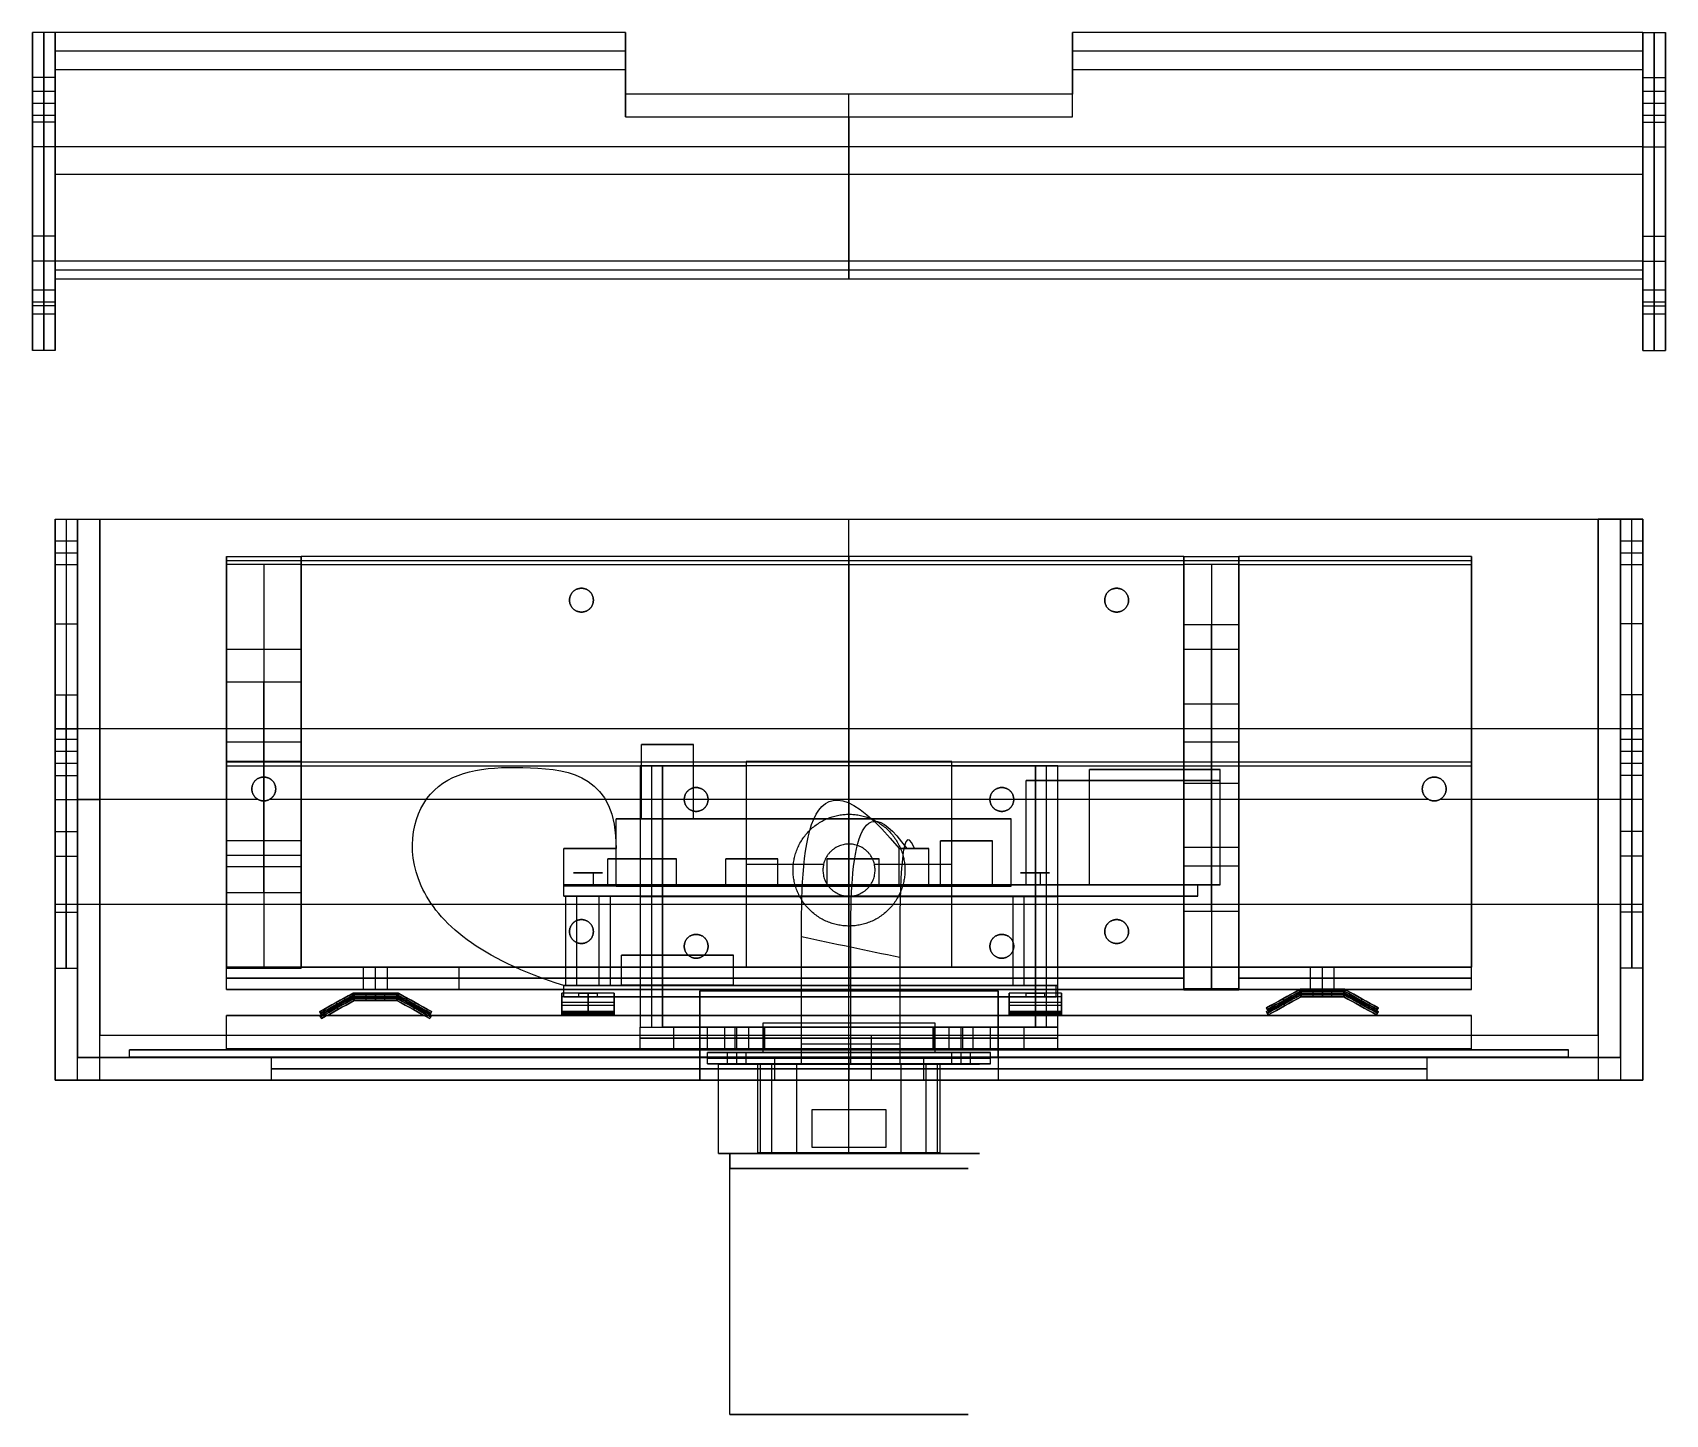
# Model space of a CAD drawing. Header units: millimetres. Extents: x 0 to 665, y 182 to 367.
# Drawn here: x 445.7 to 664.7, y 181.7 to 367.1 of the extents above; entities outside this region: 1.
import ezdxf

# ---------------------------------------------------------------- set-up
doc = ezdxf.new("R2010")
doc.units = ezdxf.units.MM
doc.header["$MEASUREMENT"] = 0
for name, color, linetype, true_color in [('Backplate$booleaned (backplate)', 18, 'Continuous', 0x000000), ('Camera', 18, 'Continuous', 0x330000), ('Camera Mount', 7, 'Continuous', 0xffffff), ('Default', 18, 'Continuous', 0x000000), ('Display Board', 253, 'Continuous', 0xb4b4b4), ('Display Bracket', 254, 'Continuous', 0xd1d1ff), ('Inner Mount$booleaned (inner mount)', 18, 'Continuous', 0x000000), ('Outer Case$booleaned (outer)', 251, 'Continuous', 0x4a4a4a), ('Raspberry Pi', 128, 'Continuous', 0x005431), ('Screen', 178, 'Continuous', 0x000054)]:
    doc.layers.add(name, color=color, linetype=linetype, true_color=true_color)

msp = doc.modelspace()

# ---------------------------------------------------------------- linework, layer by layer
at = {"layer": 'Backplate$booleaned (backplate)'}
for p, q in [((445.65, 351.79, -2), (445.65, 339.79, -2)), ((664.65, 339.79, -2), (664.65, 351.79, -2)), ((448.65, 348.72, -2), (448.65, 339.79, -2)), ((661.65, 339.79, -2), (661.65, 348.72, -2)), ((445.65, 345.79, -30.39), (445.65, 345.79, 26.39)), ((448.65, 345.79, -30.39), (448.65, 345.79, 11.88)), ((661.65, 345.79, -30.39), (661.65, 345.79, 11.88)), ((664.65, 345.79, -30.39), (664.65, 345.79, 26.39))]:
    msp.add_line(p, q, dxfattribs=at)
for points in [[(448.65, 367.11, -74.5), (447.15, 367.11, -74.5), (445.65, 367.11, -74.5)], [(445.65, 336.46, 70.5), (445.65, 351.79, -2), (445.65, 367.11, -74.5)], [(445.65, 367.11, -74.5), (445.65, 361.11, -74.5), (445.65, 355.11, -74.5)], [(447.15, 336.46, 70.5), (447.15, 351.79, -2), (447.15, 367.11, -74.5)], [(447.15, 367.11, -74.5), (447.15, 361.11, -74.5), (447.15, 355.11, -74.5)], [(448.65, 336.46, 70.5), (448.65, 351.79, -2), (448.65, 367.11, -74.5)], [(448.65, 367.11, -74.5), (448.65, 364.63, -74.5), (448.65, 362.14, -74.5)], [(525.15, 367.11, -74.5), (486.9, 367.11, -74.5), (448.65, 367.11, -74.5)], [(525.15, 358.87, -35.49), (525.15, 362.99, -55), (525.15, 367.11, -74.5)], [(525.15, 367.11, -74.5), (525.15, 364.63, -74.5), (525.15, 362.14, -74.5)], [(525.15, 365.93, -74.5), (525.15, 365.93, -71.71), (525.15, 365.93, -68.92)], [(661.65, 367.11, -74.5), (623.4, 367.11, -74.5), (585.15, 367.11, -74.5)], [(585.15, 367.11, -74.5), (585.15, 362.99, -55), (585.15, 358.87, -35.49)], [(585.15, 362.14, -74.5), (585.15, 364.63, -74.5), (585.15, 367.11, -74.5)], [(585.15, 365.93, -68.92), (585.15, 365.93, -71.71), (585.15, 365.93, -74.5)], [(661.65, 367.11, -74.5), (661.65, 351.79, -2), (661.65, 336.46, 70.5)], [(661.65, 362.14, -74.5), (661.65, 364.63, -74.5), (661.65, 367.11, -74.5)], [(661.65, 367.11, -74.5), (663.15, 367.11, -74.5), (664.65, 367.11, -74.5)], [(663.15, 355.11, -74.5), (663.15, 361.11, -74.5), (663.15, 367.11, -74.5)], [(663.15, 367.11, -74.5), (663.15, 351.79, -2), (663.15, 336.46, 70.5)], [(664.65, 355.11, -74.5), (664.65, 361.11, -74.5), (664.65, 367.11, -74.5)], [(664.65, 367.11, -74.5), (664.65, 351.79, -2), (664.65, 336.46, 70.5)], [(525.15, 364.63, -74.5), (486.9, 364.63, -74.5), (448.65, 364.63, -74.5)], [(661.65, 364.63, -74.5), (623.4, 364.63, -74.5), (585.15, 364.63, -74.5)], [(448.65, 362.14, -65.5), (448.65, 348.09, 1), (448.65, 334.03, 67.5)], [(448.65, 362.14, -74.5), (448.65, 358.63, -74.5), (448.65, 355.11, -74.5)], [(525.15, 362.14, -65.5), (486.9, 362.14, -65.5), (448.65, 362.14, -65.5)], [(525.15, 362.14, -74.5), (486.9, 362.14, -74.5), (448.65, 362.14, -74.5)], [(525.15, 362.14, -68.5), (486.9, 362.14, -68.5), (448.65, 362.14, -68.5)], [(525.15, 360.03, -55.49), (525.15, 361.56, -55.49), (525.15, 363.09, -55.49)], [(525.15, 362.14, -65.5), (525.15, 358.97, -50.5), (525.15, 355.8, -35.49)], [(525.15, 362.14, -74.5), (525.15, 362.14, -70), (525.15, 362.14, -65.5)], [(585.15, 360.03, -55.49), (585.15, 361.56, -55.49), (585.15, 363.09, -55.49)], [(661.65, 362.14, -65.5), (623.4, 362.14, -65.5), (585.15, 362.14, -65.5)], [(661.65, 362.14, -74.5), (623.4, 362.14, -74.5), (585.15, 362.14, -74.5)], [(585.15, 355.8, -35.49), (585.15, 358.97, -50.5), (585.15, 362.14, -65.5)], [(585.15, 362.14, -65.5), (585.15, 362.14, -70), (585.15, 362.14, -74.5)], [(661.65, 362.14, -68.5), (623.4, 362.14, -68.5), (585.15, 362.14, -68.5)], [(661.65, 334.03, 67.5), (661.65, 348.09, 1), (661.65, 362.14, -65.5)], [(661.65, 355.11, -74.5), (661.65, 358.63, -74.5), (661.65, 362.14, -74.5)], [(448.65, 361.11, -74.5), (447.15, 361.11, -74.5), (445.65, 361.11, -74.5)], [(445.65, 359.24, -61.25), (447.15, 359.24, -61.25), (448.65, 359.24, -61.25)], [(661.65, 361.11, -74.5), (663.15, 361.11, -74.5), (664.65, 361.11, -74.5)], [(661.65, 359.24, -61.25), (663.15, 359.24, -61.25), (664.65, 359.24, -61.25)], [(445.65, 357.64, -59.65), (447.15, 357.64, -59.65), (448.65, 357.64, -59.65)], [(445.65, 357.64, -62.85), (447.15, 357.64, -62.85), (448.65, 357.64, -62.85)], [(585.15, 358.87, -35.49), (555.15, 358.87, -35.49), (525.15, 358.87, -35.49)], [(525.15, 355.8, -35.49), (525.15, 357.33, -35.49), (525.15, 358.87, -35.49)], [(555.15, 336.46, 70.5), (555.15, 347.66, 17.5), (555.15, 358.87, -35.49)], [(555.15, 355.8, -35.49), (555.15, 357.33, -35.49), (555.15, 358.87, -35.49)], [(585.15, 355.8, -35.49), (585.15, 357.33, -35.49), (585.15, 358.87, -35.49)], [(661.65, 357.64, -59.65), (663.15, 357.64, -59.65), (664.65, 357.64, -59.65)], [(661.65, 357.64, -62.85), (663.15, 357.64, -62.85), (664.65, 357.64, -62.85)], [(445.65, 356.04, -61.25), (447.15, 356.04, -61.25), (448.65, 356.04, -61.25)], [(448.65, 355.11, -74.5), (447.15, 355.11, -74.5), (445.65, 355.11, -74.5)], [(445.65, 355.11, -74.5), (445.65, 339.79, -2), (445.65, 324.46, 70.5)], [(447.15, 355.11, -74.5), (447.15, 339.79, -2), (447.15, 324.46, 70.5)], [(448.65, 355.11, -74.5), (448.65, 339.79, -2), (448.65, 324.46, 70.5)], [(525.15, 355.8, -35.49), (555.15, 355.8, -35.49), (585.15, 355.8, -35.49)], [(555.15, 355.8, -35.49), (555.15, 344.92, 16), (555.15, 334.03, 67.5)], [(661.65, 356.04, -61.25), (663.15, 356.04, -61.25), (664.65, 356.04, -61.25)], [(661.65, 324.46, 70.5), (661.65, 339.79, -2), (661.65, 355.11, -74.5)], [(661.65, 355.11, -74.5), (663.15, 355.11, -74.5), (664.65, 355.11, -74.5)], [(663.15, 324.46, 70.5), (663.15, 339.79, -2), (663.15, 355.11, -74.5)], [(664.65, 324.46, 70.5), (664.65, 339.79, -2), (664.65, 355.11, -74.5)], [(448.65, 351.79, -2), (447.15, 351.79, -2), (445.65, 351.79, -2)], [(661.65, 351.79, -2), (555.15, 351.79, -2), (448.65, 351.79, -2)], [(661.65, 351.79, -2), (663.15, 351.79, -2), (664.65, 351.79, -2)], [(661.65, 348.09, 1), (555.15, 348.09, 1), (448.65, 348.09, 1)], [(448.65, 339.79, -2), (447.15, 339.79, -2), (445.65, 339.79, -2)], [(661.65, 339.79, -2), (663.15, 339.79, -2), (664.65, 339.79, -2)], [(448.65, 336.46, 70.5), (447.15, 336.46, 70.5), (445.65, 336.46, 70.5)], [(445.65, 324.46, 70.5), (445.65, 330.46, 70.5), (445.65, 336.46, 70.5)], [(447.15, 324.46, 70.5), (447.15, 330.46, 70.5), (447.15, 336.46, 70.5)], [(661.65, 336.46, 70.5), (555.15, 336.46, 70.5), (448.65, 336.46, 70.5)], [(448.65, 334.03, 70.5), (448.65, 335.25, 70.5), (448.65, 336.46, 70.5)], [(661.65, 335.25, 70.5), (555.15, 335.25, 70.5), (448.65, 335.25, 70.5)], [(555.15, 334.03, 70.5), (555.15, 335.25, 70.5), (555.15, 336.46, 70.5)], [(661.65, 336.46, 70.5), (661.65, 335.25, 70.5), (661.65, 334.03, 70.5)], [(661.65, 336.46, 70.5), (663.15, 336.46, 70.5), (664.65, 336.46, 70.5)], [(663.15, 336.46, 70.5), (663.15, 330.46, 70.5), (663.15, 324.46, 70.5)], [(664.65, 336.46, 70.5), (664.65, 330.46, 70.5), (664.65, 324.46, 70.5)], [(661.65, 334.03, 67.5), (555.15, 334.03, 67.5), (448.65, 334.03, 67.5)], [(661.65, 334.03, 70.5), (555.15, 334.03, 70.5), (448.65, 334.03, 70.5)], [(448.65, 334.03, 67.5), (448.65, 334.03, 69), (448.65, 334.03, 70.5)], [(448.65, 324.46, 70.5), (448.65, 329.25, 70.5), (448.65, 334.03, 70.5)], [(661.65, 334.03, 69), (555.15, 334.03, 69), (448.65, 334.03, 69)], [(555.15, 334.03, 67.5), (555.15, 334.03, 69), (555.15, 334.03, 70.5)], [(661.65, 334.03, 70.5), (661.65, 334.03, 69), (661.65, 334.03, 67.5)], [(661.65, 334.03, 70.5), (661.65, 329.25, 70.5), (661.65, 324.46, 70.5)], [(445.65, 332.6, 62.78), (447.15, 332.6, 62.78), (448.65, 332.6, 62.78)], [(445.65, 331, 64.38), (447.15, 331, 64.38), (448.65, 331, 64.38)], [(445.65, 331, 61.18), (447.15, 331, 61.18), (448.65, 331, 61.18)], [(661.65, 332.6, 62.78), (663.15, 332.6, 62.78), (664.65, 332.6, 62.78)], [(661.65, 331, 64.38), (663.15, 331, 64.38), (664.65, 331, 64.38)], [(661.65, 331, 61.18), (663.15, 331, 61.18), (664.65, 331, 61.18)], [(448.65, 330.46, 70.5), (447.15, 330.46, 70.5), (445.65, 330.46, 70.5)], [(445.65, 329.4, 62.78), (447.15, 329.4, 62.78), (448.65, 329.4, 62.78)], [(661.65, 330.46, 70.5), (663.15, 330.46, 70.5), (664.65, 330.46, 70.5)], [(661.65, 329.4, 62.78), (663.15, 329.4, 62.78), (664.65, 329.4, 62.78)], [(448.65, 324.46, 70.5), (447.15, 324.46, 70.5), (445.65, 324.46, 70.5)], [(661.65, 324.46, 70.5), (663.15, 324.46, 70.5), (664.65, 324.46, 70.5)]]:
    msp.add_open_spline(points, degree=2, dxfattribs=at)
for points, knots in [([(448.65, 362.14, -74.5), (448.65, 362.14, -71.5), (448.65, 362.14, -68.5), (448.65, 362.14, -67), (448.65, 362.14, -65.5)], [-9, -9, -9, -3, -3, 0, 0, 0]), ([(661.65, 362.14, -65.5), (661.65, 362.14, -67), (661.65, 362.14, -68.5), (661.65, 362.14, -71.5), (661.65, 362.14, -74.5)], [0, 0, 0, 3, 3, 9, 9, 9])]:
    msp.add_open_spline(points, degree=2, knots=knots, dxfattribs=at)
at = {"layer": 'Backplate$booleaned (backplate)', "extrusion": (1, -1.57772e-28, -3.55271e-14)}
msp.add_rational_spline([(445.65, 359.24, -61.25), (445.65, 359.24, -59.65), (445.65, 357.64, -59.65), (445.65, 356.04, -59.65), (445.65, 356.04, -61.25), (445.65, 356.04, -62.85), (445.65, 357.64, -62.85), (445.65, 359.24, -62.85), (445.65, 359.24, -61.25)], [1, 0.707106781187, 1, 0.707106781187, 1, 0.707106781187, 1, 0.707106851018, 0.999999860338], degree=2, knots=[0, 0, 0, 2.513274, 2.513274, 5.026549, 5.026549, 7.539823, 7.539823, 10.053096, 10.053096, 10.053096], dxfattribs=at)
at = {"layer": 'Backplate$booleaned (backplate)', "extrusion": (1, 0, 0)}
for points, weights, knots in [([(448.65, 359.24, -61.25), (448.65, 359.24, -59.65), (448.65, 357.64, -59.65), (448.65, 356.04, -59.65), (448.65, 356.04, -61.25), (448.65, 356.04, -62.85), (448.65, 357.64, -62.85), (448.65, 359.24, -62.85), (448.65, 359.24, -61.25)], [1, 0.707106781187, 1, 0.707106781187, 1, 0.707106781187, 1, 0.707106851018, 0.999999860338], [0, 0, 0, 2.513274, 2.513274, 5.026549, 5.026549, 7.539823, 7.539823, 10.053096, 10.053096, 10.053096]), ([(661.65, 359.24, -61.25), (661.65, 359.24, -62.85), (661.65, 357.64, -62.85), (661.65, 356.04, -62.85), (661.65, 356.04, -61.25), (661.65, 356.04, -59.65), (661.65, 357.64, -59.65), (661.65, 359.24, -59.65), (661.65, 359.24, -61.25)], [0.999999860338, 0.707106851018, 1, 0.707106781187, 1, 0.707106781187, 1, 0.707106781187, 1], [-10.053096, -10.053096, -10.053096, -7.539823, -7.539823, -5.026549, -5.026549, -2.513274, -2.513274, 0, 0, 0]), ([(664.65, 359.24, -61.25), (664.65, 359.24, -62.85), (664.65, 357.64, -62.85), (664.65, 356.04, -62.85), (664.65, 356.04, -61.25), (664.65, 356.04, -59.65), (664.65, 357.64, -59.65), (664.65, 359.24, -59.65), (664.65, 359.24, -61.25)], [0.999999860338, 0.707106851018, 1, 0.707106781187, 1, 0.707106781187, 1, 0.707106781187, 1], [-10.053096, -10.053096, -10.053096, -7.539823, -7.539823, -5.026549, -5.026549, -2.513274, -2.513274, 0, 0, 0]), ([(661.65, 332.6, 62.78), (661.65, 332.6, 61.18), (661.65, 331, 61.18), (661.65, 329.4, 61.18), (661.65, 329.4, 62.78), (661.65, 329.4, 64.38), (661.65, 331, 64.38), (661.65, 332.6, 64.38), (661.65, 332.6, 62.78)], [1, 0.707106781187, 1, 0.707106781187, 1, 0.707106781187, 1, 0.707106781187, 1], [-10.053096, -10.053096, -10.053096, -7.539822, -7.539822, -5.026548, -5.026548, -2.513274, -2.513274, 0, 0, 0]), ([(664.65, 332.6, 62.78), (664.65, 332.6, 61.18), (664.65, 331, 61.18), (664.65, 329.4, 61.18), (664.65, 329.4, 62.78), (664.65, 329.4, 64.38), (664.65, 331, 64.38), (664.65, 332.6, 64.38), (664.65, 332.6, 62.78)], [1, 0.707106781187, 1, 0.707106781187, 1, 0.707106781187, 1, 0.707106781187, 1], [-10.053096, -10.053096, -10.053096, -7.539822, -7.539822, -5.026548, -5.026548, -2.513274, -2.513274, 0, 0, 0])]:
    msp.add_rational_spline(points, weights, degree=2, knots=knots, dxfattribs=at)
at = {"layer": 'Backplate$booleaned (backplate)', "extrusion": (-1, -1.77636e-14, 0)}
msp.add_rational_spline([(445.65, 332.6, 62.78), (445.65, 332.6, 64.38), (445.65, 331, 64.38), (445.65, 329.4, 64.38), (445.65, 329.4, 62.78), (445.65, 329.4, 61.18), (445.65, 331, 61.18), (445.65, 332.6, 61.18), (445.65, 332.6, 62.78)], [1, 0.707106781187, 1, 0.707106781187, 1, 0.707106781187, 1, 0.707106851018, 0.999999860338], degree=2, knots=[0, 0, 0, 2.513274, 2.513274, 5.026549, 5.026549, 7.539823, 7.539823, 10.053096, 10.053096, 10.053096], dxfattribs=at)
at = {"layer": 'Backplate$booleaned (backplate)', "extrusion": (-1, 0, 0)}
msp.add_rational_spline([(448.65, 332.6, 62.78), (448.65, 332.6, 64.38), (448.65, 331, 64.38), (448.65, 329.4, 64.38), (448.65, 329.4, 62.78), (448.65, 329.4, 61.18), (448.65, 331, 61.18), (448.65, 332.6, 61.18), (448.65, 332.6, 62.78)], [1, 0.707106781187, 1, 0.707106781187, 1, 0.707106781187, 1, 0.707106851018, 0.999999860338], degree=2, knots=[0, 0, 0, 2.513274, 2.513274, 5.026549, 5.026549, 7.539823, 7.539823, 10.053096, 10.053096, 10.053096], dxfattribs=at)
at = {"layer": 'Camera'}
for p, q in [((543.65, 232.26, 69.13), (566.65, 232.26, 69.13)), ((543.65, 232.26, 64.24), (566.65, 232.26, 64.24)), ((555.15, 230.26, 69.13), (555.15, 234.26, 69.13)), ((555.15, 230.26, 64.24), (555.15, 234.26, 64.24)), ((536.15, 230.25, 83.3), (574.15, 230.25, 83.3)), ((555.15, 230.25, 102.3), (555.15, 230.25, 64.3)), ((536.15, 228.75, 83.3), (574.15, 228.75, 83.3)), ((555.15, 228.75, 102.3), (555.15, 228.75, 64.3))]:
    msp.add_line(p, q, dxfattribs=at)
for points, degree in [([(548.79, 228.75, 64.3), (548.79, 228.75, 60.07), (548.79, 230.64, 55.5), (548.79, 238.08, 53.76), (548.79, 273.8, 31.8), (561.86, 257.63, 0.47)], 3), ([(555.38, 228.75, 64.3), (555.38, 228.75, 60.07), (555.38, 230.64, 55.5), (555.38, 238.08, 53.76), (555.38, 268.27, 33.73), (562.89, 257.63, 11.97)], 3), ([(563.92, 257.63, 23.47), (561.96, 262.74, 35.67), (561.96, 238.08, 53.76), (561.96, 230.64, 55.5), (561.96, 228.75, 60.07), (561.96, 228.75, 64.3)], 3), ([(561.86, 257.63, 0.47), (562.55, 257.63, 8.14), (563.23, 257.63, 15.81), (563.92, 257.63, 23.47)], 3), ([(561.96, 243.01, 49.53), (557.57, 243.93, 49.21), (553.18, 244.85, 48.88), (548.79, 245.77, 48.56)], 3), ([(543.65, 230.26, 69.13), (543.65, 232.26, 69.13), (543.65, 234.26, 69.13)], 2), ([(543.65, 234.26, 69.13), (543.65, 234.26, 66.68), (543.65, 234.26, 64.24)], 2), ([(543.65, 230.26, 64.24), (543.65, 232.26, 64.24), (543.65, 234.26, 64.24)], 2), ([(543.65, 234.26, 69.13), (555.15, 234.26, 69.13), (566.65, 234.26, 69.13)], 2), ([(543.65, 234.26, 64.24), (555.15, 234.26, 64.24), (566.65, 234.26, 64.24)], 2), ([(543.65, 230.26, 69.13), (543.65, 232.26, 69.13), (543.65, 234.26, 69.13)], 2), ([(543.65, 234.26, 69.13), (543.65, 234.26, 66.68), (543.65, 234.26, 64.24)], 2), ([(543.65, 230.26, 64.24), (543.65, 232.26, 64.24), (543.65, 234.26, 64.24)], 2), ([(543.65, 234.26, 69.13), (555.15, 234.26, 69.13), (566.65, 234.26, 69.13)], 2), ([(543.65, 234.26, 64.24), (555.15, 234.26, 64.24), (566.65, 234.26, 64.24)], 2), ([(543.65, 230.26, 66.68), (543.65, 232.26, 66.68), (543.65, 234.26, 66.68)], 2), ([(543.65, 234.26, 66.68), (555.15, 234.26, 66.68), (566.65, 234.26, 66.68)], 2), ([(543.65, 232.26, 69.13), (543.65, 232.26, 66.68), (543.65, 232.26, 64.24)], 2), ([(555.15, 234.26, 69.13), (555.15, 234.26, 66.68), (555.15, 234.26, 64.24)], 2), ([(566.65, 234.26, 69.13), (566.65, 232.26, 69.13), (566.65, 230.26, 69.13)], 2), ([(566.65, 234.26, 64.24), (566.65, 232.26, 64.24), (566.65, 230.26, 64.24)], 2), ([(566.65, 234.26, 69.13), (566.65, 234.26, 66.68), (566.65, 234.26, 64.24)], 2), ([(566.65, 234.26, 69.13), (566.65, 232.26, 69.13), (566.65, 230.26, 69.13)], 2), ([(566.65, 234.26, 64.24), (566.65, 232.26, 64.24), (566.65, 230.26, 64.24)], 2), ([(566.65, 234.26, 69.13), (566.65, 234.26, 66.68), (566.65, 234.26, 64.24)], 2), ([(566.65, 234.26, 66.68), (566.65, 232.26, 66.68), (566.65, 230.26, 66.68)], 2), ([(566.65, 232.26, 69.13), (566.65, 232.26, 66.68), (566.65, 232.26, 64.24)], 2), ([(536.15, 228.75, 64.3), (536.15, 229.5, 64.3), (536.15, 230.25, 64.3)], 2), ([(574.15, 230.25, 64.3), (555.15, 230.25, 64.3), (536.15, 230.25, 64.3)], 2), ([(536.15, 228.75, 102.3), (536.15, 229.5, 102.3), (536.15, 230.25, 102.3)], 2), ([(536.15, 230.25, 64.3), (536.15, 230.25, 83.3), (536.15, 230.25, 102.3)], 2), ([(536.15, 230.25, 102.3), (555.15, 230.25, 102.3), (574.15, 230.25, 102.3)], 2), ([(536.15, 228.75, 83.3), (536.15, 229.5, 83.3), (536.15, 230.25, 83.3)], 2), ([(538.85, 228.75, 68.25), (538.85, 229.5, 68.25), (538.85, 230.25, 68.25)], 2), ([(538.85, 228.75, 98.35), (538.85, 229.5, 98.35), (538.85, 230.25, 98.35)], 2), ([(540.1, 228.75, 67), (540.1, 229.5, 67), (540.1, 230.25, 67)], 2), ([(540.1, 228.75, 99.6), (540.1, 229.5, 99.6), (540.1, 230.25, 99.6)], 2), ([(540.1, 228.75, 69.5), (540.1, 229.5, 69.5), (540.1, 230.25, 69.5)], 2), ([(540.1, 228.75, 97.1), (540.1, 229.5, 97.1), (540.1, 230.25, 97.1)], 2), ([(541.35, 228.75, 68.25), (541.35, 229.5, 68.25), (541.35, 230.25, 68.25)], 2), ([(541.35, 228.75, 98.35), (541.35, 229.5, 98.35), (541.35, 230.25, 98.35)], 2), ([(566.65, 230.26, 69.13), (555.15, 230.26, 69.13), (543.65, 230.26, 69.13)], 2), ([(543.65, 230.26, 69.13), (543.65, 230.26, 66.68), (543.65, 230.26, 64.24)], 2), ([(566.65, 230.26, 64.24), (555.15, 230.26, 64.24), (543.65, 230.26, 64.24)], 2), ([(566.65, 230.26, 69.13), (555.15, 230.26, 69.13), (543.65, 230.26, 69.13)], 2), ([(543.65, 230.26, 69.13), (543.65, 230.26, 66.68), (543.65, 230.26, 64.24)], 2), ([(566.65, 230.26, 64.24), (555.15, 230.26, 64.24), (543.65, 230.26, 64.24)], 2), ([(566.65, 230.26, 66.68), (555.15, 230.26, 66.68), (543.65, 230.26, 66.68)], 2), ([(561.96, 231.41, 56.35), (557.57, 231.41, 56.35), (553.18, 231.41, 56.35), (548.79, 231.41, 56.35)], 3), ([(555.15, 230.26, 69.13), (555.15, 230.26, 66.68), (555.15, 230.26, 64.24)], 2), ([(555.15, 228.75, 64.3), (555.15, 229.5, 64.3), (555.15, 230.25, 64.3)], 2), ([(555.15, 228.75, 102.3), (555.15, 229.5, 102.3), (555.15, 230.25, 102.3)], 2), ([(566.65, 230.26, 69.13), (566.65, 230.26, 66.68), (566.65, 230.26, 64.24)], 2), ([(566.65, 230.26, 69.13), (566.65, 230.26, 66.68), (566.65, 230.26, 64.24)], 2), ([(568.95, 228.75, 98.35), (568.95, 229.5, 98.35), (568.95, 230.25, 98.35)], 2), ([(568.95, 228.75, 68.25), (568.95, 229.5, 68.25), (568.95, 230.25, 68.25)], 2), ([(570.2, 228.75, 99.6), (570.2, 229.5, 99.6), (570.2, 230.25, 99.6)], 2), ([(570.2, 228.75, 67), (570.2, 229.5, 67), (570.2, 230.25, 67)], 2), ([(570.2, 228.75, 97.1), (570.2, 229.5, 97.1), (570.2, 230.25, 97.1)], 2), ([(570.2, 228.75, 69.5), (570.2, 229.5, 69.5), (570.2, 230.25, 69.5)], 2), ([(571.45, 228.75, 98.35), (571.45, 229.5, 98.35), (571.45, 230.25, 98.35)], 2), ([(571.45, 228.75, 68.25), (571.45, 229.5, 68.25), (571.45, 230.25, 68.25)], 2), ([(574.15, 228.75, 64.3), (574.15, 229.5, 64.3), (574.15, 230.25, 64.3)], 2), ([(574.15, 228.75, 102.3), (574.15, 229.5, 102.3), (574.15, 230.25, 102.3)], 2), ([(574.15, 230.25, 102.3), (574.15, 230.25, 83.3), (574.15, 230.25, 64.3)], 2), ([(574.15, 228.75, 83.3), (574.15, 229.5, 83.3), (574.15, 230.25, 83.3)], 2), ([(574.15, 229.5, 64.3), (555.15, 229.5, 64.3), (536.15, 229.5, 64.3)], 2), ([(536.15, 229.5, 64.3), (536.15, 229.5, 83.3), (536.15, 229.5, 102.3)], 2), ([(536.15, 229.5, 102.3), (555.15, 229.5, 102.3), (574.15, 229.5, 102.3)], 2), ([(574.15, 228.75, 64.3), (555.15, 228.75, 64.3), (536.15, 228.75, 64.3)], 2), ([(536.15, 228.75, 64.3), (536.15, 228.75, 83.3), (536.15, 228.75, 102.3)], 2), ([(536.15, 228.75, 102.3), (555.15, 228.75, 102.3), (574.15, 228.75, 102.3)], 2), ([(537.65, 216.72, 83.3), (537.65, 222.72, 83.3), (537.65, 228.72, 83.3)], 2), ([(542.9, 216.8, 70.82), (542.9, 222.78, 70.82), (542.9, 228.75, 70.82)], 2), ([(543.3, 228.75, 66.52), (543.1, 228.75, 68.67), (542.9, 228.75, 70.82)], 2), ([(542.9, 228.75, 70.82), (543.84, 228.75, 71.6), (544.79, 228.75, 72.39)], 2), ([(543.3, 216.8, 66.52), (543.3, 222.78, 66.52), (543.3, 228.75, 66.52)], 2), ([(548.15, 228.75, 64.05), (545.73, 228.75, 65.28), (543.3, 228.75, 66.52)], 2), ([(544.79, 216.8, 72.39), (544.79, 222.78, 72.39), (544.79, 228.75, 72.39)], 2), ([(544.79, 228.75, 72.39), (555.15, 228.75, 72.39), (565.52, 228.75, 72.39)], 2), ([(548.15, 216.8, 56.1), (548.15, 222.78, 56.1), (548.15, 228.75, 56.1)], 2), ([(555.15, 228.75, 56.1), (551.65, 228.75, 56.1), (548.15, 228.75, 56.1)], 2), ([(548.15, 216.8, 64.05), (548.15, 222.78, 64.05), (548.15, 228.75, 64.05)], 2), ([(548.15, 228.75, 56.1), (548.15, 228.75, 60.07), (548.15, 228.75, 64.05)], 2), ([(561.96, 228.75, 64.3), (557.57, 228.75, 64.3), (553.18, 228.75, 64.3), (548.79, 228.75, 64.3)], 3), ([(555.15, 216.8, 56.1), (555.15, 222.78, 56.1), (555.15, 228.75, 56.1)], 2), ([(562.15, 228.75, 56.1), (558.65, 228.75, 56.1), (555.15, 228.75, 56.1)], 2), ([(562.15, 216.8, 64.05), (562.15, 222.78, 64.05), (562.15, 228.75, 64.05)], 2), ([(567, 228.75, 66.52), (564.57, 228.75, 65.28), (562.15, 228.75, 64.05)], 2), ([(562.15, 216.8, 56.1), (562.15, 222.78, 56.1), (562.15, 228.75, 56.1)], 2), ([(562.15, 228.75, 64.05), (562.15, 228.75, 60.07), (562.15, 228.75, 56.1)], 2), ([(565.52, 216.8, 72.39), (565.52, 222.78, 72.39), (565.52, 228.75, 72.39)], 2), ([(565.52, 228.75, 72.39), (566.46, 228.75, 71.6), (567.4, 228.75, 70.82)], 2), ([(567, 216.8, 66.52), (567, 222.78, 66.52), (567, 228.75, 66.52)], 2), ([(567.4, 228.75, 70.82), (567.2, 228.75, 68.67), (567, 228.75, 66.52)], 2), ([(567.4, 216.8, 70.82), (567.4, 222.78, 70.82), (567.4, 228.75, 70.82)], 2), ([(574.15, 229.5, 102.3), (574.15, 229.5, 83.3), (574.15, 229.5, 64.3)], 2), ([(574.15, 228.75, 102.3), (574.15, 228.75, 83.3), (574.15, 228.75, 64.3)], 2), ([(560.15, 222.58, 99.97), (555.15, 222.58, 99.97), (550.15, 222.58, 99.97)], 2), ([(550.15, 222.58, 99.97), (550.15, 222.58, 102.47), (550.15, 222.58, 104.97)], 2), ([(560.15, 222.58, 104.97), (555.15, 222.58, 104.97), (550.15, 222.58, 104.97)], 2), ([(550.15, 222.58, 99.97), (550.15, 220.08, 99.97), (550.15, 217.58, 99.97)], 2), ([(550.15, 222.58, 104.97), (550.15, 220.08, 104.97), (550.15, 217.58, 104.97)], 2), ([(560.15, 217.58, 99.97), (560.15, 220.08, 99.97), (560.15, 222.58, 99.97)], 2), ([(560.15, 222.58, 99.97), (560.15, 222.58, 102.47), (560.15, 222.58, 104.97)], 2), ([(560.15, 217.58, 104.97), (560.15, 220.08, 104.97), (560.15, 222.58, 104.97)], 2), ([(550.15, 217.58, 99.97), (555.15, 217.58, 99.97), (560.15, 217.58, 99.97)], 2), ([(550.15, 217.58, 104.97), (555.15, 217.58, 104.97), (560.15, 217.58, 104.97)], 2), ([(550.15, 217.58, 99.97), (550.15, 217.58, 102.47), (550.15, 217.58, 104.97)], 2), ([(560.15, 217.58, 99.97), (560.15, 217.58, 102.47), (560.15, 217.58, 104.97)], 2), ([(539.15, 181.72, 83.3), (539.15, 199.22, 83.3), (539.15, 216.72, 83.3)], 2), ([(539.15, 216.72, 83.3), (539.15, 215.72, 83.3), (539.15, 214.72, 83.3)], 2), ([(543.3, 216.8, 66.52), (543.1, 216.8, 68.67), (542.9, 216.8, 70.82)], 2), ([(542.9, 216.8, 70.82), (543.84, 216.8, 71.6), (544.79, 216.8, 72.39)], 2), ([(548.15, 216.8, 64.05), (545.73, 216.8, 65.28), (543.3, 216.8, 66.52)], 2), ([(544.79, 216.8, 72.39), (555.15, 216.8, 72.39), (565.52, 216.8, 72.39)], 2), ([(555.15, 216.8, 56.1), (551.65, 216.8, 56.1), (548.15, 216.8, 56.1)], 2), ([(548.15, 216.8, 56.1), (548.15, 216.8, 60.07), (548.15, 216.8, 64.05)], 2), ([(562.15, 216.8, 56.1), (558.65, 216.8, 56.1), (555.15, 216.8, 56.1)], 2), ([(567, 216.8, 66.52), (564.57, 216.8, 65.28), (562.15, 216.8, 64.05)], 2), ([(562.15, 216.8, 64.05), (562.15, 216.8, 60.07), (562.15, 216.8, 56.1)], 2), ([(565.52, 216.8, 72.39), (566.46, 216.8, 71.6), (567.4, 216.8, 70.82)], 2), ([(567.4, 216.8, 70.82), (567.2, 216.8, 68.67), (567, 216.8, 66.52)], 2)]:
    msp.add_open_spline(points, degree=degree, dxfattribs=at)
at = {"layer": 'Camera', "extrusion": (0, -1, 0)}
for points, knots in [([(540.1, 230.25, 67), (541.35, 230.25, 67), (541.35, 230.25, 68.25), (541.35, 230.25, 69.5), (540.1, 230.25, 69.5), (538.85, 230.25, 69.5), (538.85, 230.25, 68.25), (538.85, 230.25, 67), (540.1, 230.25, 67)], [-7.853982, -7.853982, -7.853982, -5.890486, -5.890486, -3.926991, -3.926991, -1.963495, -1.963495, 0, 0, 0]), ([(570.2, 230.25, 67), (571.45, 230.25, 67), (571.45, 230.25, 68.25), (571.45, 230.25, 69.5), (570.2, 230.25, 69.5), (568.95, 230.25, 69.5), (568.95, 230.25, 68.25), (568.95, 230.25, 67), (570.2, 230.25, 67)], [0, 0, 0, 1.963495, 1.963495, 3.926991, 3.926991, 5.890486, 5.890486, 7.853982, 7.853982, 7.853982]), ([(540.1, 228.75, 67), (541.35, 228.75, 67), (541.35, 228.75, 68.25), (541.35, 228.75, 69.5), (540.1, 228.75, 69.5), (538.85, 228.75, 69.5), (538.85, 228.75, 68.25), (538.85, 228.75, 67), (540.1, 228.75, 67)], [-7.853982, -7.853982, -7.853982, -5.890486, -5.890486, -3.926991, -3.926991, -1.963495, -1.963495, 0, 0, 0]), ([(570.2, 228.75, 67), (571.45, 228.75, 67), (571.45, 228.75, 68.25), (571.45, 228.75, 69.5), (570.2, 228.75, 69.5), (568.95, 228.75, 69.5), (568.95, 228.75, 68.25), (568.95, 228.75, 67), (570.2, 228.75, 67)], [0, 0, 0, 1.963495, 1.963495, 3.926991, 3.926991, 5.890486, 5.890486, 7.853982, 7.853982, 7.853982])]:
    msp.add_rational_spline(points, [1, 0.707106781187, 1, 0.707106781187, 1, 0.707106781187, 1, 0.707106781187, 1], degree=2, knots=knots, dxfattribs=at)
at = {"layer": 'Camera', "extrusion": (0, 1, 0)}
for points, knots in [([(540.1, 230.25, 99.6), (538.85, 230.25, 99.6), (538.85, 230.25, 98.35), (538.85, 230.25, 97.1), (540.1, 230.25, 97.1), (541.35, 230.25, 97.1), (541.35, 230.25, 98.35), (541.35, 230.25, 99.6), (540.1, 230.25, 99.6)], [0, 0, 0, 1.963495, 1.963495, 3.926991, 3.926991, 5.890486, 5.890486, 7.853982, 7.853982, 7.853982]), ([(570.2, 230.25, 99.6), (568.95, 230.25, 99.6), (568.95, 230.25, 98.35), (568.95, 230.25, 97.1), (570.2, 230.25, 97.1), (571.45, 230.25, 97.1), (571.45, 230.25, 98.35), (571.45, 230.25, 99.6), (570.2, 230.25, 99.6)], [-7.853982, -7.853982, -7.853982, -5.890486, -5.890486, -3.926991, -3.926991, -1.963495, -1.963495, 0, 0, 0]), ([(537.65, 228.72, 83.3), (537.65, 228.72, 100.8), (555.15, 228.72, 100.8), (572.65, 228.72, 100.8), (572.65, 228.72, 83.3), (572.65, 228.72, 65.8), (555.15, 228.72, 65.8), (537.65, 228.72, 65.8), (537.65, 228.72, 83.3)], [0, 0, 0, 27.488936, 27.488936, 54.977871, 54.977871, 82.466807, 82.466807, 109.955743, 109.955743, 109.955743]), ([(540.1, 228.75, 99.6), (538.85, 228.75, 99.6), (538.85, 228.75, 98.35), (538.85, 228.75, 97.1), (540.1, 228.75, 97.1), (541.35, 228.75, 97.1), (541.35, 228.75, 98.35), (541.35, 228.75, 99.6), (540.1, 228.75, 99.6)], [0, 0, 0, 1.963495, 1.963495, 3.926991, 3.926991, 5.890486, 5.890486, 7.853982, 7.853982, 7.853982]), ([(570.2, 228.75, 99.6), (568.95, 228.75, 99.6), (568.95, 228.75, 98.35), (568.95, 228.75, 97.1), (570.2, 228.75, 97.1), (571.45, 228.75, 97.1), (571.45, 228.75, 98.35), (571.45, 228.75, 99.6), (570.2, 228.75, 99.6)], [-7.853982, -7.853982, -7.853982, -5.890486, -5.890486, -3.926991, -3.926991, -1.963495, -1.963495, 0, 0, 0]), ([(537.65, 216.72, 83.3), (537.65, 216.72, 100.8), (555.15, 216.72, 100.8), (572.65, 216.72, 100.8), (572.65, 216.72, 83.3), (572.65, 216.72, 65.8), (555.15, 216.72, 65.8), (537.65, 216.72, 65.8), (537.65, 216.72, 83.3)], [0, 0, 0, 27.488936, 27.488936, 54.977871, 54.977871, 82.466807, 82.466807, 109.955743, 109.955743, 109.955743]), ([(539.15, 216.72, 83.3), (539.15, 216.72, 99.3), (555.15, 216.72, 99.3), (571.15, 216.72, 99.3), (571.15, 216.72, 83.3), (571.15, 216.72, 67.3), (555.15, 216.72, 67.3), (539.15, 216.72, 67.3), (539.15, 216.72, 83.3)], [0, 0, 0, 25.132741, 25.132741, 50.265482, 50.265482, 75.398224, 75.398224, 100.530965, 100.530965, 100.530965]), ([(539.15, 216.72, 83.3), (539.15, 216.72, 67.3), (555.15, 216.72, 67.3), (571.15, 216.72, 67.3), (571.15, 216.72, 83.3), (571.15, 216.72, 99.3), (555.15, 216.72, 99.3), (539.15, 216.72, 99.3), (539.15, 216.72, 83.3)], [-100.530965, -100.530965, -100.530965, -75.398224, -75.398224, -50.265482, -50.265482, -25.132741, -25.132741, 0, 0, 0]), ([(539.15, 214.72, 83.3), (539.15, 214.72, 67.3), (555.15, 214.72, 67.3), (571.15, 214.72, 67.3), (571.15, 214.72, 83.3), (571.15, 214.72, 99.3), (555.15, 214.72, 99.3), (539.15, 214.72, 99.3), (539.15, 214.72, 83.3)], [-100.530965, -100.530965, -100.530965, -75.398224, -75.398224, -50.265482, -50.265482, -25.132741, -25.132741, 0, 0, 0]), ([(539.15, 181.72, 83.3), (539.15, 181.72, 99.3), (555.15, 181.72, 99.3), (571.15, 181.72, 99.3), (571.15, 181.72, 83.3), (571.15, 181.72, 67.3), (555.15, 181.72, 67.3), (539.15, 181.72, 67.3), (539.15, 181.72, 83.3)], [0, 0, 0, 25.132741, 25.132741, 50.265482, 50.265482, 75.398224, 75.398224, 100.530965, 100.530965, 100.530965])]:
    msp.add_rational_spline(points, [1, 0.707106781187, 1, 0.707106781187, 1, 0.707106781187, 1, 0.707106781187, 1], degree=2, knots=knots, dxfattribs=at)
at = {"layer": 'Camera Mount'}
for p, q in [((555.15, 233.68, 70.5), (555.15, 268.72, 70.5)), ((555.15, 233.68, 73.5), (555.15, 268.72, 73.5)), ((527.15, 251.2, 90.01), (527.15, 233.68, 90.01)), ((527.15, 251.2, 90.01), (527.15, 251.2, 73.5)), ((527.15, 251.2, 70.5), (583.15, 251.2, 70.5)), ((530.15, 251.2, 90.01), (530.15, 233.68, 90.01)), ((530.15, 251.2, 90.01), (530.15, 251.2, 73.5)), ((530.15, 251.2, 73.5), (580.15, 251.2, 73.5)), ((580.15, 233.68, 90.01), (580.15, 251.2, 90.01)), ((580.15, 251.2, 90.01), (580.15, 251.2, 73.5)), ((583.15, 233.68, 90.01), (583.15, 251.2, 90.01)), ((583.15, 251.2, 90.01), (583.15, 251.2, 73.5)), ((580.15, 233.68, 85.38), (530.15, 233.68, 85.38)), ((555.15, 233.68, 70.43), (555.15, 233.68, 70.5)), ((555.15, 233.68, 73.5), (555.15, 233.68, 106.52)), ((583.15, 230.68, 85.38), (527.15, 230.68, 85.38)), ((555.15, 230.68, 70.43), (555.15, 230.68, 106.52))]:
    msp.add_line(p, q, dxfattribs=at)
for points in [[(527.15, 268.72, 73.5), (527.15, 251.2, 73.5), (527.15, 233.68, 73.5)], [(530.15, 268.72, 73.5), (528.65, 268.72, 73.5), (527.15, 268.72, 73.5)], [(527.15, 268.72, 73.5), (527.15, 251.2, 90.01), (527.15, 233.68, 106.52)], [(583.15, 268.72, 70.5), (555.15, 268.72, 70.5), (527.15, 268.72, 70.5)], [(527.15, 268.72, 70.5), (527.15, 268.72, 72), (527.15, 268.72, 73.5)], [(527.15, 268.72, 70.5), (527.15, 251.2, 70.5), (527.15, 233.68, 70.5)], [(583.15, 268.72, 72), (555.15, 268.72, 72), (527.15, 268.72, 72)], [(527.15, 268.72, 72), (527.15, 251.2, 72), (527.15, 233.68, 72)], [(528.65, 268.72, 73.5), (528.65, 251.2, 90.01), (528.65, 233.68, 106.52)], [(530.15, 233.68, 73.5), (530.15, 251.2, 73.5), (530.15, 268.72, 73.5)], [(530.15, 268.72, 73.5), (530.15, 251.2, 90.01), (530.15, 233.68, 106.52)], [(580.15, 268.72, 73.5), (555.15, 268.72, 73.5), (530.15, 268.72, 73.5)], [(555.15, 268.72, 70.5), (555.15, 268.72, 72), (555.15, 268.72, 73.5)], [(583.15, 268.72, 73.5), (581.65, 268.72, 73.5), (580.15, 268.72, 73.5)], [(580.15, 233.68, 106.52), (580.15, 251.2, 90.01), (580.15, 268.72, 73.5)], [(580.15, 268.72, 73.5), (580.15, 251.2, 73.5), (580.15, 233.68, 73.5)], [(581.65, 233.68, 106.52), (581.65, 251.2, 90.01), (581.65, 268.72, 73.5)], [(583.15, 233.68, 106.52), (583.15, 251.2, 90.01), (583.15, 268.72, 73.5)], [(583.15, 233.68, 73.5), (583.15, 251.2, 73.5), (583.15, 268.72, 73.5)], [(583.15, 233.68, 70.5), (583.15, 251.2, 70.5), (583.15, 268.72, 70.5)], [(583.15, 268.72, 70.5), (583.15, 268.72, 72), (583.15, 268.72, 73.5)], [(583.15, 233.68, 72), (583.15, 251.2, 72), (583.15, 268.72, 72)], [(534.65, 265.82, 70.5), (534.65, 265.82, 72), (534.65, 265.82, 73.5)], [(575.65, 265.82, 70.5), (575.65, 265.82, 72), (575.65, 265.82, 73.5)], [(533.05, 264.22, 70.5), (533.05, 264.22, 72), (533.05, 264.22, 73.5)], [(536.25, 264.22, 70.5), (536.25, 264.22, 72), (536.25, 264.22, 73.5)], [(574.05, 264.22, 70.5), (574.05, 264.22, 72), (574.05, 264.22, 73.5)], [(577.25, 264.22, 70.5), (577.25, 264.22, 72), (577.25, 264.22, 73.5)], [(534.65, 262.62, 70.5), (534.65, 262.62, 72), (534.65, 262.62, 73.5)], [(575.65, 262.62, 70.5), (575.65, 262.62, 72), (575.65, 262.62, 73.5)], [(527.15, 251.2, 90.01), (528.65, 251.2, 90.01), (530.15, 251.2, 90.01)], [(527.15, 251.2, 70.5), (527.15, 251.2, 72), (527.15, 251.2, 73.5)], [(583.15, 251.2, 90.01), (581.65, 251.2, 90.01), (580.15, 251.2, 90.01)], [(583.15, 251.2, 70.5), (583.15, 251.2, 72), (583.15, 251.2, 73.5)], [(534.65, 246.12, 70.5), (534.65, 246.12, 72), (534.65, 246.12, 73.5)], [(575.65, 246.12, 70.5), (575.65, 246.12, 72), (575.65, 246.12, 73.5)], [(533.05, 244.52, 70.5), (533.05, 244.52, 72), (533.05, 244.52, 73.5)], [(536.25, 244.52, 70.5), (536.25, 244.52, 72), (536.25, 244.52, 73.5)], [(574.05, 244.52, 70.5), (574.05, 244.52, 72), (574.05, 244.52, 73.5)], [(577.25, 244.52, 70.5), (577.25, 244.52, 72), (577.25, 244.52, 73.5)], [(534.65, 242.92, 70.5), (534.65, 242.92, 72), (534.65, 242.92, 73.5)], [(575.65, 242.92, 70.5), (575.65, 242.92, 72), (575.65, 242.92, 73.5)], [(527.15, 230.68, 70.5), (527.15, 232.18, 70.5), (527.15, 233.68, 70.5)], [(527.15, 233.68, 70.5), (531.65, 233.68, 70.5), (536.15, 233.68, 70.5)], [(527.15, 230.68, 106.52), (527.15, 232.18, 106.52), (527.15, 233.68, 106.52)], [(527.15, 233.68, 70.5), (527.15, 233.68, 72), (527.15, 233.68, 73.5)], [(527.15, 233.68, 106.52), (528.65, 233.68, 106.52), (530.15, 233.68, 106.52)], [(527.15, 233.68, 106.52), (527.15, 233.68, 90.01), (527.15, 233.68, 73.5)], [(527.15, 230.68, 88.51), (527.15, 232.18, 88.51), (527.15, 233.68, 88.51)], [(536.15, 232.18, 70.5), (531.65, 232.18, 70.5), (527.15, 232.18, 70.5)], [(527.15, 232.18, 70.5), (527.15, 232.18, 88.51), (527.15, 232.18, 106.52)], [(530.15, 233.68, 106.52), (530.15, 233.68, 90.01), (530.15, 233.68, 73.5)], [(530.15, 233.68, 73.5), (555.15, 233.68, 73.5), (580.15, 233.68, 73.5)], [(531.65, 230.68, 70.5), (531.65, 232.18, 70.5), (531.65, 233.68, 70.5)], [(536.15, 230.68, 64.24), (536.15, 232.18, 64.24), (536.15, 233.68, 64.24)], [(543.65, 233.68, 64.24), (539.9, 233.68, 64.24), (536.15, 233.68, 64.24)], [(536.15, 230.68, 70.5), (536.15, 232.18, 70.5), (536.15, 233.68, 70.5)], [(536.15, 233.68, 64.24), (536.15, 233.68, 67.37), (536.15, 233.68, 70.5)], [(536.15, 233.68, 70.5), (555.15, 233.68, 70.5), (574.15, 233.68, 70.5)], [(536.15, 230.68, 67.37), (536.15, 232.18, 67.37), (536.15, 233.68, 67.37)], [(543.65, 232.18, 64.24), (539.9, 232.18, 64.24), (536.15, 232.18, 64.24)], [(536.15, 232.18, 64.24), (536.15, 232.18, 67.37), (536.15, 232.18, 70.5)], [(538.5, 230.68, 68.25), (538.5, 232.18, 68.25), (538.5, 233.68, 68.25)], [(538.5, 230.68, 98.35), (538.5, 232.18, 98.35), (538.5, 233.68, 98.35)], [(539.9, 230.68, 64.24), (539.9, 232.18, 64.24), (539.9, 233.68, 64.24)], [(540.1, 230.68, 69.85), (540.1, 232.18, 69.85), (540.1, 233.68, 69.85)], [(540.1, 230.68, 66.65), (540.1, 232.18, 66.65), (540.1, 233.68, 66.65)], [(540.1, 230.68, 99.95), (540.1, 232.18, 99.95), (540.1, 233.68, 99.95)], [(540.1, 230.68, 96.75), (540.1, 232.18, 96.75), (540.1, 233.68, 96.75)], [(541.7, 230.68, 68.25), (541.7, 232.18, 68.25), (541.7, 233.68, 68.25)], [(541.7, 230.68, 98.35), (541.7, 232.18, 98.35), (541.7, 233.68, 98.35)], [(543.65, 230.68, 64.24), (543.65, 232.18, 64.24), (543.65, 233.68, 64.24)], [(543.88, 233.68, 70.43), (543.77, 233.68, 67.34), (543.65, 233.68, 64.24)], [(543.88, 232.18, 70.43), (543.77, 232.18, 67.34), (543.65, 232.18, 64.24)], [(543.77, 230.68, 67.34), (543.77, 232.18, 67.34), (543.77, 233.68, 67.34)], [(543.88, 230.68, 70.43), (543.88, 232.18, 70.43), (543.88, 233.68, 70.43)], [(555.15, 230.68, 70.43), (555.15, 232.18, 70.43), (555.15, 233.68, 70.43)], [(555.15, 230.68, 106.52), (555.15, 232.18, 106.52), (555.15, 233.68, 106.52)], [(566.42, 230.68, 70.43), (566.42, 232.18, 70.43), (566.42, 233.68, 70.43)], [(566.65, 233.68, 64.24), (566.54, 233.68, 67.34), (566.42, 233.68, 70.43)], [(566.65, 232.18, 64.24), (566.54, 232.18, 67.34), (566.42, 232.18, 70.43)], [(566.54, 230.68, 67.34), (566.54, 232.18, 67.34), (566.54, 233.68, 67.34)], [(566.65, 230.68, 64.24), (566.65, 232.18, 64.24), (566.65, 233.68, 64.24)], [(574.15, 233.68, 64.24), (570.4, 233.68, 64.24), (566.65, 233.68, 64.24)], [(574.15, 232.18, 64.24), (570.4, 232.18, 64.24), (566.65, 232.18, 64.24)], [(568.6, 230.68, 98.35), (568.6, 232.18, 98.35), (568.6, 233.68, 98.35)], [(568.6, 230.68, 68.25), (568.6, 232.18, 68.25), (568.6, 233.68, 68.25)], [(570.2, 230.68, 99.95), (570.2, 232.18, 99.95), (570.2, 233.68, 99.95)], [(570.2, 230.68, 96.75), (570.2, 232.18, 96.75), (570.2, 233.68, 96.75)], [(570.2, 230.68, 69.85), (570.2, 232.18, 69.85), (570.2, 233.68, 69.85)], [(570.2, 230.68, 66.65), (570.2, 232.18, 66.65), (570.2, 233.68, 66.65)], [(570.4, 230.68, 64.24), (570.4, 232.18, 64.24), (570.4, 233.68, 64.24)], [(571.8, 230.68, 98.35), (571.8, 232.18, 98.35), (571.8, 233.68, 98.35)], [(571.8, 230.68, 68.25), (571.8, 232.18, 68.25), (571.8, 233.68, 68.25)], [(574.15, 230.68, 70.5), (574.15, 232.18, 70.5), (574.15, 233.68, 70.5)], [(574.15, 233.68, 70.5), (578.65, 233.68, 70.5), (583.15, 233.68, 70.5)], [(574.15, 230.68, 64.24), (574.15, 232.18, 64.24), (574.15, 233.68, 64.24)], [(574.15, 233.68, 70.5), (574.15, 233.68, 67.37), (574.15, 233.68, 64.24)], [(574.15, 230.68, 67.37), (574.15, 232.18, 67.37), (574.15, 233.68, 67.37)], [(583.15, 232.18, 70.5), (578.65, 232.18, 70.5), (574.15, 232.18, 70.5)], [(574.15, 232.18, 70.5), (574.15, 232.18, 67.37), (574.15, 232.18, 64.24)], [(578.65, 230.68, 70.5), (578.65, 232.18, 70.5), (578.65, 233.68, 70.5)], [(580.15, 233.68, 73.5), (580.15, 233.68, 90.01), (580.15, 233.68, 106.52)], [(583.15, 233.68, 106.52), (581.65, 233.68, 106.52), (580.15, 233.68, 106.52)], [(583.15, 230.68, 106.52), (583.15, 232.18, 106.52), (583.15, 233.68, 106.52)], [(583.15, 230.68, 70.5), (583.15, 232.18, 70.5), (583.15, 233.68, 70.5)], [(583.15, 233.68, 73.5), (583.15, 233.68, 90.01), (583.15, 233.68, 106.52)], [(583.15, 233.68, 70.5), (583.15, 233.68, 72), (583.15, 233.68, 73.5)], [(583.15, 230.68, 88.51), (583.15, 232.18, 88.51), (583.15, 233.68, 88.51)], [(583.15, 232.18, 106.52), (583.15, 232.18, 88.51), (583.15, 232.18, 70.5)], [(536.15, 230.68, 70.5), (531.65, 230.68, 70.5), (527.15, 230.68, 70.5)], [(527.15, 230.68, 70.5), (527.15, 230.68, 88.51), (527.15, 230.68, 106.52)], [(543.65, 230.68, 64.24), (539.9, 230.68, 64.24), (536.15, 230.68, 64.24)], [(536.15, 230.68, 64.24), (536.15, 230.68, 67.37), (536.15, 230.68, 70.5)], [(543.88, 230.68, 70.43), (543.77, 230.68, 67.34), (543.65, 230.68, 64.24)], [(566.65, 230.68, 64.24), (566.54, 230.68, 67.34), (566.42, 230.68, 70.43)], [(574.15, 230.68, 64.24), (570.4, 230.68, 64.24), (566.65, 230.68, 64.24)], [(583.15, 230.68, 70.5), (578.65, 230.68, 70.5), (574.15, 230.68, 70.5)], [(574.15, 230.68, 70.5), (574.15, 230.68, 67.37), (574.15, 230.68, 64.24)], [(583.15, 230.68, 106.52), (583.15, 230.68, 88.51), (583.15, 230.68, 70.5)]]:
    msp.add_open_spline(points, degree=2, dxfattribs=at)
for points in [[(536.25, 264.22, 70.5), (536.25, 262.62, 70.5), (534.65, 262.62, 70.5), (533.05, 262.62, 70.5), (533.05, 264.22, 70.5), (533.05, 265.82, 70.5), (534.65, 265.82, 70.5), (536.25, 265.82, 70.5), (536.25, 264.22, 70.5)], [(536.25, 264.22, 73.5), (536.25, 262.62, 73.5), (534.65, 262.62, 73.5), (533.05, 262.62, 73.5), (533.05, 264.22, 73.5), (533.05, 265.82, 73.5), (534.65, 265.82, 73.5), (536.25, 265.82, 73.5), (536.25, 264.22, 73.5)], [(577.25, 264.22, 70.5), (577.25, 262.62, 70.5), (575.65, 262.62, 70.5), (574.05, 262.62, 70.5), (574.05, 264.22, 70.5), (574.05, 265.82, 70.5), (575.65, 265.82, 70.5), (577.25, 265.82, 70.5), (577.25, 264.22, 70.5)], [(577.25, 264.22, 73.5), (577.25, 262.62, 73.5), (575.65, 262.62, 73.5), (574.05, 262.62, 73.5), (574.05, 264.22, 73.5), (574.05, 265.82, 73.5), (575.65, 265.82, 73.5), (577.25, 265.82, 73.5), (577.25, 264.22, 73.5)], [(536.25, 244.52, 70.5), (536.25, 242.92, 70.5), (534.65, 242.92, 70.5), (533.05, 242.92, 70.5), (533.05, 244.52, 70.5), (533.05, 246.12, 70.5), (534.65, 246.12, 70.5), (536.25, 246.12, 70.5), (536.25, 244.52, 70.5)], [(536.25, 244.52, 73.5), (536.25, 242.92, 73.5), (534.65, 242.92, 73.5), (533.05, 242.92, 73.5), (533.05, 244.52, 73.5), (533.05, 246.12, 73.5), (534.65, 246.12, 73.5), (536.25, 246.12, 73.5), (536.25, 244.52, 73.5)], [(577.25, 244.52, 70.5), (577.25, 242.92, 70.5), (575.65, 242.92, 70.5), (574.05, 242.92, 70.5), (574.05, 244.52, 70.5), (574.05, 246.12, 70.5), (575.65, 246.12, 70.5), (577.25, 246.12, 70.5), (577.25, 244.52, 70.5)], [(577.25, 244.52, 73.5), (577.25, 242.92, 73.5), (575.65, 242.92, 73.5), (574.05, 242.92, 73.5), (574.05, 244.52, 73.5), (574.05, 246.12, 73.5), (575.65, 246.12, 73.5), (577.25, 246.12, 73.5), (577.25, 244.52, 73.5)]]:
    msp.add_rational_spline(points, [1, 0.707106781187, 1, 0.707106781187, 1, 0.707106781187, 1, 0.707106781187, 1], degree=2, knots=[-10.053096, -10.053096, -10.053096, -7.539822, -7.539822, -5.026548, -5.026548, -2.513274, -2.513274, 0, 0, 0], dxfattribs=at)
for points, knots in [([(527.15, 232.18, 106.52), (541.15, 232.18, 106.52), (555.15, 232.18, 106.52), (569.15, 232.18, 106.52), (583.15, 232.18, 106.52)], [455.146722, 455.146722, 455.146722, 483.146722, 483.146722, 511.146722, 511.146722, 511.146722]), ([(530.15, 233.68, 106.52), (542.65, 233.68, 106.52), (555.15, 233.68, 106.52), (567.65, 233.68, 106.52), (580.15, 233.68, 106.52)], [458.146722, 458.146722, 458.146722, 483.146722, 483.146722, 508.146722, 508.146722, 508.146722]), ([(566.42, 233.68, 70.43), (560.78, 233.68, 70.43), (555.15, 233.68, 70.43), (549.52, 233.68, 70.43), (543.88, 233.68, 70.43)], [127.141124, 127.141124, 127.141124, 138.40761, 138.40761, 149.674097, 149.674097, 149.674097]), ([(566.42, 232.18, 70.43), (560.78, 232.18, 70.43), (555.15, 232.18, 70.43), (549.52, 232.18, 70.43), (543.88, 232.18, 70.43)], [127.141124, 127.141124, 127.141124, 138.40761, 138.40761, 149.674097, 149.674097, 149.674097]), ([(527.15, 230.68, 106.52), (541.15, 230.68, 106.52), (555.15, 230.68, 106.52), (569.15, 230.68, 106.52), (583.15, 230.68, 106.52)], [455.146722, 455.146722, 455.146722, 483.146722, 483.146722, 511.146722, 511.146722, 511.146722]), ([(566.42, 230.68, 70.43), (560.78, 230.68, 70.43), (555.15, 230.68, 70.43), (549.52, 230.68, 70.43), (543.88, 230.68, 70.43)], [127.141124, 127.141124, 127.141124, 138.40761, 138.40761, 149.674097, 149.674097, 149.674097])]:
    msp.add_open_spline(points, degree=2, knots=knots, dxfattribs=at)
at = {"layer": 'Camera Mount', "extrusion": (0, -1, 0)}
for points in [[(538.5, 233.68, 68.25), (538.5, 233.68, 66.65), (540.1, 233.68, 66.65), (541.7, 233.68, 66.65), (541.7, 233.68, 68.25), (541.7, 233.68, 69.85), (540.1, 233.68, 69.85), (538.5, 233.68, 69.85), (538.5, 233.68, 68.25)], [(538.5, 233.68, 98.35), (538.5, 233.68, 96.75), (540.1, 233.68, 96.75), (541.7, 233.68, 96.75), (541.7, 233.68, 98.35), (541.7, 233.68, 99.95), (540.1, 233.68, 99.95), (538.5, 233.68, 99.95), (538.5, 233.68, 98.35)], [(568.6, 233.68, 98.35), (568.6, 233.68, 96.75), (570.2, 233.68, 96.75), (571.8, 233.68, 96.75), (571.8, 233.68, 98.35), (571.8, 233.68, 99.95), (570.2, 233.68, 99.95), (568.6, 233.68, 99.95), (568.6, 233.68, 98.35)], [(538.5, 230.68, 68.25), (538.5, 230.68, 66.65), (540.1, 230.68, 66.65), (541.7, 230.68, 66.65), (541.7, 230.68, 68.25), (541.7, 230.68, 69.85), (540.1, 230.68, 69.85), (538.5, 230.68, 69.85), (538.5, 230.68, 68.25)], [(538.5, 230.68, 98.35), (538.5, 230.68, 96.75), (540.1, 230.68, 96.75), (541.7, 230.68, 96.75), (541.7, 230.68, 98.35), (541.7, 230.68, 99.95), (540.1, 230.68, 99.95), (538.5, 230.68, 99.95), (538.5, 230.68, 98.35)], [(568.6, 230.68, 98.35), (568.6, 230.68, 96.75), (570.2, 230.68, 96.75), (571.8, 230.68, 96.75), (571.8, 230.68, 98.35), (571.8, 230.68, 99.95), (570.2, 230.68, 99.95), (568.6, 230.68, 99.95), (568.6, 230.68, 98.35)], [(568.6, 230.68, 68.25), (568.6, 230.68, 66.65), (570.2, 230.68, 66.65), (571.8, 230.68, 66.65), (571.8, 230.68, 68.25), (571.8, 230.68, 69.85), (570.2, 230.68, 69.85), (568.6, 230.68, 69.85), (568.6, 230.68, 68.25)]]:
    msp.add_rational_spline(points, [1, 0.707106781187, 1, 0.707106781187, 1, 0.707106781187, 1, 0.707106781187, 1], degree=2, knots=[-10.053096, -10.053096, -10.053096, -7.539822, -7.539822, -5.026548, -5.026548, -2.513274, -2.513274, 0, 0, 0], dxfattribs=at)
at = {"layer": 'Camera Mount', "extrusion": (8.88178e-15, -1, 0)}
msp.add_rational_spline([(568.6, 233.68, 68.25), (568.6, 233.68, 66.65), (570.2, 233.68, 66.65), (571.8, 233.68, 66.65), (571.8, 233.68, 68.25), (571.8, 233.68, 69.85), (570.2, 233.68, 69.85), (568.6, 233.68, 69.85), (568.6, 233.68, 68.25)], [0.999999860338, 0.707106851018, 1, 0.707106781187, 1, 0.707106781187, 1, 0.707106851018, 0.999999860338], degree=2, knots=[-10.053096, -10.053096, -10.053096, -7.539823, -7.539823, -5.026548, -5.026548, -2.513274, -2.513274, 0, 0, 0], dxfattribs=at)
at = {"layer": 'Default', "extrusion": (1, 0, 0)}
msp.add_circle((297.33, -61.25), 1.6, dxfattribs=at)
at = {"layer": 'Display Board'}
for points in [[(517.15, 251.25, -29.5), (517.9, 251.25, -28.2), (518.65, 251.25, -26.9)], [(517.15, 239.25, -29.5), (517.15, 245.25, -29.5), (517.15, 251.25, -29.5)], [(518.65, 251.25, -32.1), (517.9, 251.25, -30.8), (517.15, 251.25, -29.5)], [(517.15, 251.25, 20), (517.9, 251.25, 21.3), (518.65, 251.25, 22.6)], [(517.15, 239.25, 20), (517.15, 245.25, 20), (517.15, 251.25, 20)], [(518.65, 251.25, 17.4), (517.9, 251.25, 18.7), (517.15, 251.25, 20)], [(518.65, 239.25, -26.9), (518.65, 245.25, -26.9), (518.65, 251.25, -26.9)], [(518.65, 251.25, -26.9), (520.15, 251.25, -26.9), (521.65, 251.25, -26.9)], [(518.65, 239.25, -32.1), (518.65, 245.25, -32.1), (518.65, 251.25, -32.1)], [(521.65, 251.25, -32.1), (520.15, 251.25, -32.1), (518.65, 251.25, -32.1)], [(518.65, 239.25, 22.6), (518.65, 245.25, 22.6), (518.65, 251.25, 22.6)], [(518.65, 251.25, 22.6), (520.15, 251.25, 22.6), (521.65, 251.25, 22.6)], [(518.65, 239.25, 17.4), (518.65, 245.25, 17.4), (518.65, 251.25, 17.4)], [(521.65, 251.25, 17.4), (520.15, 251.25, 17.4), (518.65, 251.25, 17.4)], [(521.65, 239.25, -26.9), (521.65, 245.25, -26.9), (521.65, 251.25, -26.9)], [(521.65, 251.25, -26.9), (522.4, 251.25, -28.2), (523.15, 251.25, -29.5)], [(521.65, 239.25, -32.1), (521.65, 245.25, -32.1), (521.65, 251.25, -32.1)], [(523.15, 251.25, -29.5), (522.4, 251.25, -30.8), (521.65, 251.25, -32.1)], [(521.65, 239.25, 22.6), (521.65, 245.25, 22.6), (521.65, 251.25, 22.6)], [(521.65, 251.25, 22.6), (522.4, 251.25, 21.3), (523.15, 251.25, 20)], [(521.65, 239.25, 17.4), (521.65, 245.25, 17.4), (521.65, 251.25, 17.4)], [(523.15, 251.25, 20), (522.4, 251.25, 18.7), (521.65, 251.25, 17.4)], [(523.15, 239.25, -29.5), (523.15, 245.25, -29.5), (523.15, 251.25, -29.5)], [(523.15, 239.25, 20), (523.15, 245.25, 20), (523.15, 251.25, 20)], [(577.15, 251.25, -29.5), (577.9, 251.25, -28.2), (578.65, 251.25, -26.9)], [(577.15, 239.25, -29.5), (577.15, 245.25, -29.5), (577.15, 251.25, -29.5)], [(578.65, 251.25, -32.1), (577.9, 251.25, -30.8), (577.15, 251.25, -29.5)], [(577.15, 251.25, 20), (577.9, 251.25, 21.3), (578.65, 251.25, 22.6)], [(577.15, 239.25, 20), (577.15, 245.25, 20), (577.15, 251.25, 20)], [(578.65, 251.25, 17.4), (577.9, 251.25, 18.7), (577.15, 251.25, 20)], [(578.65, 239.25, -26.9), (578.65, 245.25, -26.9), (578.65, 251.25, -26.9)], [(578.65, 251.25, -26.9), (580.15, 251.25, -26.9), (581.65, 251.25, -26.9)], [(578.65, 239.25, -32.1), (578.65, 245.25, -32.1), (578.65, 251.25, -32.1)], [(581.65, 251.25, -32.1), (580.15, 251.25, -32.1), (578.65, 251.25, -32.1)], [(578.65, 239.25, 22.6), (578.65, 245.25, 22.6), (578.65, 251.25, 22.6)], [(578.65, 251.25, 22.6), (580.15, 251.25, 22.6), (581.65, 251.25, 22.6)], [(578.65, 239.25, 17.4), (578.65, 245.25, 17.4), (578.65, 251.25, 17.4)], [(581.65, 251.25, 17.4), (580.15, 251.25, 17.4), (578.65, 251.25, 17.4)], [(581.65, 239.25, -26.9), (581.65, 245.25, -26.9), (581.65, 251.25, -26.9)], [(581.65, 251.25, -26.9), (582.4, 251.25, -28.2), (583.15, 251.25, -29.5)], [(581.65, 239.25, -32.1), (581.65, 245.25, -32.1), (581.65, 251.25, -32.1)], [(583.15, 251.25, -29.5), (582.4, 251.25, -30.8), (581.65, 251.25, -32.1)], [(581.65, 239.25, 22.6), (581.65, 245.25, 22.6), (581.65, 251.25, 22.6)], [(581.65, 251.25, 22.6), (582.4, 251.25, 21.3), (583.15, 251.25, 20)], [(581.65, 239.25, 17.4), (581.65, 245.25, 17.4), (581.65, 251.25, 17.4)], [(583.15, 251.25, 20), (582.4, 251.25, 18.7), (581.65, 251.25, 17.4)], [(583.15, 239.25, -29.5), (583.15, 245.25, -29.5), (583.15, 251.25, -29.5)], [(583.15, 239.25, 20), (583.15, 245.25, 20), (583.15, 251.25, 20)], [(516.92, 237.75, -32), (516.92, 238.5, -32), (516.92, 239.25, -32)], [(582.92, 239.25, -32), (549.92, 239.25, -32), (516.92, 239.25, -32)], [(516.92, 237.75, 23), (516.92, 238.5, 23), (516.92, 239.25, 23)], [(516.92, 239.25, -32), (516.92, 239.25, -4.5), (516.92, 239.25, 23)], [(516.92, 239.25, 23), (549.92, 239.25, 23), (582.92, 239.25, 23)], [(517.15, 239.25, -29.5), (517.9, 239.25, -28.2), (518.65, 239.25, -26.9)], [(518.65, 239.25, -32.1), (517.9, 239.25, -30.8), (517.15, 239.25, -29.5)], [(517.15, 239.25, 20), (517.9, 239.25, 21.3), (518.65, 239.25, 22.6)], [(518.65, 239.25, 17.4), (517.9, 239.25, 18.7), (517.15, 239.25, 20)], [(518.65, 239.25, -26.9), (520.15, 239.25, -26.9), (521.65, 239.25, -26.9)], [(521.65, 239.25, -32.1), (520.15, 239.25, -32.1), (518.65, 239.25, -32.1)], [(518.65, 239.25, 22.6), (520.15, 239.25, 22.6), (521.65, 239.25, 22.6)], [(521.65, 239.25, 17.4), (520.15, 239.25, 17.4), (518.65, 239.25, 17.4)], [(521.65, 239.25, -26.9), (522.4, 239.25, -28.2), (523.15, 239.25, -29.5)], [(523.15, 239.25, -29.5), (522.4, 239.25, -30.8), (521.65, 239.25, -32.1)], [(521.65, 239.25, 22.6), (522.4, 239.25, 21.3), (523.15, 239.25, 20)], [(523.15, 239.25, 20), (522.4, 239.25, 18.7), (521.65, 239.25, 17.4)], [(577.15, 239.25, -29.5), (577.9, 239.25, -28.2), (578.65, 239.25, -26.9)], [(578.65, 239.25, -32.1), (577.9, 239.25, -30.8), (577.15, 239.25, -29.5)], [(577.15, 239.25, 20), (577.9, 239.25, 21.3), (578.65, 239.25, 22.6)], [(578.65, 239.25, 17.4), (577.9, 239.25, 18.7), (577.15, 239.25, 20)], [(578.65, 239.25, -26.9), (580.15, 239.25, -26.9), (581.65, 239.25, -26.9)], [(581.65, 239.25, -32.1), (580.15, 239.25, -32.1), (578.65, 239.25, -32.1)], [(578.65, 239.25, 22.6), (580.15, 239.25, 22.6), (581.65, 239.25, 22.6)], [(581.65, 239.25, 17.4), (580.15, 239.25, 17.4), (578.65, 239.25, 17.4)], [(581.65, 239.25, -26.9), (582.4, 239.25, -28.2), (583.15, 239.25, -29.5)], [(583.15, 239.25, -29.5), (582.4, 239.25, -30.8), (581.65, 239.25, -32.1)], [(581.65, 239.25, 22.6), (582.4, 239.25, 21.3), (583.15, 239.25, 20)], [(583.15, 239.25, 20), (582.4, 239.25, 18.7), (581.65, 239.25, 17.4)], [(582.92, 237.75, -32), (582.92, 238.5, -32), (582.92, 239.25, -32)], [(582.92, 237.75, 23), (582.92, 238.5, 23), (582.92, 239.25, 23)], [(582.92, 239.25, 23), (582.92, 239.25, -4.5), (582.92, 239.25, -32)], [(582.92, 237.75, -32), (549.92, 237.75, -32), (516.92, 237.75, -32)], [(516.92, 237.75, -32), (516.92, 237.75, -4.5), (516.92, 237.75, 23)], [(516.92, 237.75, 23), (549.92, 237.75, 23), (582.92, 237.75, 23)], [(582.92, 237.75, 23), (582.92, 237.75, -4.5), (582.92, 237.75, -32)]]:
    msp.add_open_spline(points, degree=2, dxfattribs=at)
at = {"layer": 'Display Bracket'}
for p, q in [((615.64, 238.75, -31.5), (615.78, 238.5, -31.5)), ((615.66, 238.75, -38.5), (615.66, 238.47, -38.5)), ((621.66, 238.75, -38.5), (621.52, 238.5, -38.5)), ((621.64, 238.75, -31.5), (621.64, 238.47, -31.5)), ((488.64, 238.25, -31.5), (488.78, 238, -31.5)), ((488.78, 238, -38.5), (488.64, 238, -38.5)), ((488.64, 237.75, 34.5), (488.78, 237.5, 34.5)), ((488.78, 237.5, 27.5), (488.64, 237.5, 27.5)), ((488.66, 238.25, -38.5), (488.66, 237.97, -38.5)), ((488.66, 237.97, -31.5), (488.78, 238.04, -31.5)), ((488.66, 237.75, 27.5), (488.66, 237.47, 27.5)), ((488.66, 237.47, 34.5), (488.78, 237.54, 34.5)), ((494.66, 238.25, -38.5), (494.52, 238, -38.5)), ((494.64, 237.97, -38.5), (494.52, 238.04, -38.5)), ((494.52, 238, -31.5), (494.66, 238, -31.5)), ((494.66, 237.75, 27.5), (494.52, 237.5, 27.5)), ((494.64, 237.47, 27.5), (494.52, 237.54, 27.5)), ((494.52, 237.5, 34.5), (494.66, 237.5, 34.5)), ((494.64, 238.25, -31.5), (494.64, 237.97, -31.5)), ((494.64, 237.75, 34.5), (494.64, 237.47, 34.5)), ((516.65, 238.25, 22.99), (516.65, 237.97, 22.99)), ((516.65, 238.25, 16.99), (516.65, 238, 17.13)), ((516.65, 238.25, -26.51), (516.65, 237.97, -26.51)), ((516.65, 238.25, -32.51), (516.65, 238, -32.37)), ((516.65, 237.97, 17.01), (516.65, 238.04, 17.13)), ((516.65, 237.97, -32.49), (516.65, 238.04, -32.37)), ((516.65, 238, 22.87), (516.65, 238, 23.01)), ((516.65, 238, -26.63), (516.65, 238, -26.49)), ((523.65, 238.25, 17.01), (523.65, 237.97, 17.01)), ((523.65, 238.25, 23.01), (523.65, 238, 22.87)), ((523.65, 238.25, -32.49), (523.65, 237.97, -32.49)), ((523.65, 238.25, -26.49), (523.65, 238, -26.63)), ((523.65, 237.97, 22.99), (523.65, 238.04, 22.87)), ((523.65, 237.97, -26.51), (523.65, 238.04, -26.63)), ((523.65, 238, 17.13), (523.65, 238, 16.99)), ((523.65, 238, -32.37), (523.65, 238, -32.51)), ((576.65, 238.25, 22.99), (576.65, 237.97, 22.99)), ((576.65, 238.25, 16.99), (576.65, 238, 17.13)), ((576.65, 238.25, -26.51), (576.65, 237.97, -26.51)), ((576.65, 238.25, -32.51), (576.65, 238, -32.37)), ((576.65, 237.97, 17.01), (576.65, 238.04, 17.13)), ((576.65, 237.97, -32.49), (576.65, 238.04, -32.37)), ((576.65, 238, 22.87), (576.65, 238, 23.01)), ((576.65, 238, -26.63), (576.65, 238, -26.49)), ((583.65, 238.25, 17.01), (583.65, 237.97, 17.01)), ((583.65, 238.25, 23.01), (583.65, 238, 22.87)), ((583.65, 238.25, -32.49), (583.65, 237.97, -32.49)), ((583.65, 238.25, -26.49), (583.65, 238, -26.63)), ((583.65, 237.97, 22.99), (583.65, 238.04, 22.87)), ((583.65, 237.97, -26.51), (583.65, 238.04, -26.63)), ((583.65, 238, 17.13), (583.65, 238, 16.99)), ((583.65, 238, -32.37), (583.65, 238, -32.51)), ((615.78, 238.5, -38.5), (615.64, 238.5, -38.5)), ((615.64, 238.25, 34.5), (615.78, 238, 34.5)), ((615.78, 238, 27.5), (615.64, 238, 27.5)), ((615.66, 238.47, -31.5), (615.78, 238.54, -31.5)), ((615.66, 238.25, 27.5), (615.66, 237.97, 27.5)), ((615.66, 237.97, 34.5), (615.78, 238.04, 34.5)), ((621.64, 238.47, -38.5), (621.52, 238.54, -38.5)), ((621.52, 238.5, -31.5), (621.66, 238.5, -31.5)), ((621.66, 238.25, 27.5), (621.52, 238, 27.5)), ((621.64, 237.97, 27.5), (621.52, 238.04, 27.5)), ((621.52, 238, 34.5), (621.66, 238, 34.5)), ((621.64, 238.25, 34.5), (621.64, 237.97, 34.5))]:
    msp.add_line(p, q, dxfattribs=at)
for points, degree in [([(611.15, 236.25, -35), (612.65, 237.09, -35), (614.15, 237.92, -35), (615.65, 238.75, -35)], 3), ([(615.65, 238.75, -38.5), (615.61, 238.73, -38.5), (615.58, 238.71, -38.5), (615.54, 238.69, -38.5)], 3), ([(615.54, 238.69, -31.5), (615.58, 238.71, -31.5), (615.61, 238.73, -31.5), (615.65, 238.75, -31.5)], 3), ([(615.65, 238.75, -31.5), (615.69, 238.75, -31.5), (615.74, 238.75, -31.5), (615.78, 238.75, -31.5)], 3), ([(615.65, 238.75, -31.5), (615.65, 238.75, -35), (615.65, 238.75, -38.5)], 2), ([(615.78, 238.75, -38.5), (615.74, 238.75, -38.5), (615.69, 238.75, -38.5), (615.65, 238.75, -38.5)], 3), ([(615.65, 238.75, -35), (616.23, 238.75, -35), (616.82, 238.75, -35), (617.4, 238.75, -35)], 3), ([(615.78, 238.75, -31.5), (617.69, 238.75, -31.5), (619.61, 238.75, -31.5), (621.52, 238.75, -31.5)], 3), ([(615.78, 238.25, -31.5), (615.78, 238.5, -31.5), (615.78, 238.75, -31.5)], 2), ([(621.52, 238.75, -38.5), (619.61, 238.75, -38.5), (617.69, 238.75, -38.5), (615.78, 238.75, -38.5)], 3), ([(615.78, 238.75, -38.5), (615.78, 238.5, -38.5), (615.78, 238.25, -38.5)], 2), ([(617.4, 238.25, -35), (617.4, 238.5, -35), (617.4, 238.75, -35)], 2), ([(618.65, 238.75, -31.5), (618.65, 238.75, -32.63), (618.65, 238.75, -33.75)], 2), ([(618.65, 238.75, -36.25), (618.65, 238.75, -37.37), (618.65, 238.75, -38.5)], 2), ([(618.65, 238.75, -31.5), (618.65, 238.5, -31.5), (618.65, 238.25, -31.5)], 2), ([(618.65, 238.75, -38.5), (618.65, 238.5, -38.5), (618.65, 238.25, -38.5)], 2), ([(618.65, 238.25, -36.25), (618.65, 238.5, -36.25), (618.65, 238.75, -36.25)], 2), ([(618.65, 238.25, -33.75), (618.65, 238.5, -33.75), (618.65, 238.75, -33.75)], 2), ([(619.9, 238.75, -35), (620.48, 238.75, -35), (621.07, 238.75, -35), (621.65, 238.75, -35)], 3), ([(619.9, 238.25, -35), (619.9, 238.5, -35), (619.9, 238.75, -35)], 2), ([(621.65, 238.75, -38.5), (621.61, 238.75, -38.5), (621.56, 238.75, -38.5), (621.52, 238.75, -38.5)], 3), ([(621.52, 238.75, -31.5), (621.56, 238.75, -31.5), (621.61, 238.75, -31.5), (621.65, 238.75, -31.5)], 3), ([(621.52, 238.75, -31.5), (621.52, 238.5, -31.5), (621.52, 238.25, -31.5)], 2), ([(621.52, 238.25, -38.5), (621.52, 238.5, -38.5), (621.52, 238.75, -38.5)], 2), ([(621.65, 238.75, -31.5), (621.69, 238.73, -31.5), (621.73, 238.71, -31.5), (621.76, 238.69, -31.5)], 3), ([(621.65, 238.75, -31.5), (621.65, 238.75, -35), (621.65, 238.75, -38.5)], 2), ([(621.76, 238.69, -38.5), (621.73, 238.71, -38.5), (621.69, 238.73, -38.5), (621.65, 238.75, -38.5)], 3), ([(621.65, 238.75, -35), (623.15, 237.92, -35), (624.65, 237.09, -35), (626.15, 236.25, -35)], 3), ([(484.15, 235.75, -35), (485.65, 236.59, -35), (487.15, 237.42, -35), (488.65, 238.25, -35)], 3), ([(484.15, 235.75, -31.5), (485.61, 236.57, -31.5), (487.08, 237.38, -31.5), (488.54, 238.19, -31.5)], 3), ([(488.54, 238.19, -38.5), (487.08, 237.38, -38.5), (485.61, 236.57, -38.5), (484.15, 235.75, -38.5)], 3), ([(484.15, 235.25, 31), (485.65, 236.09, 31), (487.15, 236.92, 31), (488.65, 237.75, 31)], 3), ([(484.15, 235.25, 34.5), (485.61, 236.07, 34.5), (487.08, 236.88, 34.5), (488.54, 237.69, 34.5)], 3), ([(488.54, 237.69, 27.5), (487.08, 236.88, 27.5), (485.61, 236.07, 27.5), (484.15, 235.25, 27.5)], 3), ([(484.27, 235.54, -31.5), (485.73, 236.35, -31.5), (487.2, 237.16, -31.5), (488.66, 237.97, -31.5)], 3), ([(488.66, 237.97, -38.5), (487.2, 237.16, -38.5), (485.73, 236.35, -38.5), (484.27, 235.54, -38.5)], 3), ([(484.27, 235.04, 34.5), (485.73, 235.85, 34.5), (487.2, 236.66, 34.5), (488.66, 237.47, 34.5)], 3), ([(488.66, 237.47, 27.5), (487.2, 236.66, 27.5), (485.73, 235.85, 27.5), (484.27, 235.04, 27.5)], 3), ([(484.39, 235.32, -31.5), (485.86, 236.13, -31.5), (487.32, 236.94, -31.5), (488.78, 237.75, -31.5)], 3), ([(488.78, 237.75, -38.5), (487.32, 236.94, -38.5), (485.86, 236.13, -38.5), (484.39, 235.32, -38.5)], 3), ([(484.39, 235.32, -35), (485.86, 236.13, -35), (487.32, 236.94, -35), (488.78, 237.75, -35)], 3), ([(484.39, 234.82, 34.5), (485.86, 235.63, 34.5), (487.32, 236.44, 34.5), (488.78, 237.25, 34.5)], 3), ([(488.78, 237.25, 27.5), (487.32, 236.44, 27.5), (485.86, 235.63, 27.5), (484.39, 234.82, 27.5)], 3), ([(484.39, 234.82, 31), (485.86, 235.63, 31), (487.32, 236.44, 31), (488.78, 237.25, 31)], 3), ([(486.34, 236.97, -31.5), (486.47, 236.75, -31.5), (486.59, 236.54, -31.5)], 2), ([(486.34, 236.97, -38.5), (486.47, 236.75, -38.5), (486.59, 236.54, -38.5)], 2), ([(486.4, 237, -31.5), (486.4, 237, -35), (486.4, 237, -38.5)], 2), ([(486.64, 236.57, -31.5), (486.64, 236.57, -35), (486.64, 236.57, -38.5)], 2), ([(488.65, 238.25, -38.5), (488.61, 238.23, -38.5), (488.58, 238.21, -38.5), (488.54, 238.19, -38.5)], 3), ([(488.54, 238.19, -31.5), (488.58, 238.21, -31.5), (488.61, 238.23, -31.5), (488.65, 238.25, -31.5)], 3), ([(488.54, 238.19, -31.5), (488.66, 237.97, -31.5), (488.78, 237.75, -31.5)], 2), ([(488.78, 237.75, -38.5), (488.66, 237.97, -38.5), (488.54, 238.19, -38.5)], 2), ([(488.65, 237.75, 27.5), (488.61, 237.73, 27.5), (488.58, 237.71, 27.5), (488.54, 237.69, 27.5)], 3), ([(488.54, 237.69, 34.5), (488.58, 237.71, 34.5), (488.61, 237.73, 34.5), (488.65, 237.75, 34.5)], 3), ([(488.54, 237.69, 34.5), (488.66, 237.47, 34.5), (488.78, 237.25, 34.5)], 2), ([(488.78, 237.25, 27.5), (488.66, 237.47, 27.5), (488.54, 237.69, 27.5)], 2), ([(488.65, 238.25, -31.5), (488.69, 238.25, -31.5), (488.74, 238.25, -31.5), (488.78, 238.25, -31.5)], 3), ([(488.65, 238.25, -31.5), (488.65, 238.25, -35), (488.65, 238.25, -38.5)], 2), ([(488.78, 238.25, -38.5), (488.74, 238.25, -38.5), (488.69, 238.25, -38.5), (488.65, 238.25, -38.5)], 3), ([(488.65, 238.25, -35), (489.23, 238.25, -35), (489.82, 238.25, -35), (490.4, 238.25, -35)], 3), ([(488.65, 237.75, 34.5), (488.69, 237.75, 34.5), (488.74, 237.75, 34.5), (488.78, 237.75, 34.5)], 3), ([(488.65, 237.75, 34.5), (488.65, 237.75, 31), (488.65, 237.75, 27.5)], 2), ([(488.78, 237.75, 27.5), (488.74, 237.75, 27.5), (488.69, 237.75, 27.5), (488.65, 237.75, 27.5)], 3), ([(488.65, 237.75, 31), (489.23, 237.75, 31), (489.82, 237.75, 31), (490.4, 237.75, 31)], 3), ([(488.78, 238.25, -31.5), (490.69, 238.25, -31.5), (492.61, 238.25, -31.5), (494.52, 238.25, -31.5)], 3), ([(488.78, 237.75, -31.5), (488.78, 238, -31.5), (488.78, 238.25, -31.5)], 2), ([(494.52, 238.25, -38.5), (492.61, 238.25, -38.5), (490.69, 238.25, -38.5), (488.78, 238.25, -38.5)], 3), ([(488.78, 238.25, -38.5), (488.78, 238, -38.5), (488.78, 237.75, -38.5)], 2), ([(488.78, 238, -31.5), (490.69, 238, -31.5), (492.61, 238, -31.5), (494.52, 238, -31.5)], 3), ([(494.52, 238, -38.5), (492.61, 238, -38.5), (490.69, 238, -38.5), (488.78, 238, -38.5)], 3), ([(488.78, 237.75, -31.5), (488.78, 237.75, -35), (488.78, 237.75, -38.5)], 2), ([(488.78, 237.75, -31.5), (490.69, 237.75, -31.5), (492.61, 237.75, -31.5), (494.52, 237.75, -31.5)], 3), ([(494.52, 237.75, -38.5), (492.61, 237.75, -38.5), (490.69, 237.75, -38.5), (488.78, 237.75, -38.5)], 3), ([(488.78, 237.75, -35), (489.32, 237.75, -35), (489.86, 237.75, -35), (490.4, 237.75, -35)], 3), ([(488.78, 237.75, 34.5), (490.69, 237.75, 34.5), (492.61, 237.75, 34.5), (494.52, 237.75, 34.5)], 3), ([(488.78, 237.25, 34.5), (488.78, 237.5, 34.5), (488.78, 237.75, 34.5)], 2), ([(494.52, 237.75, 27.5), (492.61, 237.75, 27.5), (490.69, 237.75, 27.5), (488.78, 237.75, 27.5)], 3), ([(488.78, 237.75, 27.5), (488.78, 237.5, 27.5), (488.78, 237.25, 27.5)], 2), ([(488.78, 237.5, 34.5), (490.69, 237.5, 34.5), (492.61, 237.5, 34.5), (494.52, 237.5, 34.5)], 3), ([(494.52, 237.5, 27.5), (492.61, 237.5, 27.5), (490.69, 237.5, 27.5), (488.78, 237.5, 27.5)], 3), ([(488.78, 237.25, 34.5), (488.78, 237.25, 31), (488.78, 237.25, 27.5)], 2), ([(488.78, 237.25, 34.5), (490.69, 237.25, 34.5), (492.61, 237.25, 34.5), (494.52, 237.25, 34.5)], 3), ([(494.52, 237.25, 27.5), (492.61, 237.25, 27.5), (490.69, 237.25, 27.5), (488.78, 237.25, 27.5)], 3), ([(488.78, 237.25, 31), (489.32, 237.25, 31), (489.86, 237.25, 31), (490.4, 237.25, 31)], 3), ([(490.4, 237.75, -35), (490.4, 238, -35), (490.4, 238.25, -35)], 2), ([(490.4, 237.25, 31), (490.4, 237.5, 31), (490.4, 237.75, 31)], 2), ([(491.65, 238.25, -31.5), (491.65, 238.25, -32.63), (491.65, 238.25, -33.75)], 2), ([(491.65, 238.25, -36.25), (491.65, 238.25, -37.37), (491.65, 238.25, -38.5)], 2), ([(491.65, 238.25, -31.5), (491.65, 238, -31.5), (491.65, 237.75, -31.5)], 2), ([(491.65, 238.25, -38.5), (491.65, 238, -38.5), (491.65, 237.75, -38.5)], 2), ([(491.65, 237.75, -36.25), (491.65, 238, -36.25), (491.65, 238.25, -36.25)], 2), ([(491.65, 237.75, -33.75), (491.65, 238, -33.75), (491.65, 238.25, -33.75)], 2), ([(491.65, 237.75, -31.5), (491.65, 237.75, -32.63), (491.65, 237.75, -33.75)], 2), ([(491.65, 237.75, -36.25), (491.65, 237.75, -37.37), (491.65, 237.75, -38.5)], 2), ([(491.65, 237.75, 34.5), (491.65, 237.75, 33.37), (491.65, 237.75, 32.25)], 2), ([(491.65, 237.75, 29.75), (491.65, 237.75, 28.63), (491.65, 237.75, 27.5)], 2), ([(491.65, 237.75, 34.5), (491.65, 237.5, 34.5), (491.65, 237.25, 34.5)], 2), ([(491.65, 237.75, 27.5), (491.65, 237.5, 27.5), (491.65, 237.25, 27.5)], 2), ([(491.65, 237.25, 29.75), (491.65, 237.5, 29.75), (491.65, 237.75, 29.75)], 2), ([(491.65, 237.25, 32.25), (491.65, 237.5, 32.25), (491.65, 237.75, 32.25)], 2), ([(491.65, 237.25, 34.5), (491.65, 237.25, 33.37), (491.65, 237.25, 32.25)], 2), ([(491.65, 237.25, 29.75), (491.65, 237.25, 28.63), (491.65, 237.25, 27.5)], 2), ([(492.9, 238.25, -35), (493.48, 238.25, -35), (494.07, 238.25, -35), (494.65, 238.25, -35)], 3), ([(492.9, 237.75, -35), (492.9, 238, -35), (492.9, 238.25, -35)], 2), ([(492.9, 237.75, -35), (493.44, 237.75, -35), (493.98, 237.75, -35), (494.52, 237.75, -35)], 3), ([(492.9, 237.75, 31), (493.48, 237.75, 31), (494.07, 237.75, 31), (494.65, 237.75, 31)], 3), ([(492.9, 237.25, 31), (492.9, 237.5, 31), (492.9, 237.75, 31)], 2), ([(492.9, 237.25, 31), (493.44, 237.25, 31), (493.98, 237.25, 31), (494.52, 237.25, 31)], 3), ([(494.65, 238.25, -38.5), (494.61, 238.25, -38.5), (494.56, 238.25, -38.5), (494.52, 238.25, -38.5)], 3), ([(494.52, 238.25, -31.5), (494.56, 238.25, -31.5), (494.61, 238.25, -31.5), (494.65, 238.25, -31.5)], 3), ([(494.52, 238.25, -31.5), (494.52, 238, -31.5), (494.52, 237.75, -31.5)], 2), ([(494.52, 237.75, -38.5), (494.52, 238, -38.5), (494.52, 238.25, -38.5)], 2), ([(494.52, 237.75, -31.5), (494.64, 237.97, -31.5), (494.76, 238.19, -31.5)], 2), ([(494.76, 238.19, -38.5), (494.64, 237.97, -38.5), (494.52, 237.75, -38.5)], 2), ([(494.52, 237.75, -31.5), (494.52, 237.75, -35), (494.52, 237.75, -38.5)], 2), ([(498.91, 235.32, -38.5), (497.45, 236.13, -38.5), (495.98, 236.94, -38.5), (494.52, 237.75, -38.5)], 3), ([(494.52, 237.75, -31.5), (495.98, 236.94, -31.5), (497.45, 236.13, -31.5), (498.91, 235.32, -31.5)], 3), ([(494.52, 237.75, -35), (495.98, 236.94, -35), (497.45, 236.13, -35), (498.91, 235.32, -35)], 3), ([(494.65, 237.75, 27.5), (494.61, 237.75, 27.5), (494.56, 237.75, 27.5), (494.52, 237.75, 27.5)], 3), ([(494.52, 237.75, 34.5), (494.56, 237.75, 34.5), (494.61, 237.75, 34.5), (494.65, 237.75, 34.5)], 3), ([(494.52, 237.75, 34.5), (494.52, 237.5, 34.5), (494.52, 237.25, 34.5)], 2), ([(494.52, 237.25, 27.5), (494.52, 237.5, 27.5), (494.52, 237.75, 27.5)], 2), ([(494.52, 237.25, 34.5), (494.64, 237.47, 34.5), (494.76, 237.69, 34.5)], 2), ([(494.76, 237.69, 27.5), (494.64, 237.47, 27.5), (494.52, 237.25, 27.5)], 2), ([(494.52, 237.25, 34.5), (494.52, 237.25, 31), (494.52, 237.25, 27.5)], 2), ([(498.91, 234.82, 27.5), (497.45, 235.63, 27.5), (495.98, 236.44, 27.5), (494.52, 237.25, 27.5)], 3), ([(494.52, 237.25, 34.5), (495.98, 236.44, 34.5), (497.45, 235.63, 34.5), (498.91, 234.82, 34.5)], 3), ([(494.52, 237.25, 31), (495.98, 236.44, 31), (497.45, 235.63, 31), (498.91, 234.82, 31)], 3), ([(494.64, 237.97, -31.5), (496.11, 237.16, -31.5), (497.57, 236.35, -31.5), (499.03, 235.54, -31.5)], 3), ([(499.03, 235.54, -38.5), (497.57, 236.35, -38.5), (496.11, 237.16, -38.5), (494.64, 237.97, -38.5)], 3), ([(494.64, 237.47, 34.5), (496.11, 236.66, 34.5), (497.57, 235.85, 34.5), (499.03, 235.04, 34.5)], 3), ([(499.03, 235.04, 27.5), (497.57, 235.85, 27.5), (496.11, 236.66, 27.5), (494.64, 237.47, 27.5)], 3), ([(494.65, 238.25, -31.5), (494.69, 238.23, -31.5), (494.73, 238.21, -31.5), (494.76, 238.19, -31.5)], 3), ([(494.65, 238.25, -31.5), (494.65, 238.25, -35), (494.65, 238.25, -38.5)], 2), ([(494.76, 238.19, -38.5), (494.73, 238.21, -38.5), (494.69, 238.23, -38.5), (494.65, 238.25, -38.5)], 3), ([(494.65, 238.25, -35), (496.15, 237.42, -35), (497.65, 236.59, -35), (499.15, 235.75, -35)], 3), ([(494.65, 237.75, 34.5), (494.69, 237.73, 34.5), (494.73, 237.71, 34.5), (494.76, 237.69, 34.5)], 3), ([(494.65, 237.75, 34.5), (494.65, 237.75, 31), (494.65, 237.75, 27.5)], 2), ([(494.76, 237.69, 27.5), (494.73, 237.71, 27.5), (494.69, 237.73, 27.5), (494.65, 237.75, 27.5)], 3), ([(494.65, 237.75, 31), (496.15, 236.92, 31), (497.65, 236.09, 31), (499.15, 235.25, 31)], 3), ([(494.76, 238.19, -31.5), (496.23, 237.38, -31.5), (497.69, 236.57, -31.5), (499.15, 235.75, -31.5)], 3), ([(499.15, 235.75, -38.5), (497.69, 236.57, -38.5), (496.23, 237.38, -38.5), (494.76, 238.19, -38.5)], 3), ([(494.76, 237.69, 34.5), (496.23, 236.88, 34.5), (497.69, 236.07, 34.5), (499.15, 235.25, 34.5)], 3), ([(499.15, 235.25, 27.5), (497.69, 236.07, 27.5), (496.23, 236.88, 27.5), (494.76, 237.69, 27.5)], 3), ([(496.66, 236.57, -31.5), (496.66, 236.57, -35), (496.66, 236.57, -38.5)], 2), ([(496.96, 236.97, -31.5), (496.84, 236.75, -31.5), (496.71, 236.54, -31.5)], 2), ([(496.96, 236.97, -38.5), (496.84, 236.75, -38.5), (496.71, 236.54, -38.5)], 2), ([(496.9, 237, -31.5), (496.9, 237, -35), (496.9, 237, -38.5)], 2), ([(516.65, 238.25, 23), (516.65, 238.23, 23.04), (516.65, 238.21, 23.08), (516.65, 238.19, 23.11)], 3), ([(516.65, 238.25, 17), (516.65, 238.25, 17.04), (516.65, 238.25, 17.09), (516.65, 238.25, 17.13)], 3), ([(523.65, 238.25, 23), (520.15, 238.25, 23), (516.65, 238.25, 23)], 2), ([(523.65, 238.25, 17), (520.15, 238.25, 17), (516.65, 238.25, 17)], 2), ([(516.65, 238.19, 16.89), (516.65, 238.21, 16.92), (516.65, 238.23, 16.96), (516.65, 238.25, 17)], 3), ([(516.65, 238.25, 22.87), (516.65, 238.25, 22.91), (516.65, 238.25, 22.96), (516.65, 238.25, 23)], 3), ([(516.65, 238.25, 17.13), (516.65, 238.25, 19.04), (516.65, 238.25, 20.96), (516.65, 238.25, 22.87)], 3), ([(516.65, 238.25, 22.87), (516.65, 238, 22.87), (516.65, 237.75, 22.87)], 2), ([(516.65, 237.75, 17.13), (516.65, 238, 17.13), (516.65, 238.25, 17.13)], 2), ([(518.9, 238.25, 20), (517.78, 238.25, 20), (516.65, 238.25, 20)], 2), ([(516.65, 238.25, 20), (516.65, 238, 20), (516.65, 237.75, 20)], 2), ([(516.65, 238.25, -26.5), (516.65, 238.23, -26.46), (516.65, 238.21, -26.42), (516.65, 238.19, -26.39)], 3), ([(516.65, 238.25, -32.5), (516.65, 238.25, -32.46), (516.65, 238.25, -32.41), (516.65, 238.25, -32.37)], 3), ([(523.65, 238.25, -26.5), (520.15, 238.25, -26.5), (516.65, 238.25, -26.5)], 2), ([(523.65, 238.25, -32.5), (520.15, 238.25, -32.5), (516.65, 238.25, -32.5)], 2), ([(516.65, 238.19, -32.61), (516.65, 238.21, -32.58), (516.65, 238.23, -32.54), (516.65, 238.25, -32.5)], 3), ([(516.65, 238.25, -26.63), (516.65, 238.25, -26.59), (516.65, 238.25, -26.54), (516.65, 238.25, -26.5)], 3), ([(516.65, 238.25, -32.37), (516.65, 238.25, -30.46), (516.65, 238.25, -28.54), (516.65, 238.25, -26.63)], 3), ([(516.65, 238.25, -26.63), (516.65, 238, -26.63), (516.65, 237.75, -26.63)], 2), ([(516.65, 237.75, -32.37), (516.65, 238, -32.37), (516.65, 238.25, -32.37)], 2), ([(518.9, 238.25, -29.5), (517.78, 238.25, -29.5), (516.65, 238.25, -29.5)], 2), ([(516.65, 238.25, -29.5), (516.65, 238, -29.5), (516.65, 237.75, -29.5)], 2), ([(516.65, 235.75, 12.5), (516.65, 236.57, 13.96), (516.65, 237.38, 15.42), (516.65, 238.19, 16.89)], 3), ([(516.65, 238.19, 16.89), (516.65, 237.97, 17.01), (516.65, 237.75, 17.13)], 2), ([(516.65, 238.19, 23.11), (516.65, 237.38, 24.58), (516.65, 236.57, 26.04), (516.65, 235.75, 27.5)], 3), ([(516.65, 237.75, 22.87), (516.65, 237.97, 22.99), (516.65, 238.19, 23.11)], 2), ([(516.65, 235.75, -37), (516.65, 236.57, -35.54), (516.65, 237.38, -34.08), (516.65, 238.19, -32.61)], 3), ([(516.65, 238.19, -32.61), (516.65, 237.97, -32.49), (516.65, 237.75, -32.37)], 2), ([(516.65, 238.19, -26.39), (516.65, 237.38, -24.92), (516.65, 236.57, -23.46), (516.65, 235.75, -22)], 3), ([(516.65, 237.75, -26.63), (516.65, 237.97, -26.51), (516.65, 238.19, -26.39)], 2), ([(516.65, 238, 17.13), (516.65, 238, 19.04), (516.65, 238, 20.96), (516.65, 238, 22.87)], 3), ([(516.65, 238, -32.37), (516.65, 238, -30.46), (516.65, 238, -28.54), (516.65, 238, -26.63)], 3), ([(516.65, 235.54, 12.62), (516.65, 236.35, 14.08), (516.65, 237.16, 15.55), (516.65, 237.97, 17.01)], 3), ([(516.65, 237.97, 22.99), (516.65, 237.16, 24.45), (516.65, 236.35, 25.92), (516.65, 235.54, 27.38)], 3), ([(516.65, 235.54, -36.88), (516.65, 236.35, -35.42), (516.65, 237.16, -33.95), (516.65, 237.97, -32.49)], 3), ([(516.65, 237.97, -26.51), (516.65, 237.16, -25.05), (516.65, 236.35, -23.58), (516.65, 235.54, -22.12)], 3), ([(523.65, 237.75, 22.87), (520.15, 237.75, 22.87), (516.65, 237.75, 22.87)], 2), ([(516.65, 237.75, 22.87), (516.65, 236.94, 24.33), (516.65, 236.13, 25.79), (516.65, 235.32, 27.26)], 3), ([(523.65, 237.75, 17.13), (520.15, 237.75, 17.13), (516.65, 237.75, 17.13)], 2), ([(516.65, 237.75, 17.13), (516.65, 237.75, 19.04), (516.65, 237.75, 20.96), (516.65, 237.75, 22.87)], 3), ([(516.65, 235.32, 12.74), (516.65, 236.13, 14.21), (516.65, 236.94, 15.67), (516.65, 237.75, 17.13)], 3), ([(518.9, 237.75, 20), (517.78, 237.75, 20), (516.65, 237.75, 20)], 2), ([(523.65, 237.75, -26.63), (520.15, 237.75, -26.63), (516.65, 237.75, -26.63)], 2), ([(516.65, 237.75, -26.63), (516.65, 236.94, -25.17), (516.65, 236.13, -23.71), (516.65, 235.32, -22.24)], 3), ([(523.65, 237.75, -32.37), (520.15, 237.75, -32.37), (516.65, 237.75, -32.37)], 2), ([(516.65, 237.75, -32.37), (516.65, 237.75, -30.46), (516.65, 237.75, -28.54), (516.65, 237.75, -26.63)], 3), ([(516.65, 235.32, -36.76), (516.65, 236.13, -35.29), (516.65, 236.94, -33.83), (516.65, 237.75, -32.37)], 3), ([(518.9, 237.75, -29.5), (517.78, 237.75, -29.5), (516.65, 237.75, -29.5)], 2), ([(523.65, 237, 25.25), (520.15, 237, 25.25), (516.65, 237, 25.25)], 2), ([(523.65, 237, 14.75), (520.15, 237, 14.75), (516.65, 237, 14.75)], 2), ([(523.65, 237, -24.25), (520.15, 237, -24.25), (516.65, 237, -24.25)], 2), ([(523.65, 237, -34.75), (520.15, 237, -34.75), (516.65, 237, -34.75)], 2), ([(516.65, 236.97, 14.69), (516.65, 236.75, 14.81), (516.65, 236.54, 14.94)], 2), ([(516.65, 236.97, 25.31), (516.65, 236.75, 25.19), (516.65, 236.54, 25.06)], 2), ([(516.65, 236.97, -34.81), (516.65, 236.75, -34.69), (516.65, 236.54, -34.56)], 2), ([(516.65, 236.97, -24.19), (516.65, 236.75, -24.31), (516.65, 236.54, -24.44)], 2), ([(523.65, 236.57, 25.01), (520.15, 236.57, 25.01), (516.65, 236.57, 25.01)], 2), ([(523.65, 236.57, 14.99), (520.15, 236.57, 14.99), (516.65, 236.57, 14.99)], 2), ([(523.65, 236.57, -24.49), (520.15, 236.57, -24.49), (516.65, 236.57, -24.49)], 2), ([(523.65, 236.57, -34.51), (520.15, 236.57, -34.51), (516.65, 236.57, -34.51)], 2), ([(518.9, 237.75, 20), (518.9, 238, 20), (518.9, 238.25, 20)], 2), ([(518.9, 237.75, -29.5), (518.9, 238, -29.5), (518.9, 238.25, -29.5)], 2), ([(520.15, 237.75, 21.25), (520.15, 238, 21.25), (520.15, 238.25, 21.25)], 2), ([(520.15, 235.75, 27.5), (520.15, 236.59, 26), (520.15, 237.42, 24.5), (520.15, 238.25, 23)], 3), ([(520.15, 238.25, 23), (520.15, 238.25, 22.42), (520.15, 238.25, 21.83), (520.15, 238.25, 21.25)], 3), ([(520.15, 238.25, 18.75), (520.15, 238.25, 18.17), (520.15, 238.25, 17.58), (520.15, 238.25, 17)], 3), ([(520.15, 238.25, 17), (520.15, 237.42, 15.5), (520.15, 236.59, 14), (520.15, 235.75, 12.5)], 3), ([(520.15, 237.75, 18.75), (520.15, 238, 18.75), (520.15, 238.25, 18.75)], 2), ([(520.15, 237.75, -28.25), (520.15, 238, -28.25), (520.15, 238.25, -28.25)], 2), ([(520.15, 235.75, -22), (520.15, 236.59, -23.5), (520.15, 237.42, -25), (520.15, 238.25, -26.5)], 3), ([(520.15, 238.25, -26.5), (520.15, 238.25, -27.08), (520.15, 238.25, -27.67), (520.15, 238.25, -28.25)], 3), ([(520.15, 238.25, -30.75), (520.15, 238.25, -31.33), (520.15, 238.25, -31.92), (520.15, 238.25, -32.5)], 3), ([(520.15, 238.25, -32.5), (520.15, 237.42, -34), (520.15, 236.59, -35.5), (520.15, 235.75, -37)], 3), ([(520.15, 237.75, -30.75), (520.15, 238, -30.75), (520.15, 238.25, -30.75)], 2), ([(520.15, 235.32, 27.26), (520.15, 236.13, 25.79), (520.15, 236.94, 24.33), (520.15, 237.75, 22.87)], 3), ([(520.15, 237.75, 22.87), (520.15, 237.75, 22.33), (520.15, 237.75, 21.79), (520.15, 237.75, 21.25)], 3), ([(520.15, 237.75, 18.75), (520.15, 237.75, 18.21), (520.15, 237.75, 17.67), (520.15, 237.75, 17.13)], 3), ([(520.15, 237.75, 17.13), (520.15, 236.94, 15.67), (520.15, 236.13, 14.21), (520.15, 235.32, 12.74)], 3), ([(520.15, 235.32, -22.24), (520.15, 236.13, -23.71), (520.15, 236.94, -25.17), (520.15, 237.75, -26.63)], 3), ([(520.15, 237.75, -26.63), (520.15, 237.75, -27.17), (520.15, 237.75, -27.71), (520.15, 237.75, -28.25)], 3), ([(520.15, 237.75, -30.75), (520.15, 237.75, -31.29), (520.15, 237.75, -31.83), (520.15, 237.75, -32.37)], 3), ([(520.15, 237.75, -32.37), (520.15, 236.94, -33.83), (520.15, 236.13, -35.29), (520.15, 235.32, -36.76)], 3), ([(523.65, 238.25, 20), (522.53, 238.25, 20), (521.4, 238.25, 20)], 2), ([(521.4, 237.75, 20), (521.4, 238, 20), (521.4, 238.25, 20)], 2), ([(523.65, 238.25, -29.5), (522.53, 238.25, -29.5), (521.4, 238.25, -29.5)], 2), ([(521.4, 237.75, -29.5), (521.4, 238, -29.5), (521.4, 238.25, -29.5)], 2), ([(523.65, 237.75, 20), (522.53, 237.75, 20), (521.4, 237.75, 20)], 2), ([(523.65, 237.75, -29.5), (522.53, 237.75, -29.5), (521.4, 237.75, -29.5)], 2), ([(523.65, 238.25, 17), (523.65, 238.23, 16.96), (523.65, 238.21, 16.92), (523.65, 238.19, 16.89)], 3), ([(523.65, 238.25, 23), (523.65, 238.25, 22.96), (523.65, 238.25, 22.91), (523.65, 238.25, 22.87)], 3), ([(523.65, 238.19, 23.11), (523.65, 238.21, 23.08), (523.65, 238.23, 23.04), (523.65, 238.25, 23)], 3), ([(523.65, 238.25, 17.13), (523.65, 238.25, 17.09), (523.65, 238.25, 17.04), (523.65, 238.25, 17)], 3), ([(523.65, 238.25, 22.87), (523.65, 238.25, 20.96), (523.65, 238.25, 19.04), (523.65, 238.25, 17.13)], 3), ([(523.65, 238.25, 17.13), (523.65, 238, 17.13), (523.65, 237.75, 17.13)], 2), ([(523.65, 237.75, 22.87), (523.65, 238, 22.87), (523.65, 238.25, 22.87)], 2), ([(523.65, 238.25, 20), (523.65, 238, 20), (523.65, 237.75, 20)], 2), ([(523.65, 238.25, -32.5), (523.65, 238.23, -32.54), (523.65, 238.21, -32.58), (523.65, 238.19, -32.61)], 3), ([(523.65, 238.25, -26.5), (523.65, 238.25, -26.54), (523.65, 238.25, -26.59), (523.65, 238.25, -26.63)], 3), ([(523.65, 238.19, -26.39), (523.65, 238.21, -26.42), (523.65, 238.23, -26.46), (523.65, 238.25, -26.5)], 3), ([(523.65, 238.25, -32.37), (523.65, 238.25, -32.41), (523.65, 238.25, -32.46), (523.65, 238.25, -32.5)], 3), ([(523.65, 238.25, -26.63), (523.65, 238.25, -28.54), (523.65, 238.25, -30.46), (523.65, 238.25, -32.37)], 3), ([(523.65, 238.25, -32.37), (523.65, 238, -32.37), (523.65, 237.75, -32.37)], 2), ([(523.65, 237.75, -26.63), (523.65, 238, -26.63), (523.65, 238.25, -26.63)], 2), ([(523.65, 238.25, -29.5), (523.65, 238, -29.5), (523.65, 237.75, -29.5)], 2), ([(523.65, 235.75, 27.5), (523.65, 236.57, 26.04), (523.65, 237.38, 24.58), (523.65, 238.19, 23.11)], 3), ([(523.65, 238.19, 23.11), (523.65, 237.97, 22.99), (523.65, 237.75, 22.87)], 2), ([(523.65, 238.19, 16.89), (523.65, 237.38, 15.42), (523.65, 236.57, 13.96), (523.65, 235.75, 12.5)], 3), ([(523.65, 237.75, 17.13), (523.65, 237.97, 17.01), (523.65, 238.19, 16.89)], 2), ([(523.65, 235.75, -22), (523.65, 236.57, -23.46), (523.65, 237.38, -24.92), (523.65, 238.19, -26.39)], 3), ([(523.65, 238.19, -26.39), (523.65, 237.97, -26.51), (523.65, 237.75, -26.63)], 2), ([(523.65, 238.19, -32.61), (523.65, 237.38, -34.08), (523.65, 236.57, -35.54), (523.65, 235.75, -37)], 3), ([(523.65, 237.75, -32.37), (523.65, 237.97, -32.49), (523.65, 238.19, -32.61)], 2), ([(523.65, 238, 22.87), (523.65, 238, 20.96), (523.65, 238, 19.04), (523.65, 238, 17.13)], 3), ([(523.65, 238, -26.63), (523.65, 238, -28.54), (523.65, 238, -30.46), (523.65, 238, -32.37)], 3), ([(523.65, 235.54, 27.38), (523.65, 236.35, 25.92), (523.65, 237.16, 24.45), (523.65, 237.97, 22.99)], 3), ([(523.65, 237.97, 17.01), (523.65, 237.16, 15.55), (523.65, 236.35, 14.08), (523.65, 235.54, 12.62)], 3), ([(523.65, 235.54, -22.12), (523.65, 236.35, -23.58), (523.65, 237.16, -25.05), (523.65, 237.97, -26.51)], 3), ([(523.65, 237.97, -32.49), (523.65, 237.16, -33.95), (523.65, 236.35, -35.42), (523.65, 235.54, -36.88)], 3), ([(523.65, 235.32, 27.26), (523.65, 236.13, 25.79), (523.65, 236.94, 24.33), (523.65, 237.75, 22.87)], 3), ([(523.65, 237.75, 22.87), (523.65, 237.75, 20.96), (523.65, 237.75, 19.04), (523.65, 237.75, 17.13)], 3), ([(523.65, 237.75, 17.13), (523.65, 236.94, 15.67), (523.65, 236.13, 14.21), (523.65, 235.32, 12.74)], 3), ([(523.65, 235.32, -22.24), (523.65, 236.13, -23.71), (523.65, 236.94, -25.17), (523.65, 237.75, -26.63)], 3), ([(523.65, 237.75, -26.63), (523.65, 237.75, -28.54), (523.65, 237.75, -30.46), (523.65, 237.75, -32.37)], 3), ([(523.65, 237.75, -32.37), (523.65, 236.94, -33.83), (523.65, 236.13, -35.29), (523.65, 235.32, -36.76)], 3), ([(523.65, 236.97, 25.31), (523.65, 236.75, 25.19), (523.65, 236.54, 25.06)], 2), ([(523.65, 236.97, 14.69), (523.65, 236.75, 14.81), (523.65, 236.54, 14.94)], 2), ([(523.65, 236.97, -24.19), (523.65, 236.75, -24.31), (523.65, 236.54, -24.44)], 2), ([(523.65, 236.97, -34.81), (523.65, 236.75, -34.69), (523.65, 236.54, -34.56)], 2), ([(576.65, 238.25, 23), (576.65, 238.23, 23.04), (576.65, 238.21, 23.08), (576.65, 238.19, 23.11)], 3), ([(576.65, 238.25, 17), (576.65, 238.25, 17.04), (576.65, 238.25, 17.09), (576.65, 238.25, 17.13)], 3), ([(583.65, 238.25, 23), (580.15, 238.25, 23), (576.65, 238.25, 23)], 2), ([(583.65, 238.25, 17), (580.15, 238.25, 17), (576.65, 238.25, 17)], 2), ([(576.65, 238.19, 16.89), (576.65, 238.21, 16.92), (576.65, 238.23, 16.96), (576.65, 238.25, 17)], 3), ([(576.65, 238.25, 22.87), (576.65, 238.25, 22.91), (576.65, 238.25, 22.96), (576.65, 238.25, 23)], 3), ([(576.65, 238.25, 17.13), (576.65, 238.25, 19.04), (576.65, 238.25, 20.96), (576.65, 238.25, 22.87)], 3), ([(576.65, 238.25, 22.87), (576.65, 238, 22.87), (576.65, 237.75, 22.87)], 2), ([(576.65, 237.75, 17.13), (576.65, 238, 17.13), (576.65, 238.25, 17.13)], 2), ([(578.9, 238.25, 20), (577.78, 238.25, 20), (576.65, 238.25, 20)], 2), ([(576.65, 238.25, 20), (576.65, 238, 20), (576.65, 237.75, 20)], 2), ([(576.65, 238.25, -26.5), (576.65, 238.23, -26.46), (576.65, 238.21, -26.42), (576.65, 238.19, -26.39)], 3), ([(576.65, 238.25, -32.5), (576.65, 238.25, -32.46), (576.65, 238.25, -32.41), (576.65, 238.25, -32.37)], 3), ([(583.65, 238.25, -26.5), (580.15, 238.25, -26.5), (576.65, 238.25, -26.5)], 2), ([(583.65, 238.25, -32.5), (580.15, 238.25, -32.5), (576.65, 238.25, -32.5)], 2), ([(576.65, 238.19, -32.61), (576.65, 238.21, -32.58), (576.65, 238.23, -32.54), (576.65, 238.25, -32.5)], 3), ([(576.65, 238.25, -26.63), (576.65, 238.25, -26.59), (576.65, 238.25, -26.54), (576.65, 238.25, -26.5)], 3), ([(576.65, 238.25, -32.37), (576.65, 238.25, -30.46), (576.65, 238.25, -28.54), (576.65, 238.25, -26.63)], 3), ([(576.65, 238.25, -26.63), (576.65, 238, -26.63), (576.65, 237.75, -26.63)], 2), ([(576.65, 237.75, -32.37), (576.65, 238, -32.37), (576.65, 238.25, -32.37)], 2), ([(578.9, 238.25, -29.5), (577.78, 238.25, -29.5), (576.65, 238.25, -29.5)], 2), ([(576.65, 238.25, -29.5), (576.65, 238, -29.5), (576.65, 237.75, -29.5)], 2), ([(576.65, 235.75, 12.5), (576.65, 236.57, 13.96), (576.65, 237.38, 15.42), (576.65, 238.19, 16.89)], 3), ([(576.65, 238.19, 16.89), (576.65, 237.97, 17.01), (576.65, 237.75, 17.13)], 2), ([(576.65, 238.19, 23.11), (576.65, 237.38, 24.58), (576.65, 236.57, 26.04), (576.65, 235.75, 27.5)], 3), ([(576.65, 237.75, 22.87), (576.65, 237.97, 22.99), (576.65, 238.19, 23.11)], 2), ([(576.65, 235.75, -37), (576.65, 236.57, -35.54), (576.65, 237.38, -34.08), (576.65, 238.19, -32.61)], 3), ([(576.65, 238.19, -32.61), (576.65, 237.97, -32.49), (576.65, 237.75, -32.37)], 2), ([(576.65, 238.19, -26.39), (576.65, 237.38, -24.92), (576.65, 236.57, -23.46), (576.65, 235.75, -22)], 3), ([(576.65, 237.75, -26.63), (576.65, 237.97, -26.51), (576.65, 238.19, -26.39)], 2), ([(576.65, 238, 17.13), (576.65, 238, 19.04), (576.65, 238, 20.96), (576.65, 238, 22.87)], 3), ([(576.65, 238, -32.37), (576.65, 238, -30.46), (576.65, 238, -28.54), (576.65, 238, -26.63)], 3), ([(576.65, 235.54, 12.62), (576.65, 236.35, 14.08), (576.65, 237.16, 15.55), (576.65, 237.97, 17.01)], 3), ([(576.65, 237.97, 22.99), (576.65, 237.16, 24.45), (576.65, 236.35, 25.92), (576.65, 235.54, 27.38)], 3), ([(576.65, 235.54, -36.88), (576.65, 236.35, -35.42), (576.65, 237.16, -33.95), (576.65, 237.97, -32.49)], 3), ([(576.65, 237.97, -26.51), (576.65, 237.16, -25.05), (576.65, 236.35, -23.58), (576.65, 235.54, -22.12)], 3), ([(583.65, 237.75, 22.87), (580.15, 237.75, 22.87), (576.65, 237.75, 22.87)], 2), ([(576.65, 237.75, 22.87), (576.65, 236.94, 24.33), (576.65, 236.13, 25.79), (576.65, 235.32, 27.26)], 3), ([(583.65, 237.75, 17.13), (580.15, 237.75, 17.13), (576.65, 237.75, 17.13)], 2), ([(576.65, 237.75, 17.13), (576.65, 237.75, 19.04), (576.65, 237.75, 20.96), (576.65, 237.75, 22.87)], 3), ([(576.65, 235.32, 12.74), (576.65, 236.13, 14.21), (576.65, 236.94, 15.67), (576.65, 237.75, 17.13)], 3), ([(578.9, 237.75, 20), (577.78, 237.75, 20), (576.65, 237.75, 20)], 2), ([(583.65, 237.75, -26.63), (580.15, 237.75, -26.63), (576.65, 237.75, -26.63)], 2), ([(576.65, 237.75, -26.63), (576.65, 236.94, -25.17), (576.65, 236.13, -23.71), (576.65, 235.32, -22.24)], 3), ([(583.65, 237.75, -32.37), (580.15, 237.75, -32.37), (576.65, 237.75, -32.37)], 2), ([(576.65, 237.75, -32.37), (576.65, 237.75, -30.46), (576.65, 237.75, -28.54), (576.65, 237.75, -26.63)], 3), ([(576.65, 235.32, -36.76), (576.65, 236.13, -35.29), (576.65, 236.94, -33.83), (576.65, 237.75, -32.37)], 3), ([(578.9, 237.75, -29.5), (577.78, 237.75, -29.5), (576.65, 237.75, -29.5)], 2), ([(583.65, 237, 25.25), (580.15, 237, 25.25), (576.65, 237, 25.25)], 2), ([(583.65, 237, 14.75), (580.15, 237, 14.75), (576.65, 237, 14.75)], 2), ([(583.65, 237, -24.25), (580.15, 237, -24.25), (576.65, 237, -24.25)], 2), ([(583.65, 237, -34.75), (580.15, 237, -34.75), (576.65, 237, -34.75)], 2), ([(576.65, 236.97, 14.69), (576.65, 236.75, 14.81), (576.65, 236.54, 14.94)], 2), ([(576.65, 236.97, 25.31), (576.65, 236.75, 25.19), (576.65, 236.54, 25.06)], 2), ([(576.65, 236.97, -34.81), (576.65, 236.75, -34.69), (576.65, 236.54, -34.56)], 2), ([(576.65, 236.97, -24.19), (576.65, 236.75, -24.31), (576.65, 236.54, -24.44)], 2), ([(583.65, 236.57, 25.01), (580.15, 236.57, 25.01), (576.65, 236.57, 25.01)], 2), ([(583.65, 236.57, 14.99), (580.15, 236.57, 14.99), (576.65, 236.57, 14.99)], 2), ([(583.65, 236.57, -24.49), (580.15, 236.57, -24.49), (576.65, 236.57, -24.49)], 2), ([(583.65, 236.57, -34.51), (580.15, 236.57, -34.51), (576.65, 236.57, -34.51)], 2), ([(578.9, 237.75, 20), (578.9, 238, 20), (578.9, 238.25, 20)], 2), ([(578.9, 237.75, -29.5), (578.9, 238, -29.5), (578.9, 238.25, -29.5)], 2), ([(580.15, 237.75, 21.25), (580.15, 238, 21.25), (580.15, 238.25, 21.25)], 2), ([(580.15, 235.75, 27.5), (580.15, 236.59, 26), (580.15, 237.42, 24.5), (580.15, 238.25, 23)], 3), ([(580.15, 238.25, 23), (580.15, 238.25, 22.42), (580.15, 238.25, 21.83), (580.15, 238.25, 21.25)], 3), ([(580.15, 238.25, 18.75), (580.15, 238.25, 18.17), (580.15, 238.25, 17.58), (580.15, 238.25, 17)], 3), ([(580.15, 238.25, 17), (580.15, 237.42, 15.5), (580.15, 236.59, 14), (580.15, 235.75, 12.5)], 3), ([(580.15, 237.75, 18.75), (580.15, 238, 18.75), (580.15, 238.25, 18.75)], 2), ([(580.15, 237.75, -28.25), (580.15, 238, -28.25), (580.15, 238.25, -28.25)], 2), ([(580.15, 235.75, -22), (580.15, 236.59, -23.5), (580.15, 237.42, -25), (580.15, 238.25, -26.5)], 3), ([(580.15, 238.25, -26.5), (580.15, 238.25, -27.08), (580.15, 238.25, -27.67), (580.15, 238.25, -28.25)], 3), ([(580.15, 238.25, -30.75), (580.15, 238.25, -31.33), (580.15, 238.25, -31.92), (580.15, 238.25, -32.5)], 3), ([(580.15, 238.25, -32.5), (580.15, 237.42, -34), (580.15, 236.59, -35.5), (580.15, 235.75, -37)], 3), ([(580.15, 237.75, -30.75), (580.15, 238, -30.75), (580.15, 238.25, -30.75)], 2), ([(580.15, 235.32, 27.26), (580.15, 236.13, 25.79), (580.15, 236.94, 24.33), (580.15, 237.75, 22.87)], 3), ([(580.15, 237.75, 22.87), (580.15, 237.75, 22.33), (580.15, 237.75, 21.79), (580.15, 237.75, 21.25)], 3), ([(580.15, 237.75, 18.75), (580.15, 237.75, 18.21), (580.15, 237.75, 17.67), (580.15, 237.75, 17.13)], 3), ([(580.15, 237.75, 17.13), (580.15, 236.94, 15.67), (580.15, 236.13, 14.21), (580.15, 235.32, 12.74)], 3), ([(580.15, 235.32, -22.24), (580.15, 236.13, -23.71), (580.15, 236.94, -25.17), (580.15, 237.75, -26.63)], 3), ([(580.15, 237.75, -26.63), (580.15, 237.75, -27.17), (580.15, 237.75, -27.71), (580.15, 237.75, -28.25)], 3), ([(580.15, 237.75, -30.75), (580.15, 237.75, -31.29), (580.15, 237.75, -31.83), (580.15, 237.75, -32.37)], 3), ([(580.15, 237.75, -32.37), (580.15, 236.94, -33.83), (580.15, 236.13, -35.29), (580.15, 235.32, -36.76)], 3), ([(583.65, 238.25, 20), (582.53, 238.25, 20), (581.4, 238.25, 20)], 2), ([(581.4, 237.75, 20), (581.4, 238, 20), (581.4, 238.25, 20)], 2), ([(583.65, 238.25, -29.5), (582.53, 238.25, -29.5), (581.4, 238.25, -29.5)], 2), ([(581.4, 237.75, -29.5), (581.4, 238, -29.5), (581.4, 238.25, -29.5)], 2), ([(583.65, 237.75, 20), (582.53, 237.75, 20), (581.4, 237.75, 20)], 2), ([(583.65, 237.75, -29.5), (582.53, 237.75, -29.5), (581.4, 237.75, -29.5)], 2), ([(583.65, 238.25, 17), (583.65, 238.23, 16.96), (583.65, 238.21, 16.92), (583.65, 238.19, 16.89)], 3), ([(583.65, 238.25, 23), (583.65, 238.25, 22.96), (583.65, 238.25, 22.91), (583.65, 238.25, 22.87)], 3), ([(583.65, 238.19, 23.11), (583.65, 238.21, 23.08), (583.65, 238.23, 23.04), (583.65, 238.25, 23)], 3), ([(583.65, 238.25, 17.13), (583.65, 238.25, 17.09), (583.65, 238.25, 17.04), (583.65, 238.25, 17)], 3), ([(583.65, 238.25, 22.87), (583.65, 238.25, 20.96), (583.65, 238.25, 19.04), (583.65, 238.25, 17.13)], 3), ([(583.65, 238.25, 17.13), (583.65, 238, 17.13), (583.65, 237.75, 17.13)], 2), ([(583.65, 237.75, 22.87), (583.65, 238, 22.87), (583.65, 238.25, 22.87)], 2), ([(583.65, 238.25, 20), (583.65, 238, 20), (583.65, 237.75, 20)], 2), ([(583.65, 238.25, -32.5), (583.65, 238.23, -32.54), (583.65, 238.21, -32.58), (583.65, 238.19, -32.61)], 3), ([(583.65, 238.25, -26.5), (583.65, 238.25, -26.54), (583.65, 238.25, -26.59), (583.65, 238.25, -26.63)], 3), ([(583.65, 238.19, -26.39), (583.65, 238.21, -26.42), (583.65, 238.23, -26.46), (583.65, 238.25, -26.5)], 3), ([(583.65, 238.25, -32.37), (583.65, 238.25, -32.41), (583.65, 238.25, -32.46), (583.65, 238.25, -32.5)], 3), ([(583.65, 238.25, -26.63), (583.65, 238.25, -28.54), (583.65, 238.25, -30.46), (583.65, 238.25, -32.37)], 3), ([(583.65, 238.25, -32.37), (583.65, 238, -32.37), (583.65, 237.75, -32.37)], 2), ([(583.65, 237.75, -26.63), (583.65, 238, -26.63), (583.65, 238.25, -26.63)], 2), ([(583.65, 238.25, -29.5), (583.65, 238, -29.5), (583.65, 237.75, -29.5)], 2), ([(583.65, 235.75, 27.5), (583.65, 236.57, 26.04), (583.65, 237.38, 24.58), (583.65, 238.19, 23.11)], 3), ([(583.65, 238.19, 23.11), (583.65, 237.97, 22.99), (583.65, 237.75, 22.87)], 2), ([(583.65, 238.19, 16.89), (583.65, 237.38, 15.42), (583.65, 236.57, 13.96), (583.65, 235.75, 12.5)], 3), ([(583.65, 237.75, 17.13), (583.65, 237.97, 17.01), (583.65, 238.19, 16.89)], 2), ([(583.65, 235.75, -22), (583.65, 236.57, -23.46), (583.65, 237.38, -24.92), (583.65, 238.19, -26.39)], 3), ([(583.65, 238.19, -26.39), (583.65, 237.97, -26.51), (583.65, 237.75, -26.63)], 2), ([(583.65, 238.19, -32.61), (583.65, 237.38, -34.08), (583.65, 236.57, -35.54), (583.65, 235.75, -37)], 3), ([(583.65, 237.75, -32.37), (583.65, 237.97, -32.49), (583.65, 238.19, -32.61)], 2), ([(583.65, 238, 22.87), (583.65, 238, 20.96), (583.65, 238, 19.04), (583.65, 238, 17.13)], 3), ([(583.65, 238, -26.63), (583.65, 238, -28.54), (583.65, 238, -30.46), (583.65, 238, -32.37)], 3), ([(583.65, 235.54, 27.38), (583.65, 236.35, 25.92), (583.65, 237.16, 24.45), (583.65, 237.97, 22.99)], 3), ([(583.65, 237.97, 17.01), (583.65, 237.16, 15.55), (583.65, 236.35, 14.08), (583.65, 235.54, 12.62)], 3), ([(583.65, 235.54, -22.12), (583.65, 236.35, -23.58), (583.65, 237.16, -25.05), (583.65, 237.97, -26.51)], 3), ([(583.65, 237.97, -32.49), (583.65, 237.16, -33.95), (583.65, 236.35, -35.42), (583.65, 235.54, -36.88)], 3), ([(583.65, 235.32, 27.26), (583.65, 236.13, 25.79), (583.65, 236.94, 24.33), (583.65, 237.75, 22.87)], 3), ([(583.65, 237.75, 22.87), (583.65, 237.75, 20.96), (583.65, 237.75, 19.04), (583.65, 237.75, 17.13)], 3), ([(583.65, 237.75, 17.13), (583.65, 236.94, 15.67), (583.65, 236.13, 14.21), (583.65, 235.32, 12.74)], 3), ([(583.65, 235.32, -22.24), (583.65, 236.13, -23.71), (583.65, 236.94, -25.17), (583.65, 237.75, -26.63)], 3), ([(583.65, 237.75, -26.63), (583.65, 237.75, -28.54), (583.65, 237.75, -30.46), (583.65, 237.75, -32.37)], 3), ([(583.65, 237.75, -32.37), (583.65, 236.94, -33.83), (583.65, 236.13, -35.29), (583.65, 235.32, -36.76)], 3), ([(583.65, 236.97, 25.31), (583.65, 236.75, 25.19), (583.65, 236.54, 25.06)], 2), ([(583.65, 236.97, 14.69), (583.65, 236.75, 14.81), (583.65, 236.54, 14.94)], 2), ([(583.65, 236.97, -24.19), (583.65, 236.75, -24.31), (583.65, 236.54, -24.44)], 2), ([(583.65, 236.97, -34.81), (583.65, 236.75, -34.69), (583.65, 236.54, -34.56)], 2), ([(611.15, 236.25, -31.5), (612.61, 237.07, -31.5), (614.08, 237.88, -31.5), (615.54, 238.69, -31.5)], 3), ([(615.54, 238.69, -38.5), (614.08, 237.88, -38.5), (612.61, 237.07, -38.5), (611.15, 236.25, -38.5)], 3), ([(611.15, 235.75, 31), (612.65, 236.59, 31), (614.15, 237.42, 31), (615.65, 238.25, 31)], 3), ([(611.15, 235.75, 34.5), (612.61, 236.57, 34.5), (614.08, 237.38, 34.5), (615.54, 238.19, 34.5)], 3), ([(615.54, 238.19, 27.5), (614.08, 237.38, 27.5), (612.61, 236.57, 27.5), (611.15, 235.75, 27.5)], 3), ([(611.27, 236.04, -31.5), (612.73, 236.85, -31.5), (614.2, 237.66, -31.5), (615.66, 238.47, -31.5)], 3), ([(615.66, 238.47, -38.5), (614.2, 237.66, -38.5), (612.73, 236.85, -38.5), (611.27, 236.04, -38.5)], 3), ([(611.27, 235.54, 34.5), (612.73, 236.35, 34.5), (614.2, 237.16, 34.5), (615.66, 237.97, 34.5)], 3), ([(615.66, 237.97, 27.5), (614.2, 237.16, 27.5), (612.73, 236.35, 27.5), (611.27, 235.54, 27.5)], 3), ([(611.39, 235.82, -31.5), (612.86, 236.63, -31.5), (614.32, 237.44, -31.5), (615.78, 238.25, -31.5)], 3), ([(615.78, 238.25, -38.5), (614.32, 237.44, -38.5), (612.86, 236.63, -38.5), (611.39, 235.82, -38.5)], 3), ([(611.39, 235.82, -35), (612.86, 236.63, -35), (614.32, 237.44, -35), (615.78, 238.25, -35)], 3), ([(611.39, 235.32, 34.5), (612.86, 236.13, 34.5), (614.32, 236.94, 34.5), (615.78, 237.75, 34.5)], 3), ([(615.78, 237.75, 27.5), (614.32, 236.94, 27.5), (612.86, 236.13, 27.5), (611.39, 235.32, 27.5)], 3), ([(611.39, 235.32, 31), (612.86, 236.13, 31), (614.32, 236.94, 31), (615.78, 237.75, 31)], 3), ([(613.34, 237.47, -31.5), (613.47, 237.25, -31.5), (613.59, 237.04, -31.5)], 2), ([(613.34, 237.47, -38.5), (613.47, 237.25, -38.5), (613.59, 237.04, -38.5)], 2), ([(613.34, 236.97, 34.5), (613.47, 236.75, 34.5), (613.59, 236.54, 34.5)], 2), ([(613.34, 236.97, 27.5), (613.47, 236.75, 27.5), (613.59, 236.54, 27.5)], 2), ([(613.4, 237.5, -31.5), (613.4, 237.5, -35), (613.4, 237.5, -38.5)], 2), ([(613.4, 237, 34.5), (613.4, 237, 31), (613.4, 237, 27.5)], 2), ([(613.64, 237.07, -31.5), (613.64, 237.07, -35), (613.64, 237.07, -38.5)], 2), ([(613.64, 236.57, 34.5), (613.64, 236.57, 31), (613.64, 236.57, 27.5)], 2), ([(615.54, 238.69, -31.5), (615.66, 238.47, -31.5), (615.78, 238.25, -31.5)], 2), ([(615.78, 238.25, -38.5), (615.66, 238.47, -38.5), (615.54, 238.69, -38.5)], 2), ([(615.65, 238.25, 27.5), (615.61, 238.23, 27.5), (615.58, 238.21, 27.5), (615.54, 238.19, 27.5)], 3), ([(615.54, 238.19, 34.5), (615.58, 238.21, 34.5), (615.61, 238.23, 34.5), (615.65, 238.25, 34.5)], 3), ([(615.54, 238.19, 34.5), (615.66, 237.97, 34.5), (615.78, 237.75, 34.5)], 2), ([(615.78, 237.75, 27.5), (615.66, 237.97, 27.5), (615.54, 238.19, 27.5)], 2), ([(615.65, 238.25, 34.5), (615.69, 238.25, 34.5), (615.74, 238.25, 34.5), (615.78, 238.25, 34.5)], 3), ([(615.65, 238.25, 34.5), (615.65, 238.25, 31), (615.65, 238.25, 27.5)], 2), ([(615.78, 238.25, 27.5), (615.74, 238.25, 27.5), (615.69, 238.25, 27.5), (615.65, 238.25, 27.5)], 3), ([(615.65, 238.25, 31), (616.23, 238.25, 31), (616.82, 238.25, 31), (617.4, 238.25, 31)], 3), ([(615.78, 238.5, -31.5), (617.69, 238.5, -31.5), (619.61, 238.5, -31.5), (621.52, 238.5, -31.5)], 3), ([(621.52, 238.5, -38.5), (619.61, 238.5, -38.5), (617.69, 238.5, -38.5), (615.78, 238.5, -38.5)], 3), ([(615.78, 238.25, -31.5), (615.78, 238.25, -35), (615.78, 238.25, -38.5)], 2), ([(615.78, 238.25, -31.5), (617.69, 238.25, -31.5), (619.61, 238.25, -31.5), (621.52, 238.25, -31.5)], 3), ([(621.52, 238.25, -38.5), (619.61, 238.25, -38.5), (617.69, 238.25, -38.5), (615.78, 238.25, -38.5)], 3), ([(615.78, 238.25, -35), (616.32, 238.25, -35), (616.86, 238.25, -35), (617.4, 238.25, -35)], 3), ([(615.78, 238.25, 34.5), (617.69, 238.25, 34.5), (619.61, 238.25, 34.5), (621.52, 238.25, 34.5)], 3), ([(615.78, 237.75, 34.5), (615.78, 238, 34.5), (615.78, 238.25, 34.5)], 2), ([(621.52, 238.25, 27.5), (619.61, 238.25, 27.5), (617.69, 238.25, 27.5), (615.78, 238.25, 27.5)], 3), ([(615.78, 238.25, 27.5), (615.78, 238, 27.5), (615.78, 237.75, 27.5)], 2), ([(615.78, 238, 34.5), (617.69, 238, 34.5), (619.61, 238, 34.5), (621.52, 238, 34.5)], 3), ([(621.52, 238, 27.5), (619.61, 238, 27.5), (617.69, 238, 27.5), (615.78, 238, 27.5)], 3), ([(615.78, 237.75, 34.5), (615.78, 237.75, 31), (615.78, 237.75, 27.5)], 2), ([(615.78, 237.75, 34.5), (617.69, 237.75, 34.5), (619.61, 237.75, 34.5), (621.52, 237.75, 34.5)], 3), ([(621.52, 237.75, 27.5), (619.61, 237.75, 27.5), (617.69, 237.75, 27.5), (615.78, 237.75, 27.5)], 3), ([(615.78, 237.75, 31), (616.32, 237.75, 31), (616.86, 237.75, 31), (617.4, 237.75, 31)], 3), ([(617.4, 237.75, 31), (617.4, 238, 31), (617.4, 238.25, 31)], 2), ([(618.65, 238.25, -31.5), (618.65, 238.25, -32.63), (618.65, 238.25, -33.75)], 2), ([(618.65, 238.25, -36.25), (618.65, 238.25, -37.37), (618.65, 238.25, -38.5)], 2), ([(618.65, 238.25, 34.5), (618.65, 238.25, 33.37), (618.65, 238.25, 32.25)], 2), ([(618.65, 238.25, 29.75), (618.65, 238.25, 28.63), (618.65, 238.25, 27.5)], 2), ([(618.65, 238.25, 34.5), (618.65, 238, 34.5), (618.65, 237.75, 34.5)], 2), ([(618.65, 238.25, 27.5), (618.65, 238, 27.5), (618.65, 237.75, 27.5)], 2), ([(618.65, 237.75, 29.75), (618.65, 238, 29.75), (618.65, 238.25, 29.75)], 2), ([(618.65, 237.75, 32.25), (618.65, 238, 32.25), (618.65, 238.25, 32.25)], 2), ([(618.65, 237.75, 34.5), (618.65, 237.75, 33.37), (618.65, 237.75, 32.25)], 2), ([(618.65, 237.75, 29.75), (618.65, 237.75, 28.63), (618.65, 237.75, 27.5)], 2), ([(619.9, 238.25, -35), (620.44, 238.25, -35), (620.98, 238.25, -35), (621.52, 238.25, -35)], 3), ([(619.9, 238.25, 31), (620.48, 238.25, 31), (621.07, 238.25, 31), (621.65, 238.25, 31)], 3), ([(619.9, 237.75, 31), (619.9, 238, 31), (619.9, 238.25, 31)], 2), ([(619.9, 237.75, 31), (620.44, 237.75, 31), (620.98, 237.75, 31), (621.52, 237.75, 31)], 3), ([(621.52, 238.25, -31.5), (621.64, 238.47, -31.5), (621.76, 238.69, -31.5)], 2), ([(621.76, 238.69, -38.5), (621.64, 238.47, -38.5), (621.52, 238.25, -38.5)], 2), ([(621.52, 238.25, -31.5), (621.52, 238.25, -35), (621.52, 238.25, -38.5)], 2), ([(625.91, 235.82, -38.5), (624.45, 236.63, -38.5), (622.98, 237.44, -38.5), (621.52, 238.25, -38.5)], 3), ([(621.52, 238.25, -31.5), (622.98, 237.44, -31.5), (624.45, 236.63, -31.5), (625.91, 235.82, -31.5)], 3), ([(621.52, 238.25, -35), (622.98, 237.44, -35), (624.45, 236.63, -35), (625.91, 235.82, -35)], 3), ([(621.65, 238.25, 27.5), (621.61, 238.25, 27.5), (621.56, 238.25, 27.5), (621.52, 238.25, 27.5)], 3), ([(621.52, 238.25, 34.5), (621.56, 238.25, 34.5), (621.61, 238.25, 34.5), (621.65, 238.25, 34.5)], 3), ([(621.52, 238.25, 34.5), (621.52, 238, 34.5), (621.52, 237.75, 34.5)], 2), ([(621.52, 237.75, 27.5), (621.52, 238, 27.5), (621.52, 238.25, 27.5)], 2), ([(621.52, 237.75, 34.5), (621.64, 237.97, 34.5), (621.76, 238.19, 34.5)], 2), ([(621.76, 238.19, 27.5), (621.64, 237.97, 27.5), (621.52, 237.75, 27.5)], 2), ([(621.52, 237.75, 34.5), (621.52, 237.75, 31), (621.52, 237.75, 27.5)], 2), ([(625.91, 235.32, 27.5), (624.45, 236.13, 27.5), (622.98, 236.94, 27.5), (621.52, 237.75, 27.5)], 3), ([(621.52, 237.75, 34.5), (622.98, 236.94, 34.5), (624.45, 236.13, 34.5), (625.91, 235.32, 34.5)], 3), ([(621.52, 237.75, 31), (622.98, 236.94, 31), (624.45, 236.13, 31), (625.91, 235.32, 31)], 3), ([(621.64, 238.47, -31.5), (623.11, 237.66, -31.5), (624.57, 236.85, -31.5), (626.03, 236.04, -31.5)], 3), ([(626.03, 236.04, -38.5), (624.57, 236.85, -38.5), (623.11, 237.66, -38.5), (621.64, 238.47, -38.5)], 3), ([(621.64, 237.97, 34.5), (623.11, 237.16, 34.5), (624.57, 236.35, 34.5), (626.03, 235.54, 34.5)], 3), ([(626.03, 235.54, 27.5), (624.57, 236.35, 27.5), (623.11, 237.16, 27.5), (621.64, 237.97, 27.5)], 3), ([(621.65, 238.25, 34.5), (621.69, 238.23, 34.5), (621.73, 238.21, 34.5), (621.76, 238.19, 34.5)], 3), ([(621.65, 238.25, 34.5), (621.65, 238.25, 31), (621.65, 238.25, 27.5)], 2), ([(621.76, 238.19, 27.5), (621.73, 238.21, 27.5), (621.69, 238.23, 27.5), (621.65, 238.25, 27.5)], 3), ([(621.65, 238.25, 31), (623.15, 237.42, 31), (624.65, 236.59, 31), (626.15, 235.75, 31)], 3), ([(621.76, 238.69, -31.5), (623.23, 237.88, -31.5), (624.69, 237.07, -31.5), (626.15, 236.25, -31.5)], 3), ([(626.15, 236.25, -38.5), (624.69, 237.07, -38.5), (623.23, 237.88, -38.5), (621.76, 238.69, -38.5)], 3), ([(621.76, 238.19, 34.5), (623.23, 237.38, 34.5), (624.69, 236.57, 34.5), (626.15, 235.75, 34.5)], 3), ([(626.15, 235.75, 27.5), (624.69, 236.57, 27.5), (623.23, 237.38, 27.5), (621.76, 238.19, 27.5)], 3), ([(623.66, 237.07, -31.5), (623.66, 237.07, -35), (623.66, 237.07, -38.5)], 2), ([(623.66, 236.57, 34.5), (623.66, 236.57, 31), (623.66, 236.57, 27.5)], 2), ([(623.96, 237.47, -31.5), (623.84, 237.25, -31.5), (623.71, 237.04, -31.5)], 2), ([(623.96, 237.47, -38.5), (623.84, 237.25, -38.5), (623.71, 237.04, -38.5)], 2), ([(623.96, 236.97, 34.5), (623.84, 236.75, 34.5), (623.71, 236.54, 34.5)], 2), ([(623.96, 236.97, 27.5), (623.84, 236.75, 27.5), (623.71, 236.54, 27.5)], 2), ([(623.9, 237.5, -31.5), (623.9, 237.5, -35), (623.9, 237.5, -38.5)], 2), ([(623.9, 237, 34.5), (623.9, 237, 31), (623.9, 237, 27.5)], 2), ([(471.65, 230.75, -50.5), (471.65, 233, -50.5), (471.65, 235.25, -50.5)], 2), ([(638.65, 235.25, -50.5), (555.15, 235.25, -50.5), (471.65, 235.25, -50.5)], 2), ([(471.65, 230.75, 50.5), (471.65, 233, 50.5), (471.65, 235.25, 50.5)], 2), ([(471.65, 235.25, -50.5), (471.65, 235.25), (471.65, 235.25, 50.5)], 2), ([(471.65, 235.25, 50.5), (555.15, 235.25, 50.5), (638.65, 235.25, 50.5)], 2), ([(484.15, 235.75, -38.5), (484.15, 235.75, -35), (484.15, 235.75, -31.5)], 2), ([(484.15, 235.75, -31.5), (484.27, 235.54, -31.5), (484.39, 235.32, -31.5)], 2), ([(484.39, 235.32, -38.5), (484.27, 235.54, -38.5), (484.15, 235.75, -38.5)], 2), ([(484.15, 235.75, -35), (484.27, 235.54, -35), (484.39, 235.32, -35)], 2), ([(484.15, 235.25, 27.5), (484.15, 235.25, 31), (484.15, 235.25, 34.5)], 2), ([(484.15, 235.25, 34.5), (484.27, 235.04, 34.5), (484.39, 234.82, 34.5)], 2), ([(484.39, 234.82, 27.5), (484.27, 235.04, 27.5), (484.15, 235.25, 27.5)], 2), ([(484.15, 235.25, 31), (484.27, 235.04, 31), (484.39, 234.82, 31)], 2), ([(484.27, 235.54, -38.5), (484.27, 235.54, -35), (484.27, 235.54, -31.5)], 2), ([(484.27, 235.04, 27.5), (484.27, 235.04, 31), (484.27, 235.04, 34.5)], 2), ([(484.39, 235.32, -38.5), (484.39, 235.32, -35), (484.39, 235.32, -31.5)], 2), ([(484.39, 234.82, 27.5), (484.39, 234.82, 31), (484.39, 234.82, 34.5)], 2), ([(486.34, 236.47, 34.5), (486.47, 236.25, 34.5), (486.59, 236.04, 34.5)], 2), ([(486.34, 236.47, 27.5), (486.47, 236.25, 27.5), (486.59, 236.04, 27.5)], 2), ([(486.4, 236.5, 34.5), (486.4, 236.5, 31), (486.4, 236.5, 27.5)], 2), ([(486.64, 236.07, 34.5), (486.64, 236.07, 31), (486.64, 236.07, 27.5)], 2), ([(496.66, 236.07, 34.5), (496.66, 236.07, 31), (496.66, 236.07, 27.5)], 2), ([(496.96, 236.47, 34.5), (496.84, 236.25, 34.5), (496.71, 236.04, 34.5)], 2), ([(496.96, 236.47, 27.5), (496.84, 236.25, 27.5), (496.71, 236.04, 27.5)], 2), ([(496.9, 236.5, 34.5), (496.9, 236.5, 31), (496.9, 236.5, 27.5)], 2), ([(499.15, 235.75, -31.5), (499.03, 235.54, -31.5), (498.91, 235.32, -31.5)], 2), ([(499.15, 235.75, -38.5), (499.03, 235.54, -38.5), (498.91, 235.32, -38.5)], 2), ([(499.15, 235.75, -35), (499.03, 235.54, -35), (498.91, 235.32, -35)], 2), ([(498.91, 235.32, -31.5), (498.91, 235.32, -35), (498.91, 235.32, -38.5)], 2), ([(499.15, 235.25, 34.5), (499.03, 235.04, 34.5), (498.91, 234.82, 34.5)], 2), ([(499.15, 235.25, 27.5), (499.03, 235.04, 27.5), (498.91, 234.82, 27.5)], 2), ([(499.15, 235.25, 31), (499.03, 235.04, 31), (498.91, 234.82, 31)], 2), ([(498.91, 234.82, 34.5), (498.91, 234.82, 31), (498.91, 234.82, 27.5)], 2), ([(499.03, 235.54, -31.5), (499.03, 235.54, -35), (499.03, 235.54, -38.5)], 2), ([(499.03, 235.04, 34.5), (499.03, 235.04, 31), (499.03, 235.04, 27.5)], 2), ([(499.15, 235.75, -31.5), (499.15, 235.75, -35), (499.15, 235.75, -38.5)], 2), ([(499.15, 235.25, 34.5), (499.15, 235.25, 31), (499.15, 235.25, 27.5)], 2), ([(523.65, 235.75, 12.5), (520.15, 235.75, 12.5), (516.65, 235.75, 12.5)], 2), ([(516.65, 235.75, 27.5), (520.15, 235.75, 27.5), (523.65, 235.75, 27.5)], 2), ([(516.65, 235.32, 27.26), (516.65, 235.54, 27.38), (516.65, 235.75, 27.5)], 2), ([(516.65, 235.75, 12.5), (516.65, 235.54, 12.62), (516.65, 235.32, 12.74)], 2), ([(523.65, 235.75, -37), (520.15, 235.75, -37), (516.65, 235.75, -37)], 2), ([(516.65, 235.75, -22), (520.15, 235.75, -22), (523.65, 235.75, -22)], 2), ([(516.65, 235.32, -22.24), (516.65, 235.54, -22.12), (516.65, 235.75, -22)], 2), ([(516.65, 235.75, -37), (516.65, 235.54, -36.88), (516.65, 235.32, -36.76)], 2), ([(516.65, 235.54, 27.38), (520.15, 235.54, 27.38), (523.65, 235.54, 27.38)], 2), ([(523.65, 235.54, 12.62), (520.15, 235.54, 12.62), (516.65, 235.54, 12.62)], 2), ([(516.65, 235.54, -22.12), (520.15, 235.54, -22.12), (523.65, 235.54, -22.12)], 2), ([(523.65, 235.54, -36.88), (520.15, 235.54, -36.88), (516.65, 235.54, -36.88)], 2), ([(516.65, 235.32, 27.26), (520.15, 235.32, 27.26), (523.65, 235.32, 27.26)], 2), ([(523.65, 235.32, 12.74), (520.15, 235.32, 12.74), (516.65, 235.32, 12.74)], 2), ([(516.65, 235.32, -22.24), (520.15, 235.32, -22.24), (523.65, 235.32, -22.24)], 2), ([(523.65, 235.32, -36.76), (520.15, 235.32, -36.76), (516.65, 235.32, -36.76)], 2), ([(520.15, 235.75, 27.5), (520.15, 235.54, 27.38), (520.15, 235.32, 27.26)], 2), ([(520.15, 235.75, 12.5), (520.15, 235.54, 12.62), (520.15, 235.32, 12.74)], 2), ([(520.15, 235.75, -22), (520.15, 235.54, -22.12), (520.15, 235.32, -22.24)], 2), ([(520.15, 235.75, -37), (520.15, 235.54, -36.88), (520.15, 235.32, -36.76)], 2), ([(523.65, 235.75, 27.5), (523.65, 235.54, 27.38), (523.65, 235.32, 27.26)], 2), ([(523.65, 235.75, 12.5), (523.65, 235.54, 12.62), (523.65, 235.32, 12.74)], 2), ([(523.65, 235.75, -22), (523.65, 235.54, -22.12), (523.65, 235.32, -22.24)], 2), ([(523.65, 235.75, -37), (523.65, 235.54, -36.88), (523.65, 235.32, -36.76)], 2), ([(583.65, 235.75, 12.5), (580.15, 235.75, 12.5), (576.65, 235.75, 12.5)], 2), ([(576.65, 235.75, 27.5), (580.15, 235.75, 27.5), (583.65, 235.75, 27.5)], 2), ([(576.65, 235.32, 27.26), (576.65, 235.54, 27.38), (576.65, 235.75, 27.5)], 2), ([(576.65, 235.75, 12.5), (576.65, 235.54, 12.62), (576.65, 235.32, 12.74)], 2), ([(583.65, 235.75, -37), (580.15, 235.75, -37), (576.65, 235.75, -37)], 2), ([(576.65, 235.75, -22), (580.15, 235.75, -22), (583.65, 235.75, -22)], 2), ([(576.65, 235.32, -22.24), (576.65, 235.54, -22.12), (576.65, 235.75, -22)], 2), ([(576.65, 235.75, -37), (576.65, 235.54, -36.88), (576.65, 235.32, -36.76)], 2), ([(576.65, 235.54, 27.38), (580.15, 235.54, 27.38), (583.65, 235.54, 27.38)], 2), ([(583.65, 235.54, 12.62), (580.15, 235.54, 12.62), (576.65, 235.54, 12.62)], 2), ([(576.65, 235.54, -22.12), (580.15, 235.54, -22.12), (583.65, 235.54, -22.12)], 2), ([(583.65, 235.54, -36.88), (580.15, 235.54, -36.88), (576.65, 235.54, -36.88)], 2), ([(576.65, 235.32, 27.26), (580.15, 235.32, 27.26), (583.65, 235.32, 27.26)], 2), ([(583.65, 235.32, 12.74), (580.15, 235.32, 12.74), (576.65, 235.32, 12.74)], 2), ([(576.65, 235.32, -22.24), (580.15, 235.32, -22.24), (583.65, 235.32, -22.24)], 2), ([(583.65, 235.32, -36.76), (580.15, 235.32, -36.76), (576.65, 235.32, -36.76)], 2), ([(580.15, 235.75, 27.5), (580.15, 235.54, 27.38), (580.15, 235.32, 27.26)], 2), ([(580.15, 235.75, 12.5), (580.15, 235.54, 12.62), (580.15, 235.32, 12.74)], 2), ([(580.15, 235.75, -22), (580.15, 235.54, -22.12), (580.15, 235.32, -22.24)], 2), ([(580.15, 235.75, -37), (580.15, 235.54, -36.88), (580.15, 235.32, -36.76)], 2), ([(583.65, 235.75, 27.5), (583.65, 235.54, 27.38), (583.65, 235.32, 27.26)], 2), ([(583.65, 235.75, 12.5), (583.65, 235.54, 12.62), (583.65, 235.32, 12.74)], 2), ([(583.65, 235.75, -22), (583.65, 235.54, -22.12), (583.65, 235.32, -22.24)], 2), ([(583.65, 235.75, -37), (583.65, 235.54, -36.88), (583.65, 235.32, -36.76)], 2), ([(611.15, 236.25, -38.5), (611.15, 236.25, -35), (611.15, 236.25, -31.5)], 2), ([(611.15, 236.25, -31.5), (611.27, 236.04, -31.5), (611.39, 235.82, -31.5)], 2), ([(611.39, 235.82, -38.5), (611.27, 236.04, -38.5), (611.15, 236.25, -38.5)], 2), ([(611.15, 236.25, -35), (611.27, 236.04, -35), (611.39, 235.82, -35)], 2), ([(611.15, 235.75, 27.5), (611.15, 235.75, 31), (611.15, 235.75, 34.5)], 2), ([(611.15, 235.75, 34.5), (611.27, 235.54, 34.5), (611.39, 235.32, 34.5)], 2), ([(611.39, 235.32, 27.5), (611.27, 235.54, 27.5), (611.15, 235.75, 27.5)], 2), ([(611.15, 235.75, 31), (611.27, 235.54, 31), (611.39, 235.32, 31)], 2), ([(611.27, 236.04, -38.5), (611.27, 236.04, -35), (611.27, 236.04, -31.5)], 2), ([(611.27, 235.54, 27.5), (611.27, 235.54, 31), (611.27, 235.54, 34.5)], 2), ([(611.39, 235.82, -38.5), (611.39, 235.82, -35), (611.39, 235.82, -31.5)], 2), ([(611.39, 235.32, 27.5), (611.39, 235.32, 31), (611.39, 235.32, 34.5)], 2), ([(626.15, 236.25, -31.5), (626.03, 236.04, -31.5), (625.91, 235.82, -31.5)], 2), ([(626.15, 236.25, -38.5), (626.03, 236.04, -38.5), (625.91, 235.82, -38.5)], 2), ([(626.15, 236.25, -35), (626.03, 236.04, -35), (625.91, 235.82, -35)], 2), ([(625.91, 235.82, -31.5), (625.91, 235.82, -35), (625.91, 235.82, -38.5)], 2), ([(626.15, 235.75, 34.5), (626.03, 235.54, 34.5), (625.91, 235.32, 34.5)], 2), ([(626.15, 235.75, 27.5), (626.03, 235.54, 27.5), (625.91, 235.32, 27.5)], 2), ([(626.15, 235.75, 31), (626.03, 235.54, 31), (625.91, 235.32, 31)], 2), ([(625.91, 235.32, 34.5), (625.91, 235.32, 31), (625.91, 235.32, 27.5)], 2), ([(626.03, 236.04, -31.5), (626.03, 236.04, -35), (626.03, 236.04, -38.5)], 2), ([(626.03, 235.54, 34.5), (626.03, 235.54, 31), (626.03, 235.54, 27.5)], 2), ([(626.15, 236.25, -31.5), (626.15, 236.25, -35), (626.15, 236.25, -38.5)], 2), ([(626.15, 235.75, 34.5), (626.15, 235.75, 31), (626.15, 235.75, 27.5)], 2), ([(638.65, 230.75, -50.5), (638.65, 233, -50.5), (638.65, 235.25, -50.5)], 2), ([(638.65, 230.75, 50.5), (638.65, 233, 50.5), (638.65, 235.25, 50.5)], 2), ([(638.65, 235.25, 50.5), (638.65, 235.25), (638.65, 235.25, -50.5)], 2), ([(638.65, 230.75, -50.5), (555.15, 230.75, -50.5), (471.65, 230.75, -50.5)], 2), ([(471.65, 230.75, -50.5), (471.65, 230.75), (471.65, 230.75, 50.5)], 2), ([(471.65, 230.75, 50.5), (555.15, 230.75, 50.5), (638.65, 230.75, 50.5)], 2), ([(638.65, 230.75, 50.5), (638.65, 230.75), (638.65, 230.75, -50.5)], 2)]:
    msp.add_open_spline(points, degree=degree, dxfattribs=at)
at = {"layer": 'Display Bracket', "extrusion": (0, -1, 0)}
for points, weights, knots in [([(617.4, 238.75, -35), (617.4, 238.75, -36.25), (618.65, 238.75, -36.25), (619.9, 238.75, -36.25), (619.9, 238.75, -35), (619.9, 238.75, -33.75), (618.65, 238.75, -33.75), (617.4, 238.75, -33.75), (617.4, 238.75, -35)], [0.999999860338, 0.707106851018, 1, 0.707106781187, 1, 0.707106781187, 1, 0.707106781187, 1], [-7.853982, -7.853982, -7.853982, -5.890487, -5.890487, -3.926991, -3.926991, -1.963496, -1.963496, 0, 0, 0]), ([(490.4, 238.25, -35), (490.4, 238.25, -36.25), (491.65, 238.25, -36.25), (492.9, 238.25, -36.25), (492.9, 238.25, -35), (492.9, 238.25, -33.75), (491.65, 238.25, -33.75), (490.4, 238.25, -33.75), (490.4, 238.25, -35)], [0.999999860338, 0.707106851018, 1, 0.707106781187, 1, 0.707106781187, 1, 0.707106781187, 1], [-7.853982, -7.853982, -7.853982, -5.890487, -5.890487, -3.926991, -3.926991, -1.963496, -1.963496, 0, 0, 0]), ([(490.4, 237.75, 31), (490.4, 237.75, 29.75), (491.65, 237.75, 29.75), (492.9, 237.75, 29.75), (492.9, 237.75, 31), (492.9, 237.75, 32.25), (491.65, 237.75, 32.25), (490.4, 237.75, 32.25), (490.4, 237.75, 31)], [0.999999860338, 0.707106851018, 1, 0.707106781187, 1, 0.707106781187, 1, 0.707106781187, 1], [-7.853982, -7.853982, -7.853982, -5.890487, -5.890487, -3.926991, -3.926991, -1.963496, -1.963496, 0, 0, 0]), ([(520.15, 238.25, 21.25), (518.9, 238.25, 21.25), (518.9, 238.25, 20), (518.9, 238.25, 18.75), (520.15, 238.25, 18.75), (521.4, 238.25, 18.75), (521.4, 238.25, 20), (521.4, 238.25, 21.25), (520.15, 238.25, 21.25)], [0.999999860338, 0.707106851018, 1, 0.707106781187, 1, 0.707106781187, 1, 0.707106781187, 1], [-7.853982, -7.853982, -7.853982, -5.890487, -5.890487, -3.926991, -3.926991, -1.963496, -1.963496, 0, 0, 0]), ([(520.15, 238.25, -28.25), (518.9, 238.25, -28.25), (518.9, 238.25, -29.5), (518.9, 238.25, -30.75), (520.15, 238.25, -30.75), (521.4, 238.25, -30.75), (521.4, 238.25, -29.5), (521.4, 238.25, -28.25), (520.15, 238.25, -28.25)], [0.999999860338, 0.707106851018, 1, 0.707106781187, 1, 0.707106781187, 1, 0.707106781187, 1], [-7.853982, -7.853982, -7.853982, -5.890487, -5.890487, -3.926991, -3.926991, -1.963496, -1.963496, 0, 0, 0]), ([(580.15, 238.25, 21.25), (578.9, 238.25, 21.25), (578.9, 238.25, 20), (578.9, 238.25, 18.75), (580.15, 238.25, 18.75), (581.4, 238.25, 18.75), (581.4, 238.25, 20), (581.4, 238.25, 21.25), (580.15, 238.25, 21.25)], [0.999999860338, 0.707106851018, 1, 0.707106781187, 1, 0.707106781187, 1, 0.707106781187, 1], [-7.853982, -7.853982, -7.853982, -5.890487, -5.890487, -3.926991, -3.926991, -1.963496, -1.963496, 0, 0, 0]), ([(580.15, 238.25, -28.25), (578.9, 238.25, -28.25), (578.9, 238.25, -29.5), (578.9, 238.25, -30.75), (580.15, 238.25, -30.75), (581.4, 238.25, -30.75), (581.4, 238.25, -29.5), (581.4, 238.25, -28.25), (580.15, 238.25, -28.25)], [0.999999860338, 0.707106851018, 1, 0.707106781187, 1, 0.707106781187, 1, 0.707106781187, 1], [-7.853982, -7.853982, -7.853982, -5.890487, -5.890487, -3.926991, -3.926991, -1.963496, -1.963496, 0, 0, 0]), ([(617.4, 238.25, -35), (617.4, 238.25, -36.25), (618.65, 238.25, -36.25), (619.9, 238.25, -36.25), (619.9, 238.25, -35), (619.9, 238.25, -33.75), (618.65, 238.25, -33.75), (617.4, 238.25, -33.75), (617.4, 238.25, -35)], [1, 0.707106781187, 1, 0.707106781187, 1, 0.707106781187, 1, 0.707106781187, 1], [-7.853982, -7.853982, -7.853982, -5.890486, -5.890486, -3.926991, -3.926991, -1.963495, -1.963495, 0, 0, 0]), ([(617.4, 238.25, 31), (617.4, 238.25, 29.75), (618.65, 238.25, 29.75), (619.9, 238.25, 29.75), (619.9, 238.25, 31), (619.9, 238.25, 32.25), (618.65, 238.25, 32.25), (617.4, 238.25, 32.25), (617.4, 238.25, 31)], [0.999999860338, 0.707106851018, 1, 0.707106781187, 1, 0.707106781187, 1, 0.707106781187, 1], [-7.853982, -7.853982, -7.853982, -5.890487, -5.890487, -3.926991, -3.926991, -1.963496, -1.963496, 0, 0, 0])]:
    msp.add_rational_spline(points, weights, degree=2, knots=knots, dxfattribs=at)
at = {"layer": 'Display Bracket', "extrusion": (0, -1, -1.13687e-14)}
for points in [[(490.4, 237.75, -35), (490.4, 237.75, -36.25), (491.65, 237.75, -36.25), (492.9, 237.75, -36.25), (492.9, 237.75, -35), (492.9, 237.75, -33.75), (491.65, 237.75, -33.75), (490.4, 237.75, -33.75), (490.4, 237.75, -35)], [(490.4, 237.25, 31), (490.4, 237.25, 29.75), (491.65, 237.25, 29.75), (492.9, 237.25, 29.75), (492.9, 237.25, 31), (492.9, 237.25, 32.25), (491.65, 237.25, 32.25), (490.4, 237.25, 32.25), (490.4, 237.25, 31)], [(617.4, 237.75, 31), (617.4, 237.75, 29.75), (618.65, 237.75, 29.75), (619.9, 237.75, 29.75), (619.9, 237.75, 31), (619.9, 237.75, 32.25), (618.65, 237.75, 32.25), (617.4, 237.75, 32.25), (617.4, 237.75, 31)]]:
    msp.add_rational_spline(points, [1, 0.707106781187, 1, 0.707106781187, 1, 0.707106781187, 1, 0.707106781187, 1], degree=2, knots=[-7.853982, -7.853982, -7.853982, -5.890486, -5.890486, -3.926991, -3.926991, -1.963495, -1.963495, 0, 0, 0], dxfattribs=at)
at = {"layer": 'Display Bracket', "extrusion": (0, 1, 1.13687e-14)}
for points in [[(520.15, 237.75, 21.25), (518.9, 237.75, 21.25), (518.9, 237.75, 20), (518.9, 237.75, 18.75), (520.15, 237.75, 18.75), (521.4, 237.75, 18.75), (521.4, 237.75, 20), (521.4, 237.75, 21.25), (520.15, 237.75, 21.25)], [(520.15, 237.75, -28.25), (518.9, 237.75, -28.25), (518.9, 237.75, -29.5), (518.9, 237.75, -30.75), (520.15, 237.75, -30.75), (521.4, 237.75, -30.75), (521.4, 237.75, -29.5), (521.4, 237.75, -28.25), (520.15, 237.75, -28.25)], [(580.15, 237.75, 21.25), (578.9, 237.75, 21.25), (578.9, 237.75, 20), (578.9, 237.75, 18.75), (580.15, 237.75, 18.75), (581.4, 237.75, 18.75), (581.4, 237.75, 20), (581.4, 237.75, 21.25), (580.15, 237.75, 21.25)], [(580.15, 237.75, -28.25), (578.9, 237.75, -28.25), (578.9, 237.75, -29.5), (578.9, 237.75, -30.75), (580.15, 237.75, -30.75), (581.4, 237.75, -30.75), (581.4, 237.75, -29.5), (581.4, 237.75, -28.25), (580.15, 237.75, -28.25)]]:
    msp.add_rational_spline(points, [1, 0.707106781187, 1, 0.707106781187, 1, 0.707106781187, 1, 0.707106781187, 1], degree=2, knots=[-7.853982, -7.853982, -7.853982, -5.890486, -5.890486, -3.926991, -3.926991, -1.963495, -1.963495, 0, 0, 0], dxfattribs=at)
at = {"layer": 'Inner Mount$booleaned (inner mount)'}
for p, q in [((555.15, 258.24, -63.5), (555.15, 296.83, -63.5)), ((555.15, 295.74, -58.5), (555.15, 269.33, -58.5)), ((471.65, 284.39, -6.5), (471.65, 268.83, -6.5)), ((481.65, 284.39, -6.5), (481.65, 268.83, -6.5)), ((600.05, 284.39, -6.5), (600.05, 276.54, -6.5)), ((607.46, 284.39, -6.5), (607.46, 276.54, -6.5)), ((471.65, 269.28, -63.5), (481.65, 269.28, -63.5)), ((471.65, 269.21, 50.5), (471.65, 269.21, -8.25)), ((471.65, 268.73, -58.5), (481.65, 268.73, -58.5)), ((481.65, 269.28, -63.5), (600.05, 269.28, -63.5)), ((481.65, 269.21, 50.5), (481.65, 269.21, -8.25)), ((481.65, 268.73, -58.5), (541.35, 268.73, -58.5)), ((555.15, 258.24, -56.5), (555.15, 269.33, -56.5)), ((568.95, 268.73, -58.5), (600.05, 268.73, -58.5)), ((600.05, 269.28, -63.5), (607.46, 269.28, -63.5)), ((600.05, 268.73, -58.5), (607.46, 268.73, -58.5)), ((600.05, 267.75, 50.5), (600.05, 267.75, 34.47)), ((607.46, 269.28, -63.5), (638.65, 269.28, -63.5)), ((607.46, 268.73, -58.5), (638.65, 268.73, -58.5)), ((607.46, 267.75, 50.5), (607.46, 267.75, 34.47)), ((541.35, 255.53, -56.5), (551.74, 255.53, -56.5)), ((558.56, 255.53, -56.5), (568.95, 255.53, -56.5)), ((471.65, 251.74, -6.5), (471.65, 241.74, -6.5)), ((481.65, 251.74, -6.5), (481.65, 241.74, -6.5)), ((555.15, 241.74, -56.5), (555.15, 251.24, -56.5)), ((555.15, 241.74, -63.5), (555.15, 251.24, -63.5)), ((600.05, 249.23, -6.5), (600.05, 238.74, -6.5)), ((607.46, 249.23, -6.5), (607.46, 241.74, -6.5)), ((471.65, 241.74, -6.5), (471.65, 241.66, -6.5)), ((481.65, 241.74, -6.5), (502.84, 241.74, -6.5)), ((555.15, 241.74, 50.5), (555.15, 241.74, 30.5)), ((555.15, 241.74, -50.5), (555.15, 241.74, -56.5)), ((607.46, 241.74, -6.5), (638.65, 241.74, -6.5)), ((471.65, 238.74, -6.5), (502.84, 238.74, -6.5)), ((555.15, 238.74, 50.5), (555.15, 238.74, 30.5)), ((555.15, 238.74, -50.5), (555.15, 238.74, -63.5)), ((607.46, 238.74, -6.5), (638.65, 238.74, -6.5)), ((607.46, 238.74, -6.5), (607.46, 238.74, -6.5))]:
    msp.add_line(p, q, dxfattribs=at)
for points, degree in [([(471.65, 241.74, -63.5), (471.65, 269.28, -63.5), (471.65, 296.83, -63.5)], 2), ([(471.65, 296.83, -63.5), (471.65, 296.28, -61), (471.65, 295.74, -58.5)], 2), ([(471.65, 296.83, -63.5), (476.65, 296.83, -63.5), (481.65, 296.83, -63.5)], 2), ([(471.65, 241.74, -61), (471.65, 269.01, -61), (471.65, 296.28, -61)], 2), ([(471.65, 296.28, -61), (476.65, 296.28, -61), (481.65, 296.28, -61)], 2), ([(481.65, 295.74, -58.5), (476.65, 295.74, -58.5), (471.65, 295.74, -58.5)], 2), ([(471.65, 279.99, -58.5), (471.65, 287.86, -58.5), (471.65, 295.74, -58.5)], 2), ([(471.65, 295.74, -58.5), (471.65, 283.84, -4), (471.65, 271.94, 50.5)], 2), ([(476.65, 295.74, -58.5), (476.65, 283.84, -4), (476.65, 271.94, 50.5)], 2), ([(481.65, 241.74, -63.5), (481.65, 269.28, -63.5), (481.65, 296.83, -63.5)], 2), ([(481.65, 296.83, -63.5), (481.65, 296.28, -61), (481.65, 295.74, -58.5)], 2), ([(600.05, 296.83, -63.5), (540.85, 296.83, -63.5), (481.65, 296.83, -63.5)], 2), ([(481.65, 296.28, -61), (540.85, 296.28, -61), (600.05, 296.28, -61)], 2), ([(481.65, 279.99, -58.5), (481.65, 287.86, -58.5), (481.65, 295.74, -58.5)], 2), ([(481.65, 295.74, -58.5), (540.85, 295.74, -58.5), (600.05, 295.74, -58.5)], 2), ([(481.65, 295.74, -58.5), (481.65, 283.84, -4), (481.65, 271.94, 50.5)], 2), ([(555.15, 296.83, -63.5), (555.15, 296.47, -61.83), (555.15, 296.1, -60.17), (555.15, 295.74, -58.5)], 3), ([(600.05, 241.74, -63.5), (600.05, 269.28, -63.5), (600.05, 296.83, -63.5)], 2), ([(600.05, 296.83, -63.5), (600.05, 296.28, -61), (600.05, 295.74, -58.5)], 2), ([(600.05, 296.83, -63.5), (603.76, 296.83, -63.5), (607.46, 296.83, -63.5)], 2), ([(600.05, 296.28, -61), (603.76, 296.28, -61), (607.46, 296.28, -61)], 2), ([(600.05, 287.69, -58.5), (600.05, 291.72, -58.5), (600.05, 295.74, -58.5)], 2), ([(607.46, 295.74, -58.5), (603.76, 295.74, -58.5), (600.05, 295.74, -58.5)], 2), ([(600.05, 295.74, -58.5), (600.05, 283.84, -4), (600.05, 271.94, 50.5)], 2), ([(603.76, 295.74, -58.5), (603.76, 283.84, -4), (603.76, 271.94, 50.5)], 2), ([(638.65, 296.83, -63.5), (623.05, 296.83, -63.5), (607.46, 296.83, -63.5)], 2), ([(607.46, 241.74, -63.5), (607.46, 269.28, -63.5), (607.46, 296.83, -63.5)], 2), ([(607.46, 296.83, -63.5), (607.46, 296.28, -61), (607.46, 295.74, -58.5)], 2), ([(607.46, 296.28, -61), (623.05, 296.28, -61), (638.65, 296.28, -61)], 2), ([(607.46, 287.69, -58.5), (607.46, 291.72, -58.5), (607.46, 295.74, -58.5)], 2), ([(607.46, 295.74, -58.5), (623.05, 295.74, -58.5), (638.65, 295.74, -58.5)], 2), ([(607.46, 295.74, -58.5), (607.46, 283.84, -4), (607.46, 271.94, 50.5)], 2), ([(638.65, 241.74, -63.5), (638.65, 269.28, -63.5), (638.65, 296.83, -63.5)], 2), ([(638.65, 296.83, -63.5), (638.65, 296.47, -61.83), (638.65, 296.1, -60.17), (638.65, 295.74, -58.5)], 3), ([(638.65, 296.28, -61), (638.65, 269.01, -61), (638.65, 241.74, -61)], 2), ([(638.65, 295.74, -58.5), (638.65, 268.74, -58.5), (638.65, 241.74, -58.5)], 2), ([(519.26, 292.56, -58.5), (519.26, 292.56, -61), (519.26, 292.56, -63.5)], 2), ([(591.05, 292.56, -58.5), (591.05, 292.56, -61), (591.05, 292.56, -63.5)], 2), ([(517.66, 290.96, -58.5), (517.66, 290.96, -61), (517.66, 290.96, -63.5)], 2), ([(519.26, 289.36, -58.5), (519.26, 289.36, -61), (519.26, 289.36, -63.5)], 2), ([(520.86, 290.96, -58.5), (520.86, 290.96, -61), (520.86, 290.96, -63.5)], 2), ([(589.45, 290.96, -58.5), (589.45, 290.96, -61), (589.45, 290.96, -63.5)], 2), ([(591.05, 289.36, -58.5), (591.05, 289.36, -61), (591.05, 289.36, -63.5)], 2), ([(592.65, 290.96, -58.5), (592.65, 290.96, -61), (592.65, 290.96, -63.5)], 2), ([(600.05, 266.4, 40.72), (600.05, 277.05, -8.89), (600.05, 287.69, -58.5)], 2), ([(600.05, 287.69, -58.5), (603.76, 287.69, -58.5), (607.46, 287.69, -58.5)], 2), ([(600.05, 287.69, -58.5), (600.05, 268.46, -58.5), (600.05, 249.23, -58.5)], 2), ([(603.76, 266.4, 40.72), (603.76, 277.05, -8.89), (603.76, 287.69, -58.5)], 2), ([(607.46, 266.4, 40.72), (607.46, 277.05, -8.89), (607.46, 287.69, -58.5)], 2), ([(607.46, 287.69, -58.5), (607.46, 268.46, -58.5), (607.46, 249.23, -58.5)], 2), ([(471.65, 284.39, -6.5), (476.65, 284.39, -6.5), (481.65, 284.39, -6.5)], 2), ([(600.05, 284.39, -6.5), (603.76, 284.39, -6.5), (607.46, 284.39, -6.5)], 2), ([(471.65, 258.7, 40.72), (471.65, 269.34, -8.89), (471.65, 279.99, -58.5)], 2), ([(471.65, 279.99, -58.5), (476.65, 279.99, -58.5), (481.65, 279.99, -58.5)], 2), ([(471.65, 279.99, -58.5), (471.65, 265.86, -58.5), (471.65, 251.74, -58.5)], 2), ([(476.65, 258.7, 40.72), (476.65, 269.34, -8.89), (476.65, 279.99, -58.5)], 2), ([(481.65, 258.7, 40.72), (481.65, 269.34, -8.89), (481.65, 279.99, -58.5)], 2), ([(481.65, 279.99, -58.5), (481.65, 265.86, -58.5), (481.65, 251.74, -58.5)], 2), ([(600.05, 277.05, -8.89), (603.76, 277.05, -8.89), (607.46, 277.05, -8.89)], 2), ([(471.65, 271.94, 50.5), (476.65, 271.94, 50.5), (481.65, 271.94, 50.5)], 2), ([(471.65, 271.94, 50.5), (471.65, 256.84, 50.5), (471.65, 241.74, 50.5)], 2), ([(476.65, 271.94, 50.5), (476.65, 256.84, 50.5), (476.65, 241.74, 50.5)], 2), ([(481.65, 271.94, 50.5), (481.65, 256.84, 50.5), (481.65, 241.74, 50.5)], 2), ([(600.05, 271.94, 50.5), (603.76, 271.94, 50.5), (607.46, 271.94, 50.5)], 2), ([(600.05, 271.94, 50.5), (600.05, 256.84, 50.5), (600.05, 241.74, 50.5)], 2), ([(603.76, 271.94, 50.5), (603.76, 256.84, 50.5), (603.76, 241.74, 50.5)], 2), ([(607.46, 271.94, 50.5), (607.46, 256.84, 50.5), (607.46, 241.74, 50.5)], 2), ([(471.65, 269.34, -8.89), (476.65, 269.34, -8.89), (481.65, 269.34, -8.89)], 2), ([(471.65, 269.28, -63.5), (471.65, 269.1, -61.83), (471.65, 268.92, -60.17), (471.65, 268.73, -58.5)], 3), ([(476.65, 267.23, -58.5), (476.65, 267.23, -61), (476.65, 267.23, -63.5)], 2), ([(541.35, 269.33, -56.5), (541.35, 255.53, -56.5), (541.35, 241.74, -56.5)], 2), ([(568.95, 269.33, -56.5), (555.15, 269.33, -56.5), (541.35, 269.33, -56.5)], 2), ([(541.35, 269.33, -58.5), (541.35, 255.53, -58.5), (541.35, 241.74, -58.5)], 2), ([(568.95, 269.33, -58.5), (555.15, 269.33, -58.5), (541.35, 269.33, -58.5)], 2), ([(541.35, 269.33, -58.5), (541.35, 269.33, -57.5), (541.35, 269.33, -56.5)], 2), ([(568.95, 269.33, -57.5), (555.15, 269.33, -57.5), (541.35, 269.33, -57.5)], 2), ([(541.35, 269.33, -57.5), (541.35, 255.53, -57.5), (541.35, 241.74, -57.5)], 2), ([(555.15, 269.33, -58.5), (555.15, 269.33, -57.5), (555.15, 269.33, -56.5)], 2), ([(568.95, 269.33, -58.5), (568.95, 269.33, -57.5), (568.95, 269.33, -56.5)], 2), ([(568.95, 241.74, -56.5), (568.95, 255.53, -56.5), (568.95, 269.33, -56.5)], 2), ([(568.95, 241.74, -58.5), (568.95, 255.53, -58.5), (568.95, 269.33, -58.5)], 2), ([(568.95, 241.74, -57.5), (568.95, 255.53, -57.5), (568.95, 269.33, -57.5)], 2), ([(633.65, 267.23, -58.5), (633.65, 267.23, -61), (633.65, 267.23, -63.5)], 2), ([(638.65, 269.28, -63.5), (638.65, 269.1, -61.83), (638.65, 268.92, -60.17), (638.65, 268.73, -58.5)], 3), ([(475.05, 265.63, -58.5), (475.05, 265.63, -61), (475.05, 265.63, -63.5)], 2), ([(478.25, 265.63, -58.5), (478.25, 265.63, -61), (478.25, 265.63, -63.5)], 2), ([(600.05, 249.23, 40.5), (600.05, 257.82, 40.61), (600.05, 266.4, 40.72)], 2), ([(600.05, 266.4, 40.72), (603.76, 266.4, 40.72), (607.46, 266.4, 40.72)], 2), ([(603.76, 249.23, 40.5), (603.76, 257.82, 40.61), (603.76, 266.4, 40.72)], 2), ([(607.46, 249.23, 40.5), (607.46, 257.82, 40.61), (607.46, 266.4, 40.72)], 2), ([(632.05, 265.63, -58.5), (632.05, 265.63, -61), (632.05, 265.63, -63.5)], 2), ([(635.25, 265.63, -58.5), (635.25, 265.63, -61), (635.25, 265.63, -63.5)], 2), ([(476.65, 264.03, -58.5), (476.65, 264.03, -61), (476.65, 264.03, -63.5)], 2), ([(633.65, 264.03, -58.5), (633.65, 264.03, -61), (633.65, 264.03, -63.5)], 2), ([(471.65, 251.74, 40.5), (471.65, 255.22, 40.61), (471.65, 258.7, 40.72)], 2), ([(471.65, 258.7, 40.72), (476.65, 258.7, 40.72), (481.65, 258.7, 40.72)], 2), ([(476.65, 251.74, 40.5), (476.65, 255.22, 40.61), (476.65, 258.7, 40.72)], 2), ([(481.65, 251.74, 40.5), (481.65, 255.22, 40.61), (481.65, 258.7, 40.72)], 2), ([(471.65, 256.76, 50.5), (476.65, 256.76, 50.5), (481.65, 256.76, 50.5)], 2), ([(555.15, 258.24, -58.5), (555.15, 258.24, -57.5), (555.15, 258.24, -56.5)], 2), ([(555.15, 258.24, -58.5), (555.15, 258.24, -61), (555.15, 258.24, -63.5)], 2), ([(600.05, 257.82, 40.61), (603.76, 257.82, 40.61), (607.46, 257.82, 40.61)], 2), ([(471.65, 255.22, 40.61), (476.65, 255.22, 40.61), (481.65, 255.22, 40.61)], 2), ([(541.35, 255.53, -58.5), (541.35, 255.53, -57.5), (541.35, 255.53, -56.5)], 2), ([(551.65, 254.74, -58.5), (551.65, 254.74, -57.5), (551.65, 254.74, -56.5)], 2), ([(551.65, 254.74, -58.5), (551.65, 254.74, -61), (551.65, 254.74, -63.5)], 2), ([(558.65, 254.74, -58.5), (558.65, 254.74, -57.5), (558.65, 254.74, -56.5)], 2), ([(558.65, 254.74, -58.5), (558.65, 254.74, -61), (558.65, 254.74, -63.5)], 2), ([(568.95, 255.53, -58.5), (568.95, 255.53, -57.5), (568.95, 255.53, -56.5)], 2), ([(600.05, 255.3, 50.5), (603.76, 255.3, 50.5), (607.46, 255.3, 50.5)], 2), ([(471.65, 251.74, 40.5), (476.65, 251.74, 40.5), (481.65, 251.74, 40.5)], 2), ([(471.65, 251.74, -58.5), (471.65, 251.74, -9), (471.65, 251.74, 40.5)], 2), ([(471.65, 251.74, -58.5), (476.65, 251.74, -58.5), (481.65, 251.74, -58.5)], 2), ([(471.65, 241.74, -58.5), (471.65, 246.74, -58.5), (471.65, 251.74, -58.5)], 2), ([(471.65, 251.74, -9), (476.65, 251.74, -9), (481.65, 251.74, -9)], 2), ([(476.65, 251.74, -58.5), (476.65, 251.74, -9), (476.65, 251.74, 40.5)], 2), ([(481.65, 251.74, -58.5), (481.65, 251.74, -9), (481.65, 251.74, 40.5)], 2), ([(481.65, 241.74, -58.5), (481.65, 246.74, -58.5), (481.65, 251.74, -58.5)], 2), ([(555.15, 251.24, -58.5), (555.15, 251.24, -57.5), (555.15, 251.24, -56.5)], 2), ([(555.15, 251.24, -58.5), (555.15, 251.24, -61), (555.15, 251.24, -63.5)], 2), ([(519.26, 248.1, -58.5), (519.26, 248.1, -61), (519.26, 248.1, -63.5)], 2), ([(591.05, 248.1, -58.5), (591.05, 248.1, -61), (591.05, 248.1, -63.5)], 2), ([(600.05, 249.23, 40.5), (603.76, 249.23, 40.5), (607.46, 249.23, 40.5)], 2), ([(600.05, 249.23, -58.5), (600.05, 249.23, -9), (600.05, 249.23, 40.5)], 2), ([(600.05, 249.23, -58.5), (603.76, 249.23, -58.5), (607.46, 249.23, -58.5)], 2), ([(600.05, 241.74, -58.5), (600.05, 245.48, -58.5), (600.05, 249.23, -58.5)], 2), ([(600.05, 249.23, -9), (603.76, 249.23, -9), (607.46, 249.23, -9)], 2), ([(603.76, 249.23, -58.5), (603.76, 249.23, -9), (603.76, 249.23, 40.5)], 2), ([(607.46, 249.23, -58.5), (607.46, 249.23, -9), (607.46, 249.23, 40.5)], 2), ([(607.46, 241.74, -58.5), (607.46, 245.48, -58.5), (607.46, 249.23, -58.5)], 2), ([(517.66, 246.5, -58.5), (517.66, 246.5, -61), (517.66, 246.5, -63.5)], 2), ([(520.86, 246.5, -58.5), (520.86, 246.5, -61), (520.86, 246.5, -63.5)], 2), ([(589.45, 246.5, -58.5), (589.45, 246.5, -61), (589.45, 246.5, -63.5)], 2), ([(592.65, 246.5, -58.5), (592.65, 246.5, -61), (592.65, 246.5, -63.5)], 2), ([(519.26, 244.9, -58.5), (519.26, 244.9, -61), (519.26, 244.9, -63.5)], 2), ([(591.05, 244.9, -58.5), (591.05, 244.9, -61), (591.05, 244.9, -63.5)], 2), ([(481.65, 241.74, -63.5), (476.65, 241.74, -63.5), (471.65, 241.74, -63.5)], 2), ([(471.65, 241.73, -58.5), (471.65, 241.73, -58.5), (471.65, 241.74, -58.5)], 2), ([(471.65, 241.74, -63.5), (471.65, 241.74, -61.83), (471.65, 241.73, -60.17), (471.65, 241.73, -58.5)], 3), ([(471.65, 238.74, -63.5), (471.65, 240.24, -63.5), (471.65, 241.74, -63.5)], 2), ([(471.65, 241.74, 50.5), (476.65, 241.74, 50.5), (481.65, 241.74, 50.5)], 2), ([(471.65, 241.74, -63.5), (471.65, 241.74, -61), (471.65, 241.74, -58.5)], 2), ([(471.65, 241.58, 50.5), (471.65, 241.66, 50.5), (471.65, 241.74, 50.5)], 2), ([(471.65, 241.74, -58.5), (471.65, 241.74, -4), (471.65, 241.74, 50.5)], 2), ([(471.65, 241.73, -61), (471.65, 241.74, -61), (471.65, 241.74, -61)], 2), ([(471.65, 241.73, -58.5), (471.65, 241.66, -4), (471.65, 241.58, 50.5)], 2), ([(471.65, 238.74, -6.5), (471.65, 240.2, -6.5), (471.65, 241.66, -6.5)], 2), ([(471.65, 241.58, 50.5), (476.65, 241.58, 50.5), (481.65, 241.58, 50.5)], 2), ([(471.65, 238.74, 50.5), (471.65, 240.16, 50.5), (471.65, 241.58, 50.5)], 2), ([(476.65, 241.74, 50.5), (476.65, 241.66, 50.5), (476.65, 241.58, 50.5)], 2), ([(481.65, 241.74, 50.5), (481.65, 241.74, -4), (481.65, 241.74, -58.5)], 2), ([(481.65, 241.74, 50.5), (481.65, 241.66, 50.5), (481.65, 241.58, 50.5)], 2), ([(481.65, 241.74, 50.5), (540.85, 241.74, 50.5), (600.05, 241.74, 50.5)], 2), ([(600.05, 241.74, -63.5), (540.85, 241.74, -63.5), (481.65, 241.74, -63.5)], 2), ([(541.35, 241.74, -58.5), (511.5, 241.74, -58.5), (481.65, 241.74, -58.5)], 2), ([(490.05, 238.74, -35), (490.05, 240.24, -35), (490.05, 241.74, -35)], 2), ([(490.05, 238.74, 31), (490.05, 240.24, 31), (490.05, 241.74, 31)], 2), ([(491.65, 238.74, -33.4), (491.65, 240.24, -33.4), (491.65, 241.74, -33.4)], 2), ([(491.65, 238.74, -36.6), (491.65, 240.24, -36.6), (491.65, 241.74, -36.6)], 2), ([(491.65, 238.74, 32.6), (491.65, 240.24, 32.6), (491.65, 241.74, 32.6)], 2), ([(491.65, 238.74, 29.4), (491.65, 240.24, 29.4), (491.65, 241.74, 29.4)], 2), ([(493.25, 238.74, -35), (493.25, 240.24, -35), (493.25, 241.74, -35)], 2), ([(493.25, 238.74, 31), (493.25, 240.24, 31), (493.25, 241.74, 31)], 2), ([(502.84, 238.74, 30.5), (502.84, 240.24, 30.5), (502.84, 241.74, 30.5)], 2), ([(502.84, 238.74, -50.5), (502.84, 240.24, -50.5), (502.84, 241.74, -50.5)], 2), ([(502.84, 241.74, 30.5), (502.84, 241.74, -10), (502.84, 241.74, -50.5)], 2), ([(502.84, 241.74, -50.5), (551.45, 241.74, -50.5), (600.05, 241.74, -50.5)], 2), ([(600.05, 241.74, 30.5), (551.45, 241.74, 30.5), (502.84, 241.74, 30.5)], 2), ([(502.84, 238.74, -10), (502.84, 240.24, -10), (502.84, 241.74, -10)], 2), ([(541.35, 241.74, -56.5), (555.15, 241.74, -56.5), (568.95, 241.74, -56.5)], 2), ([(541.35, 241.74, -58.5), (541.35, 241.74, -57.5), (541.35, 241.74, -56.5)], 2), ([(555.15, 238.74, 30.5), (555.15, 240.24, 30.5), (555.15, 241.74, 30.5)], 2), ([(555.15, 238.74, -50.5), (555.15, 240.24, -50.5), (555.15, 241.74, -50.5)], 2), ([(555.15, 238.74, -63.5), (555.15, 240.24, -63.5), (555.15, 241.74, -63.5)], 2), ([(555.15, 238.74, 50.5), (555.15, 240.24, 50.5), (555.15, 241.74, 50.5)], 2), ([(600.05, 241.74, -58.5), (584.5, 241.74, -58.5), (568.95, 241.74, -58.5)], 2), ([(568.95, 241.74, -56.5), (568.95, 241.74, -57.5), (568.95, 241.74, -58.5)], 2), ([(600.05, 238.82, -63.5), (600.05, 240.28, -63.5), (600.05, 241.74, -63.5)], 2), ([(600.05, 241.74, 50.5), (603.76, 241.74, 50.5), (607.46, 241.74, 50.5)], 2), ([(600.05, 241.74, 30.5), (600.05, 240.24, 30.5), (600.05, 238.74, 30.5)], 2), ([(600.05, 238.8, -50.5), (600.05, 240.27, -50.5), (600.05, 241.74, -50.5)], 2), ([(600.05, 241.74, 50.5), (600.05, 241.74, 40.5), (600.05, 241.74, 30.5)], 2), ([(600.05, 241.74, -50.5), (600.05, 241.74, -54.5), (600.05, 241.74, -58.5)], 2), ([(600.05, 241.74, 50.5), (600.05, 240.24, 50.5), (600.05, 238.74, 50.5)], 2), ([(607.46, 241.74, -63.5), (603.76, 241.74, -63.5), (600.05, 241.74, -63.5)], 2), ([(603.76, 238.82, -63.5), (603.76, 240.28, -63.5), (603.76, 241.74, -63.5)], 2), ([(603.76, 241.74, 50.5), (603.76, 240.24, 50.5), (603.76, 238.74, 50.5)], 2), ([(607.46, 238.82, -63.5), (607.46, 240.28, -63.5), (607.46, 241.74, -63.5)], 2), ([(607.46, 241.74, -50.5), (607.46, 241.74, -10), (607.46, 241.74, 30.5)], 2), ([(607.46, 241.74, 50.5), (607.46, 241.74, 40.5), (607.46, 241.74, 30.5)], 2), ([(607.46, 241.74, -50.5), (607.46, 241.74, -54.5), (607.46, 241.74, -58.5)], 2), ([(607.46, 241.74, 50.5), (607.46, 240.24, 50.5), (607.46, 238.74, 50.5)], 2), ([(607.46, 241.74, 50.5), (623.05, 241.74, 50.5), (638.65, 241.74, 50.5)], 2), ([(638.65, 241.74, -58.5), (623.05, 241.74, -58.5), (607.46, 241.74, -58.5)], 2), ([(638.65, 241.74, -63.5), (623.05, 241.74, -63.5), (607.46, 241.74, -63.5)], 2), ([(617.05, 238.74, -35), (617.05, 240.24, -35), (617.05, 241.74, -35)], 2), ([(617.05, 238.74, 31), (617.05, 240.24, 31), (617.05, 241.74, 31)], 2), ([(618.65, 238.74, -33.4), (618.65, 240.24, -33.4), (618.65, 241.74, -33.4)], 2), ([(618.65, 238.74, -36.6), (618.65, 240.24, -36.6), (618.65, 241.74, -36.6)], 2), ([(618.65, 238.74, 32.6), (618.65, 240.24, 32.6), (618.65, 241.74, 32.6)], 2), ([(618.65, 238.74, 29.4), (618.65, 240.24, 29.4), (618.65, 241.74, 29.4)], 2), ([(620.25, 238.74, -35), (620.25, 240.24, -35), (620.25, 241.74, -35)], 2), ([(620.25, 238.74, 31), (620.25, 240.24, 31), (620.25, 241.74, 31)], 2), ([(638.65, 241.73, -58.5), (638.65, 241.73, -60.17), (638.65, 241.74, -61.83), (638.65, 241.74, -63.5)], 3), ([(638.65, 238.74, -63.5), (638.65, 240.24, -63.5), (638.65, 241.74, -63.5)], 2), ([(638.65, 238.74, 50.5), (638.65, 240.24, 50.5), (638.65, 241.74, 50.5)], 2), ([(638.65, 241.74, 50.5), (638.65, 241.74, -4), (638.65, 241.74, -58.5)], 2), ([(638.65, 241.73, -58.5), (638.65, 241.73, -58.5), (638.65, 241.74, -58.5)], 2), ([(638.65, 241.74, -58.5), (638.65, 241.74, -61), (638.65, 241.74, -63.5)], 2), ([(638.65, 238.74, -6.5), (638.65, 240.24, -6.5), (638.65, 241.74, -6.5)], 2), ([(638.65, 241.74, -61), (638.65, 241.74, -61), (638.65, 241.73, -61)], 2), ([(471.65, 240.24, -63.5), (471.65, 240.24, -6.5), (471.65, 240.24, 50.5)], 2), ([(600.05, 240.24, -63.5), (535.85, 240.24, -63.5), (471.65, 240.24, -63.5)], 2), ([(471.65, 240.24, 50.5), (535.85, 240.24, 50.5), (600.05, 240.24, 50.5)], 2), ([(638.65, 238.74, -63.5), (555.15, 238.74, -63.5), (471.65, 238.74, -63.5)], 2), ([(471.65, 238.74, -63.5), (471.65, 238.74, -6.5), (471.65, 238.74, 50.5)], 2), ([(471.65, 238.74, 50.5), (535.85, 238.74, 50.5), (600.05, 238.74, 50.5)], 2), ([(600.05, 240.24, 30.5), (551.45, 240.24, 30.5), (502.84, 240.24, 30.5)], 2), ([(502.84, 240.24, 30.5), (502.84, 240.24, -10), (502.84, 240.24, -50.5)], 2), ([(502.84, 240.24, -50.5), (551.45, 240.24, -50.5), (600.05, 240.24, -50.5)], 2), ([(502.84, 238.74, 30.5), (502.84, 238.74, -10), (502.84, 238.74, -50.5)], 2), ([(502.84, 238.74, -50.5), (555.15, 238.74, -50.5), (607.46, 238.74, -50.5)], 2), ([(600.05, 238.74, 30.5), (551.45, 238.74, 30.5), (502.84, 238.74, 30.5)], 2), ([(607.46, 238.82, -63.5), (603.76, 238.82, -63.5), (600.05, 238.82, -63.5)], 2), ([(600.05, 238.66, 50.5), (600.05, 238.73), (600.05, 238.8, -50.5)], 2), ([(600.05, 238.8, -50.5), (603.76, 238.8, -50.5), (607.46, 238.8, -50.5)], 2), ([(600.05, 238.74, 50.5), (603.76, 238.74, 50.5), (607.46, 238.74, 50.5)], 2), ([(600.05, 238.74, 50.5), (600.05, 238.74, 40.5), (600.05, 238.74, 30.5)], 2), ([(600.05, 238.74, 50.5), (600.05, 238.7, 50.5), (600.05, 238.66, 50.5)], 2), ([(600.05, 238.74, -6.5), (603.76, 238.74, -6.5), (607.46, 238.74, -6.5)], 2), ([(603.76, 238.66, 50.5), (603.76, 238.73), (603.76, 238.8, -50.5)], 2), ([(603.76, 238.74, 50.5), (603.76, 238.7, 50.5), (603.76, 238.66, 50.5)], 2), ([(607.46, 240.24, 50.5), (623.05, 240.24, 50.5), (638.65, 240.24, 50.5)], 2), ([(638.65, 240.24, -63.5), (623.05, 240.24, -63.5), (607.46, 240.24, -63.5)], 2), ([(607.46, 238.74, -50.5), (607.46, 238.77, -50.5), (607.46, 238.8, -50.5)], 2), ([(607.46, 238.8, -50.5), (607.46, 238.77, -28.5), (607.46, 238.74, -6.5)], 2), ([(607.46, 238.66, 50.5), (607.46, 238.7, 22), (607.46, 238.74, -6.5)], 2), ([(607.46, 238.74, -50.5), (607.46, 238.74, -28.5), (607.46, 238.74, -6.5)], 2), ([(607.46, 238.74, -6.5), (607.46, 238.74, 12), (607.46, 238.74, 30.5)], 2), ([(607.46, 238.74, 50.5), (607.46, 238.74, 40.5), (607.46, 238.74, 30.5)], 2), ([(607.46, 238.74, 50.5), (607.46, 238.7, 50.5), (607.46, 238.66, 50.5)], 2), ([(607.46, 238.74, 50.5), (623.05, 238.74, 50.5), (638.65, 238.74, 50.5)], 2), ([(607.46, 238.74, -10), (607.46, 238.74, -10), (607.46, 238.74, -10)], 2), ([(638.65, 240.24, 50.5), (638.65, 240.24, -6.5), (638.65, 240.24, -63.5)], 2), ([(638.65, 238.74, 50.5), (638.65, 238.74, -6.5), (638.65, 238.74, -63.5)], 2), ([(600.05, 238.66, 50.5), (603.76, 238.66, 50.5), (607.46, 238.66, 50.5)], 2)]:
    msp.add_open_spline(points, degree=degree, dxfattribs=at)
for points, weights, knots in [([(520.86, 290.96, -63.5), (520.86, 289.36, -63.5), (519.26, 289.36, -63.5), (517.66, 289.36, -63.5), (517.66, 290.96, -63.5), (517.66, 292.56, -63.5), (519.26, 292.56, -63.5), (520.86, 292.56, -63.5), (520.86, 290.96, -63.5)], [1, 0.707106781187, 1, 0.707106781187, 1, 0.707106781187, 1, 0.707106781187, 1], [-10.053096, -10.053096, -10.053096, -7.539822, -7.539822, -5.026548, -5.026548, -2.513274, -2.513274, 0, 0, 0]), ([(520.86, 290.96, -58.5), (520.86, 292.56, -58.5), (519.26, 292.56, -58.5), (517.66, 292.56, -58.5), (517.66, 290.96, -58.5), (517.66, 289.36, -58.5), (519.26, 289.36, -58.5), (520.86, 289.36, -58.5), (520.86, 290.96, -58.5)], [1, 0.707106781187, 1, 0.707106781187, 1, 0.707106781187, 1, 0.707106781187, 1], [0, 0, 0, 2.513274, 2.513274, 5.026548, 5.026548, 7.539822, 7.539822, 10.053096, 10.053096, 10.053096]), ([(592.65, 290.96, -63.5), (592.65, 289.36, -63.5), (591.05, 289.36, -63.5), (589.45, 289.36, -63.5), (589.45, 290.96, -63.5), (589.45, 292.56, -63.5), (591.05, 292.56, -63.5), (592.65, 292.56, -63.5), (592.65, 290.96, -63.5)], [1, 0.707106781187, 1, 0.707106781187, 1, 0.707106781187, 1, 0.707106781187, 1], [-10.053096, -10.053096, -10.053096, -7.539822, -7.539822, -5.026548, -5.026548, -2.513274, -2.513274, 0, 0, 0]), ([(592.65, 290.96, -58.5), (592.65, 292.56, -58.5), (591.05, 292.56, -58.5), (589.45, 292.56, -58.5), (589.45, 290.96, -58.5), (589.45, 289.36, -58.5), (591.05, 289.36, -58.5), (592.65, 289.36, -58.5), (592.65, 290.96, -58.5)], [0.999999860338, 0.707106851018, 1, 0.707106781187, 1, 0.707106781187, 1, 0.707106781187, 1], [0, 0, 0, 2.513274, 2.513274, 5.026548, 5.026548, 7.539822, 7.539822, 10.053096, 10.053096, 10.053096]), ([(478.25, 265.63, -58.5), (478.25, 264.03, -58.5), (476.65, 264.03, -58.5), (475.05, 264.03, -58.5), (475.05, 265.63, -58.5), (475.05, 267.23, -58.5), (476.65, 267.23, -58.5), (478.25, 267.23, -58.5), (478.25, 265.63, -58.5)], [0.999999720675, 0.707106920849, 1, 0.707106781187, 1, 0.707106781187, 1, 0.707106920849, 0.999999720675], [-10.053096, -10.053096, -10.053096, -7.539823, -7.539823, -5.026548, -5.026548, -2.513274, -2.513274, 0, 0, 0]), ([(478.25, 265.63, -63.5), (478.25, 267.23, -63.5), (476.65, 267.23, -63.5), (475.05, 267.23, -63.5), (475.05, 265.63, -63.5), (475.05, 264.03, -63.5), (476.65, 264.03, -63.5), (478.25, 264.03, -63.5), (478.25, 265.63, -63.5)], [0.999999581013, 0.70710699068, 1, 0.707106781187, 1, 0.707106781187, 1, 0.70710699068, 0.999999581013], [0, 0, 0, 2.513273, 2.513273, 5.026548, 5.026548, 7.539823, 7.539823, 10.053096, 10.053096, 10.053096]), ([(635.25, 265.63, -63.5), (635.25, 264.03, -63.5), (633.65, 264.03, -63.5), (632.05, 264.03, -63.5), (632.05, 265.63, -63.5), (632.05, 267.23, -63.5), (633.65, 267.23, -63.5), (635.25, 267.23, -63.5), (635.25, 265.63, -63.5)], [1, 0.707106781187, 1, 0.707106781187, 1, 0.707106781187, 1, 0.707106781187, 1], [-10.053096, -10.053096, -10.053096, -7.539822, -7.539822, -5.026548, -5.026548, -2.513274, -2.513274, 0, 0, 0]), ([(635.25, 265.63, -58.5), (635.25, 267.23, -58.5), (633.65, 267.23, -58.5), (632.05, 267.23, -58.5), (632.05, 265.63, -58.5), (632.05, 264.03, -58.5), (633.65, 264.03, -58.5), (635.25, 264.03, -58.5), (635.25, 265.63, -58.5)], [1, 0.707106781187, 1, 0.707106781187, 1, 0.707106781187, 1, 0.707106781187, 1], [0, 0, 0, 2.513274, 2.513274, 5.026548, 5.026548, 7.539822, 7.539822, 10.053096, 10.053096, 10.053096]), ([(558.65, 254.74, -58.5), (558.65, 251.24, -58.5), (555.15, 251.24, -58.5), (551.65, 251.24, -58.5), (551.65, 254.74, -58.5), (551.65, 258.24, -58.5), (555.15, 258.24, -58.5), (558.65, 258.24, -58.5), (558.65, 254.74, -58.5)], [1, 0.707106781187, 1, 0.707106781187, 1, 0.707106781187, 1, 0.707106781187, 1], [-21.991149, -21.991149, -21.991149, -16.493361, -16.493361, -10.995574, -10.995574, -5.497787, -5.497787, 0, 0, 0]), ([(558.65, 254.74, -56.5), (558.65, 251.24, -56.5), (555.15, 251.24, -56.5), (551.65, 251.24, -56.5), (551.65, 254.74, -56.5), (551.65, 258.24, -56.5), (555.15, 258.24, -56.5), (558.65, 258.24, -56.5), (558.65, 254.74, -56.5)], [1, 0.707106781187, 1, 0.707106781187, 1, 0.707106781187, 1, 0.707106781187, 1], [-21.991149, -21.991149, -21.991149, -16.493361, -16.493361, -10.995574, -10.995574, -5.497787, -5.497787, 0, 0, 0]), ([(558.65, 254.74, -63.5), (558.65, 251.24, -63.5), (555.15, 251.24, -63.5), (551.65, 251.24, -63.5), (551.65, 254.74, -63.5), (551.65, 258.24, -63.5), (555.15, 258.24, -63.5), (558.65, 258.24, -63.5), (558.65, 254.74, -63.5)], [1, 0.707106781187, 1, 0.707106781187, 1, 0.707106781187, 1, 0.707106781187, 1], [-21.991149, -21.991149, -21.991149, -16.493361, -16.493361, -10.995574, -10.995574, -5.497787, -5.497787, 0, 0, 0]), ([(520.86, 246.5, -63.5), (520.86, 244.9, -63.5), (519.26, 244.9, -63.5), (517.66, 244.9, -63.5), (517.66, 246.5, -63.5), (517.66, 248.1, -63.5), (519.26, 248.1, -63.5), (520.86, 248.1, -63.5), (520.86, 246.5, -63.5)], [1, 0.707106781187, 1, 0.707106781187, 1, 0.707106781187, 1, 0.707106781187, 1], [-10.053096, -10.053096, -10.053096, -7.539822, -7.539822, -5.026548, -5.026548, -2.513274, -2.513274, 0, 0, 0]), ([(520.86, 246.5, -58.5), (520.86, 248.1, -58.5), (519.26, 248.1, -58.5), (517.66, 248.1, -58.5), (517.66, 246.5, -58.5), (517.66, 244.9, -58.5), (519.26, 244.9, -58.5), (520.86, 244.9, -58.5), (520.86, 246.5, -58.5)], [1, 0.707106781187, 1, 0.707106781187, 1, 0.707106781187, 1, 0.707106781187, 1], [0, 0, 0, 2.513274, 2.513274, 5.026548, 5.026548, 7.539822, 7.539822, 10.053096, 10.053096, 10.053096]), ([(592.65, 246.5, -63.5), (592.65, 244.9, -63.5), (591.05, 244.9, -63.5), (589.45, 244.9, -63.5), (589.45, 246.5, -63.5), (589.45, 248.1, -63.5), (591.05, 248.1, -63.5), (592.65, 248.1, -63.5), (592.65, 246.5, -63.5)], [0.999999860338, 0.707106851018, 1, 0.707106781187, 1, 0.707106781187, 1, 0.707106920849, 0.999999720675], [-10.053096, -10.053096, -10.053096, -7.539823, -7.539823, -5.026548, -5.026548, -2.513273, -2.513273, 0, 0, 0]), ([(592.65, 246.5, -58.5), (592.65, 248.1, -58.5), (591.05, 248.1, -58.5), (589.45, 248.1, -58.5), (589.45, 246.5, -58.5), (589.45, 244.9, -58.5), (591.05, 244.9, -58.5), (592.65, 244.9, -58.5), (592.65, 246.5, -58.5)], [0.999999860338, 0.707106851018, 1, 0.707106781187, 1, 0.707106781187, 1, 0.707106920849, 0.999999720675], [0, 0, 0, 2.513274, 2.513274, 5.026549, 5.026549, 7.539823, 7.539823, 10.053096, 10.053096, 10.053096])]:
    msp.add_rational_spline(points, weights, degree=2, knots=knots, dxfattribs=at)
at = {"layer": 'Inner Mount$booleaned (inner mount)', "extrusion": (-8.88178e-15, -1, 0)}
for points, weights in [([(490.05, 241.74, -35), (490.05, 241.74, -36.6), (491.65, 241.74, -36.6), (493.25, 241.74, -36.6), (493.25, 241.74, -35), (493.25, 241.74, -33.4), (491.65, 241.74, -33.4), (490.05, 241.74, -33.4), (490.05, 241.74, -35)], [1, 0.707106781187, 1, 0.707106781187, 1, 0.707106781187, 1, 0.707106851018, 0.999999860338]), ([(617.05, 241.74, -35), (617.05, 241.74, -36.6), (618.65, 241.74, -36.6), (620.25, 241.74, -36.6), (620.25, 241.74, -35), (620.25, 241.74, -33.4), (618.65, 241.74, -33.4), (617.05, 241.74, -33.4), (617.05, 241.74, -35)], [1, 0.707106781187, 1, 0.707106781187, 1, 0.707106781187, 1, 0.707106781187, 1])]:
    msp.add_rational_spline(points, weights, degree=2, knots=[-10.053096, -10.053096, -10.053096, -7.539822, -7.539822, -5.026548, -5.026548, -2.513274, -2.513274, 0, 0, 0], dxfattribs=at)
at = {"layer": 'Inner Mount$booleaned (inner mount)', "extrusion": (0, -1, 0)}
for points, weights in [([(490.05, 241.74, 31), (490.05, 241.74, 29.4), (491.65, 241.74, 29.4), (493.25, 241.74, 29.4), (493.25, 241.74, 31), (493.25, 241.74, 32.6), (491.65, 241.74, 32.6), (490.05, 241.74, 32.6), (490.05, 241.74, 31)], [1, 0.707106781187, 1, 0.707106781187, 1, 0.707106781187, 1, 0.707106781187, 1]), ([(617.05, 241.74, 31), (617.05, 241.74, 29.4), (618.65, 241.74, 29.4), (620.25, 241.74, 29.4), (620.25, 241.74, 31), (620.25, 241.74, 32.6), (618.65, 241.74, 32.6), (617.05, 241.74, 32.6), (617.05, 241.74, 31)], [1, 0.707106781187, 1, 0.707106781187, 1, 0.707106781187, 1, 0.707106781187, 1]), ([(490.05, 238.74, -35), (490.05, 238.74, -36.6), (491.65, 238.74, -36.6), (493.25, 238.74, -36.6), (493.25, 238.74, -35), (493.25, 238.74, -33.4), (491.65, 238.74, -33.4), (490.05, 238.74, -33.4), (490.05, 238.74, -35)], [1, 0.707106781187, 1, 0.707106781187, 1, 0.707106781187, 1, 0.707106851018, 0.999999860338]), ([(490.05, 238.74, 31), (490.05, 238.74, 29.4), (491.65, 238.74, 29.4), (493.25, 238.74, 29.4), (493.25, 238.74, 31), (493.25, 238.74, 32.6), (491.65, 238.74, 32.6), (490.05, 238.74, 32.6), (490.05, 238.74, 31)], [1, 0.707106781187, 1, 0.707106781187, 1, 0.707106781187, 1, 0.707106781187, 1]), ([(617.05, 238.74, -35), (617.05, 238.74, -36.6), (618.65, 238.74, -36.6), (620.25, 238.74, -36.6), (620.25, 238.74, -35), (620.25, 238.74, -33.4), (618.65, 238.74, -33.4), (617.05, 238.74, -33.4), (617.05, 238.74, -35)], [1, 0.707106781187, 1, 0.707106781187, 1, 0.707106781187, 1, 0.707106781187, 1]), ([(617.05, 238.74, 31), (617.05, 238.74, 29.4), (618.65, 238.74, 29.4), (620.25, 238.74, 29.4), (620.25, 238.74, 31), (620.25, 238.74, 32.6), (618.65, 238.74, 32.6), (617.05, 238.74, 32.6), (617.05, 238.74, 31)], [1, 0.707106781187, 1, 0.707106781187, 1, 0.707106781187, 1, 0.707106781187, 1])]:
    msp.add_rational_spline(points, weights, degree=2, knots=[-10.053096, -10.053096, -10.053096, -7.539822, -7.539822, -5.026548, -5.026548, -2.513274, -2.513274, 0, 0, 0], dxfattribs=at)
at = {"layer": 'Outer Case$booleaned (outer)'}
for p, q in [((448.65, 226.58, -71.5), (448.65, 301.83, -71.5)), ((454.65, 232.58, -71.5), (454.65, 301.83, -71.5)), ((555.15, 262.24, -65.5), (555.15, 301.83, -65.5)), ((555.15, 262.24, -68.5), (555.15, 301.83, -68.5)), ((655.65, 301.83, -71.5), (655.65, 232.58, -71.5)), ((661.65, 301.83, -71.5), (661.65, 232.58, -71.5)), ((448.65, 287.78, 1), (448.65, 267.22, 1)), ((451.65, 287.78, 1), (451.65, 267.22, 1)), ((658.65, 267.22, 1), (658.65, 287.78, 1)), ((661.65, 267.22, 1), (661.65, 287.78, 1)), ((448.65, 273.72, 69), (448.65, 226.58, 69)), ((661.65, 273.72, 69), (661.65, 226.58, 69)), ((448.65, 264.21, 67.5), (448.65, 264.21, 15.04)), ((448.65, 264.21, -50.5), (448.65, 264.21, -65.5)), ((448.65, 264.21, -74.5), (448.65, 264.21, -68.5)), ((451.65, 264.21, 67.5), (451.65, 264.21, 15.04)), ((451.65, 264.21, -50.5), (451.65, 264.21, -65.5)), ((475.91, 264.21, -65.5), (451.65, 264.21, -65.5)), ((454.65, 264.21, -74.5), (454.65, 264.21, -68.5)), ((475.91, 264.21, -68.5), (454.65, 264.21, -68.5)), ((632.91, 264.21, -65.5), (477.39, 264.21, -65.5)), ((632.91, 264.21, -68.5), (477.39, 264.21, -68.5)), ((658.65, 264.21, -65.5), (634.39, 264.21, -65.5)), ((655.65, 264.21, -68.5), (634.39, 264.21, -68.5)), ((655.65, 264.21, -74.5), (655.65, 264.21, -68.5)), ((658.65, 264.21, 67.5), (658.65, 264.21, 15.04)), ((658.65, 264.21, -50.5), (658.65, 264.21, -65.5)), ((661.65, 264.21, 67.5), (661.65, 264.21, 15.04)), ((661.65, 264.21, -50.5), (661.65, 264.21, -65.5)), ((661.65, 264.21, -74.5), (661.65, 264.21, -68.5)), ((448.65, 250.15, 67.5), (448.65, 250.15, 70.5)), ((661.65, 250.15, 67.5), (661.65, 250.15, 70.5)), ((555.15, 229.58, -65.5), (555.15, 247.24, -65.5)), ((555.15, 232.58, -68.5), (555.15, 247.24, -68.5)), ((448.65, 241.58, 1), (448.65, 226.58, 1)), ((451.65, 241.58, 1), (451.65, 229.58, 1)), ((658.65, 229.58, 1), (658.65, 241.58, 1)), ((661.65, 226.58, 1), (661.65, 241.58, 1)), ((661.65, 226.58, -71.44), (661.65, 232.58, -71.44)), ((477.65, 229.58, 1), (451.65, 229.58, 1)), ((555.15, 229.58, 50.5), (555.15, 229.58, 39.5)), ((555.15, 229.58, -47.5), (555.15, 229.58, -65.5)), ((658.65, 229.58, 1), (632.65, 229.58, 1)), ((661.65, 229.58, -74.44), (661.65, 229.58, -68.5)), ((661.65, 229.58, -68.5), (661.65, 229.58, -68.44)), ((477.65, 226.58, 1), (451.65, 226.58, 1)), ((555.15, 226.58, 50.5), (555.15, 226.58, 39.5)), ((555.15, 226.58, -47.5), (555.15, 226.58, -65.5)), ((658.65, 226.58, 1), (632.65, 226.58, 1))]:
    msp.add_line(p, q, dxfattribs=at)
for points in [[(448.65, 226.58, -65.5), (448.65, 264.21, -65.5), (448.65, 301.83, -65.5)], [(448.65, 301.83, -65.5), (450.15, 301.83, -65.5), (451.65, 301.83, -65.5)], [(448.65, 301.83, -65.5), (448.65, 287.78, 1), (448.65, 273.72, 67.5)], [(448.65, 226.58, -74.5), (448.65, 264.21, -74.5), (448.65, 301.83, -74.5)], [(448.65, 301.83, -74.5), (451.65, 301.83, -74.5), (454.65, 301.83, -74.5)], [(448.65, 301.83, -74.5), (448.65, 301.83, -71.5), (448.65, 301.83, -68.5)], [(448.65, 301.83, -68.5), (451.65, 301.83, -68.5), (454.65, 301.83, -68.5)], [(448.65, 226.58, -68.5), (448.65, 264.21, -68.5), (448.65, 301.83, -68.5)], [(448.65, 301.83, -65.5), (448.65, 301.83, -67), (448.65, 301.83, -68.5)], [(448.65, 301.83, -71.5), (451.65, 301.83, -71.5), (454.65, 301.83, -71.5)], [(448.65, 226.58, -67), (448.65, 264.21, -67), (448.65, 301.83, -67)], [(448.65, 301.83, -67), (555.15, 301.83, -67), (661.65, 301.83, -67)], [(450.15, 301.83, -65.5), (450.15, 287.78, 1), (450.15, 273.72, 67.5)], [(451.65, 301.83, -65.5), (451.65, 287.78, 1), (451.65, 273.72, 67.5)], [(451.65, 229.58, -65.5), (451.65, 265.71, -65.5), (451.65, 301.83, -65.5)], [(451.65, 301.83, -65.5), (555.15, 301.83, -65.5), (658.65, 301.83, -65.5)], [(451.65, 226.58, -74.5), (451.65, 264.21, -74.5), (451.65, 301.83, -74.5)], [(451.65, 301.83, -74.5), (451.65, 301.83, -71.5), (451.65, 301.83, -68.5)], [(454.65, 226.58, -74.5), (454.65, 264.21, -74.5), (454.65, 301.83, -74.5)], [(454.65, 301.83, -74.5), (454.65, 301.83, -71.5), (454.65, 301.83, -68.5)], [(454.65, 301.83, -68.5), (454.65, 267.21, -68.5), (454.65, 232.58, -68.5)], [(454.65, 301.83, -68.5), (555.15, 301.83, -68.5), (655.65, 301.83, -68.5)], [(555.15, 301.83, -65.5), (555.15, 301.83, -67), (555.15, 301.83, -68.5)], [(655.65, 301.83, -68.5), (658.65, 301.83, -68.5), (661.65, 301.83, -68.5)], [(661.65, 301.83, -74.5), (658.65, 301.83, -74.5), (655.65, 301.83, -74.5)], [(655.65, 301.83, -68.5), (655.65, 301.83, -71.5), (655.65, 301.83, -74.5)], [(655.65, 301.83, -74.5), (655.65, 264.21, -74.5), (655.65, 226.58, -74.5)], [(655.65, 232.58, -68.5), (655.65, 267.21, -68.5), (655.65, 301.83, -68.5)], [(661.65, 301.83, -71.5), (658.65, 301.83, -71.5), (655.65, 301.83, -71.5)], [(658.65, 301.83, -65.5), (660.15, 301.83, -65.5), (661.65, 301.83, -65.5)], [(658.65, 273.72, 67.5), (658.65, 287.78, 1), (658.65, 301.83, -65.5)], [(658.65, 301.83, -65.5), (658.65, 265.71, -65.5), (658.65, 229.58, -65.5)], [(658.65, 301.83, -68.5), (658.65, 301.83, -71.5), (658.65, 301.83, -74.5)], [(658.65, 301.83, -74.5), (658.65, 264.21, -74.5), (658.65, 226.58, -74.5)], [(660.15, 273.72, 67.5), (660.15, 287.78, 1), (660.15, 301.83, -65.5)], [(661.65, 273.72, 67.5), (661.65, 287.78, 1), (661.65, 301.83, -65.5)], [(661.65, 301.83, -65.5), (661.65, 264.21, -65.5), (661.65, 226.58, -65.5)], [(661.65, 301.83, -68.5), (661.65, 267.21, -68.5), (661.65, 232.58, -68.5)], [(661.65, 301.83, -68.5), (661.65, 301.83, -71.5), (661.65, 301.83, -74.5)], [(661.65, 301.83, -74.5), (661.65, 264.21, -74.5), (661.65, 226.58, -74.5)], [(661.65, 301.83, -65.5), (661.65, 301.83, -67), (661.65, 301.83, -68.5)], [(661.65, 301.83, -67), (661.65, 264.21, -67), (661.65, 226.58, -67)], [(448.65, 298.93, -61.25), (450.15, 298.93, -61.25), (451.65, 298.93, -61.25)], [(658.65, 298.93, -61.25), (660.15, 298.93, -61.25), (661.65, 298.93, -61.25)], [(448.65, 297.33, -59.65), (450.15, 297.33, -59.65), (451.65, 297.33, -59.65)], [(448.65, 297.33, -62.85), (450.15, 297.33, -62.85), (451.65, 297.33, -62.85)], [(448.65, 295.73, -61.25), (450.15, 295.73, -61.25), (451.65, 295.73, -61.25)], [(658.65, 297.33, -59.65), (660.15, 297.33, -59.65), (661.65, 297.33, -59.65)], [(658.65, 297.33, -62.85), (660.15, 297.33, -62.85), (661.65, 297.33, -62.85)], [(658.65, 295.73, -61.25), (660.15, 295.73, -61.25), (661.65, 295.73, -61.25)], [(519.26, 292.56, -65.5), (519.26, 292.56, -67), (519.26, 292.56, -68.5)], [(591.05, 292.56, -65.5), (591.05, 292.56, -67), (591.05, 292.56, -68.5)], [(517.66, 290.96, -65.5), (517.66, 290.96, -67), (517.66, 290.96, -68.5)], [(519.26, 289.36, -65.5), (519.26, 289.36, -67), (519.26, 289.36, -68.5)], [(520.86, 290.96, -65.5), (520.86, 290.96, -67), (520.86, 290.96, -68.5)], [(589.45, 290.96, -65.5), (589.45, 290.96, -67), (589.45, 290.96, -68.5)], [(591.05, 289.36, -65.5), (591.05, 289.36, -67), (591.05, 289.36, -68.5)], [(592.65, 290.96, -65.5), (592.65, 290.96, -67), (592.65, 290.96, -68.5)], [(448.65, 287.78, 1), (450.15, 287.78, 1), (451.65, 287.78, 1)], [(661.65, 287.78, 1), (660.15, 287.78, 1), (658.65, 287.78, 1)], [(448.65, 256.6, 50.5), (448.65, 267.44), (448.65, 278.27, -50.5)], [(448.65, 278.27, -50.5), (450.15, 278.27, -50.5), (451.65, 278.27, -50.5)], [(448.65, 278.27, -50.5), (448.65, 259.93, -50.5), (448.65, 241.58, -50.5)], [(450.15, 256.6, 50.5), (450.15, 267.44), (450.15, 278.27, -50.5)], [(450.15, 278.27, -50.5), (450.15, 259.93, -50.5), (450.15, 241.58, -50.5)], [(451.65, 256.6, 50.5), (451.65, 267.44), (451.65, 278.27, -50.5)], [(451.65, 278.27, -50.5), (451.65, 259.93, -50.5), (451.65, 241.58, -50.5)], [(661.65, 278.27, -50.5), (660.15, 278.27, -50.5), (658.65, 278.27, -50.5)], [(658.65, 241.58, -50.5), (658.65, 259.93, -50.5), (658.65, 278.27, -50.5)], [(658.65, 278.27, -50.5), (658.65, 267.44), (658.65, 256.6, 50.5)], [(660.15, 241.58, -50.5), (660.15, 259.93, -50.5), (660.15, 278.27, -50.5)], [(660.15, 278.27, -50.5), (660.15, 267.44), (660.15, 256.6, 50.5)], [(661.65, 241.58, -50.5), (661.65, 259.93, -50.5), (661.65, 278.27, -50.5)], [(661.65, 278.27, -50.5), (661.65, 267.44), (661.65, 256.6, 50.5)], [(661.65, 273.72, 70.5), (555.15, 273.72, 70.5), (448.65, 273.72, 70.5)], [(448.65, 226.58, 70.5), (448.65, 250.15, 70.5), (448.65, 273.72, 70.5)], [(448.65, 273.72, 70.5), (448.65, 273.72, 69), (448.65, 273.72, 67.5)], [(448.65, 273.72, 67.5), (448.65, 250.15, 67.5), (448.65, 226.58, 67.5)], [(448.65, 273.72, 67.5), (450.15, 273.72, 67.5), (451.65, 273.72, 67.5)], [(661.65, 273.72, 69), (555.15, 273.72, 69), (448.65, 273.72, 69)], [(448.65, 272.29, 62.78), (450.15, 272.29, 62.78), (451.65, 272.29, 62.78)], [(451.65, 273.72, 67.5), (451.65, 251.65, 67.5), (451.65, 229.58, 67.5)], [(658.65, 273.72, 67.5), (555.15, 273.72, 67.5), (451.65, 273.72, 67.5)], [(555.15, 238.53, 70.5), (555.15, 256.12, 70.5), (555.15, 273.72, 70.5)], [(555.15, 273.72, 70.5), (555.15, 273.72, 69), (555.15, 273.72, 67.5)], [(555.15, 273.72, 67.5), (555.15, 256.12, 67.5), (555.15, 238.53, 67.5)], [(661.65, 273.72, 67.5), (660.15, 273.72, 67.5), (658.65, 273.72, 67.5)], [(658.65, 229.58, 67.5), (658.65, 251.65, 67.5), (658.65, 273.72, 67.5)], [(658.65, 272.29, 62.78), (660.15, 272.29, 62.78), (661.65, 272.29, 62.78)], [(661.65, 226.58, 70.5), (661.65, 250.15, 70.5), (661.65, 273.72, 70.5)], [(661.65, 273.72, 70.5), (661.65, 273.72, 69), (661.65, 273.72, 67.5)], [(661.65, 226.58, 67.5), (661.65, 250.15, 67.5), (661.65, 273.72, 67.5)], [(448.65, 270.69, 64.38), (450.15, 270.69, 64.38), (451.65, 270.69, 64.38)], [(448.65, 270.69, 61.18), (450.15, 270.69, 61.18), (451.65, 270.69, 61.18)], [(658.65, 270.69, 64.38), (660.15, 270.69, 64.38), (661.65, 270.69, 64.38)], [(658.65, 270.69, 61.18), (660.15, 270.69, 61.18), (661.65, 270.69, 61.18)], [(448.65, 269.09, 62.78), (450.15, 269.09, 62.78), (451.65, 269.09, 62.78)], [(448.65, 267.44), (450.15, 267.44), (451.65, 267.44)], [(476.65, 267.23, -65.5), (476.65, 267.23, -67), (476.65, 267.23, -68.5)], [(633.65, 267.23, -65.5), (633.65, 267.23, -67), (633.65, 267.23, -68.5)], [(658.65, 269.09, 62.78), (660.15, 269.09, 62.78), (661.65, 269.09, 62.78)], [(661.65, 267.44), (660.15, 267.44), (658.65, 267.44)], [(475.05, 265.63, -65.5), (475.05, 265.63, -67), (475.05, 265.63, -68.5)], [(478.25, 265.63, -65.5), (478.25, 265.63, -67), (478.25, 265.63, -68.5)], [(534.65, 265.82, 67.5), (534.65, 265.82, 69), (534.65, 265.82, 70.5)], [(575.65, 265.82, 67.5), (575.65, 265.82, 69), (575.65, 265.82, 70.5)], [(632.05, 265.63, -65.5), (632.05, 265.63, -67), (632.05, 265.63, -68.5)], [(635.25, 265.63, -65.5), (635.25, 265.63, -67), (635.25, 265.63, -68.5)], [(448.65, 264.21, -74.5), (451.65, 264.21, -74.5), (454.65, 264.21, -74.5)], [(448.65, 264.21, -65.5), (448.65, 264.21, -67), (448.65, 264.21, -68.5)], [(476.65, 264.03, -65.5), (476.65, 264.03, -67), (476.65, 264.03, -68.5)], [(533.05, 264.22, 67.5), (533.05, 264.22, 69), (533.05, 264.22, 70.5)], [(536.25, 264.22, 67.5), (536.25, 264.22, 69), (536.25, 264.22, 70.5)], [(574.05, 264.22, 67.5), (574.05, 264.22, 69), (574.05, 264.22, 70.5)], [(577.25, 264.22, 67.5), (577.25, 264.22, 69), (577.25, 264.22, 70.5)], [(633.65, 264.03, -65.5), (633.65, 264.03, -67), (633.65, 264.03, -68.5)], [(661.65, 264.21, -74.5), (658.65, 264.21, -74.5), (655.65, 264.21, -74.5)], [(661.65, 264.21, -65.5), (661.65, 264.21, -67), (661.65, 264.21, -68.5)], [(534.65, 262.62, 67.5), (534.65, 262.62, 69), (534.65, 262.62, 70.5)], [(555.15, 262.24, -65.5), (555.15, 262.24, -67), (555.15, 262.24, -68.5)], [(575.65, 262.62, 67.5), (575.65, 262.62, 69), (575.65, 262.62, 70.5)], [(448.65, 259.93, -50.5), (450.15, 259.93, -50.5), (451.65, 259.93, -50.5)], [(661.65, 259.93, -50.5), (660.15, 259.93, -50.5), (658.65, 259.93, -50.5)], [(448.65, 241.58, 50.5), (448.65, 249.09, 50.5), (448.65, 256.6, 50.5)], [(448.65, 256.6, 50.5), (450.15, 256.6, 50.5), (451.65, 256.6, 50.5)], [(450.15, 241.58, 50.5), (450.15, 249.09, 50.5), (450.15, 256.6, 50.5)], [(451.65, 241.58, 50.5), (451.65, 249.09, 50.5), (451.65, 256.6, 50.5)], [(661.65, 256.6, 50.5), (660.15, 256.6, 50.5), (658.65, 256.6, 50.5)], [(658.65, 256.6, 50.5), (658.65, 249.09, 50.5), (658.65, 241.58, 50.5)], [(660.15, 256.6, 50.5), (660.15, 249.09, 50.5), (660.15, 241.58, 50.5)], [(661.65, 256.6, 50.5), (661.65, 249.09, 50.5), (661.65, 241.58, 50.5)], [(547.65, 254.74, -65.5), (547.65, 254.74, -67), (547.65, 254.74, -68.5)], [(562.65, 254.74, -65.5), (562.65, 254.74, -67), (562.65, 254.74, -68.5)], [(661.65, 250.15, 70.5), (555.15, 250.15, 70.5), (448.65, 250.15, 70.5)], [(658.65, 250.15, 67.5), (555.15, 250.15, 67.5), (451.65, 250.15, 67.5)], [(448.65, 249.09, 50.5), (450.15, 249.09, 50.5), (451.65, 249.09, 50.5)], [(519.26, 248.1, -65.5), (519.26, 248.1, -67), (519.26, 248.1, -68.5)], [(591.05, 248.1, -65.5), (591.05, 248.1, -67), (591.05, 248.1, -68.5)], [(661.65, 249.09, 50.5), (660.15, 249.09, 50.5), (658.65, 249.09, 50.5)], [(517.66, 246.5, -65.5), (517.66, 246.5, -67), (517.66, 246.5, -68.5)], [(520.86, 246.5, -65.5), (520.86, 246.5, -67), (520.86, 246.5, -68.5)], [(534.65, 246.12, 67.5), (534.65, 246.12, 69), (534.65, 246.12, 70.5)], [(555.15, 247.24, -65.5), (555.15, 247.24, -67), (555.15, 247.24, -68.5)], [(575.65, 246.12, 67.5), (575.65, 246.12, 69), (575.65, 246.12, 70.5)], [(589.45, 246.5, -65.5), (589.45, 246.5, -67), (589.45, 246.5, -68.5)], [(592.65, 246.5, -65.5), (592.65, 246.5, -67), (592.65, 246.5, -68.5)], [(519.26, 244.9, -65.5), (519.26, 244.9, -67), (519.26, 244.9, -68.5)], [(533.05, 244.52, 67.5), (533.05, 244.52, 69), (533.05, 244.52, 70.5)], [(536.25, 244.52, 67.5), (536.25, 244.52, 69), (536.25, 244.52, 70.5)], [(574.05, 244.52, 67.5), (574.05, 244.52, 69), (574.05, 244.52, 70.5)], [(577.25, 244.52, 67.5), (577.25, 244.52, 69), (577.25, 244.52, 70.5)], [(591.05, 244.9, -65.5), (591.05, 244.9, -67), (591.05, 244.9, -68.5)], [(448.65, 241.58, 50.5), (450.15, 241.58, 50.5), (451.65, 241.58, 50.5)], [(448.65, 241.58, -50.5), (450.15, 241.58, -50.5), (451.65, 241.58, -50.5)], [(448.65, 241.58, -50.5), (448.65, 241.58), (448.65, 241.58, 50.5)], [(448.65, 241.58), (450.15, 241.58), (451.65, 241.58)], [(450.15, 241.58, -50.5), (450.15, 241.58), (450.15, 241.58, 50.5)], [(451.65, 241.58, -50.5), (451.65, 241.58), (451.65, 241.58, 50.5)], [(534.65, 242.92, 67.5), (534.65, 242.92, 69), (534.65, 242.92, 70.5)], [(575.65, 242.92, 67.5), (575.65, 242.92, 69), (575.65, 242.92, 70.5)], [(661.65, 241.58, -50.5), (660.15, 241.58, -50.5), (658.65, 241.58, -50.5)], [(658.65, 241.58, 50.5), (658.65, 241.58), (658.65, 241.58, -50.5)], [(661.65, 241.58, 50.5), (660.15, 241.58, 50.5), (658.65, 241.58, 50.5)], [(661.65, 241.58), (660.15, 241.58), (658.65, 241.58)], [(660.15, 241.58, 50.5), (660.15, 241.58), (660.15, 241.58, -50.5)], [(661.65, 241.58, 50.5), (661.65, 241.58), (661.65, 241.58, -50.5)], [(535.13, 226.58, 70.5), (535.13, 232.55, 70.5), (535.13, 238.53, 70.5)], [(535.13, 238.53, 70.5), (555.15, 238.53, 70.5), (575.17, 238.53, 70.5)], [(535.13, 238.53, 67.5), (535.13, 234.05, 67.5), (535.13, 229.58, 67.5)], [(575.17, 238.53, 67.5), (555.15, 238.53, 67.5), (535.13, 238.53, 67.5)], [(535.13, 238.53, 70.5), (535.13, 238.53, 69), (535.13, 238.53, 67.5)], [(555.15, 238.53, 70.5), (555.15, 238.53, 69), (555.15, 238.53, 67.5)], [(575.17, 238.53, 70.5), (575.17, 232.55, 70.5), (575.17, 226.58, 70.5)], [(575.17, 238.53, 70.5), (575.17, 238.53, 69), (575.17, 238.53, 67.5)], [(575.17, 229.58, 67.5), (575.17, 234.05, 67.5), (575.17, 238.53, 67.5)], [(454.65, 226.58, -74.44), (454.65, 229.58, -74.44), (454.65, 232.58, -74.44)], [(454.65, 232.58, -74.44), (555.15, 232.58, -74.44), (655.65, 232.58, -74.44)], [(454.65, 232.58, -74.44), (454.65, 232.58, -71.47), (454.65, 232.58, -68.5)], [(454.65, 232.58, -68.5), (555.15, 232.58, -68.5), (655.65, 232.58, -68.5)], [(454.65, 232.58, -71.44), (555.15, 232.58, -71.44), (655.65, 232.58, -71.44)], [(558.15, 226.58, -74.44), (558.15, 229.58, -74.44), (558.15, 232.58, -74.44)], [(558.15, 232.58, -74.44), (558.15, 232.58, -71.47), (558.15, 232.58, -68.5)], [(655.65, 232.58, -74.44), (655.65, 229.58, -74.44), (655.65, 226.58, -74.44)], [(655.65, 232.58, -68.5), (655.65, 232.58, -71.47), (655.65, 232.58, -74.44)], [(661.65, 232.58, -74.44), (661.65, 229.58, -74.44), (661.65, 226.58, -74.44)], [(661.65, 232.58, -68.5), (661.65, 232.58, -71.47), (661.65, 232.58, -74.44)], [(661.65, 232.58, -68.44), (661.65, 229.58, -68.44), (661.65, 226.58, -68.44)], [(661.65, 232.58, -68.5), (661.65, 229.58, -68.5), (661.65, 226.58, -68.5)], [(661.65, 232.58, -68.5), (661.65, 232.58, -68.47), (661.65, 232.58, -68.44)], [(451.65, 229.58, -65.5), (555.15, 229.58, -65.5), (658.65, 229.58, -65.5)], [(451.65, 229.58, 67.5), (451.65, 229.58, 1), (451.65, 229.58, -65.5)], [(535.13, 229.58, 67.5), (493.39, 229.58, 67.5), (451.65, 229.58, 67.5)], [(454.65, 229.58, -74.44), (555.15, 229.58, -74.44), (655.65, 229.58, -74.44)], [(632.65, 229.58, -47.5), (555.15, 229.58, -47.5), (477.65, 229.58, -47.5)], [(477.65, 229.58, -47.5), (477.65, 228.08, -47.5), (477.65, 226.58, -47.5)], [(477.65, 229.58, -47.5), (477.65, 229.58, -4), (477.65, 229.58, 39.5)], [(477.65, 229.58, 39.5), (477.65, 228.08, 39.5), (477.65, 226.58, 39.5)], [(477.65, 229.58, 39.5), (555.15, 229.58, 39.5), (632.65, 229.58, 39.5)], [(477.65, 229.58, -4), (477.65, 228.08, -4), (477.65, 226.58, -4)], [(632.65, 228.08, -47.5), (555.15, 228.08, -47.5), (477.65, 228.08, -47.5)], [(477.65, 228.08, -47.5), (477.65, 228.08, -4), (477.65, 228.08, 39.5)], [(477.65, 228.08, 39.5), (555.15, 228.08, 39.5), (632.65, 228.08, 39.5)], [(555.15, 229.58, 50.5), (545.14, 229.58, 50.5), (535.13, 229.58, 50.5)], [(535.13, 229.58, 50.5), (535.13, 228.08, 50.5), (535.13, 226.58, 50.5)], [(535.13, 229.58, 50.5), (535.13, 229.58, 59), (535.13, 229.58, 67.5)], [(535.13, 229.58, 67.5), (535.13, 228.08, 67.5), (535.13, 226.58, 67.5)], [(535.13, 229.58, 59), (535.13, 228.08, 59), (535.13, 226.58, 59)], [(555.15, 228.08, 50.5), (545.14, 228.08, 50.5), (535.13, 228.08, 50.5)], [(535.13, 228.08, 50.5), (535.13, 228.08, 59), (535.13, 228.08, 67.5)], [(545.14, 229.58, 50.5), (545.14, 228.08, 50.5), (545.14, 226.58, 50.5)], [(555.15, 229.58, 50.5), (555.15, 228.08, 50.5), (555.15, 226.58, 50.5)], [(575.17, 229.58, 50.5), (565.16, 229.58, 50.5), (555.15, 229.58, 50.5)], [(555.15, 229.58, -47.5), (555.15, 228.08, -47.5), (555.15, 226.58, -47.5)], [(555.15, 229.58, 39.5), (555.15, 228.08, 39.5), (555.15, 226.58, 39.5)], [(575.17, 228.08, 50.5), (565.16, 228.08, 50.5), (555.15, 228.08, 50.5)], [(565.16, 229.58, 50.5), (565.16, 228.08, 50.5), (565.16, 226.58, 50.5)], [(575.17, 229.58, 67.5), (575.17, 228.08, 67.5), (575.17, 226.58, 67.5)], [(575.17, 229.58, 67.5), (575.17, 229.58, 59), (575.17, 229.58, 50.5)], [(575.17, 229.58, 50.5), (575.17, 228.08, 50.5), (575.17, 226.58, 50.5)], [(658.65, 229.58, 67.5), (616.91, 229.58, 67.5), (575.17, 229.58, 67.5)], [(575.17, 229.58, 59), (575.17, 228.08, 59), (575.17, 226.58, 59)], [(575.17, 228.08, 67.5), (575.17, 228.08, 59), (575.17, 228.08, 50.5)], [(632.65, 229.58, -47.5), (632.65, 228.08, -47.5), (632.65, 226.58, -47.5)], [(632.65, 229.58, 39.5), (632.65, 228.08, 39.5), (632.65, 226.58, 39.5)], [(632.65, 229.58, 39.5), (632.65, 229.58, -4), (632.65, 229.58, -47.5)], [(632.65, 229.58, -4), (632.65, 228.08, -4), (632.65, 226.58, -4)], [(632.65, 228.08, 39.5), (632.65, 228.08, -4), (632.65, 228.08, -47.5)], [(658.65, 229.58, -65.5), (658.65, 229.58, 1), (658.65, 229.58, 67.5)], [(448.65, 226.58, 67.5), (448.65, 226.58, 69), (448.65, 226.58, 70.5)], [(535.13, 226.58, 70.5), (491.89, 226.58, 70.5), (448.65, 226.58, 70.5)], [(448.65, 226.58, 67.5), (448.65, 226.58, 1), (448.65, 226.58, -65.5)], [(451.65, 226.58, -65.5), (450.15, 226.58, -65.5), (448.65, 226.58, -65.5)], [(448.65, 226.58, -74.5), (451.65, 226.58, -74.5), (454.65, 226.58, -74.5)], [(454.65, 226.58, -68.5), (451.65, 226.58, -68.5), (448.65, 226.58, -68.5)], [(448.65, 226.58, -68.5), (448.65, 226.58, -71.5), (448.65, 226.58, -74.5)], [(448.65, 226.58, -65.5), (448.65, 226.58, -67), (448.65, 226.58, -68.5)], [(448.65, 226.58, 67.5), (450.15, 226.58, 67.5), (451.65, 226.58, 67.5)], [(535.13, 226.58, 69), (491.89, 226.58, 69), (448.65, 226.58, 69)], [(448.65, 226.58, 1), (450.15, 226.58, 1), (451.65, 226.58, 1)], [(448.65, 226.58, -71.5), (451.65, 226.58, -71.5), (454.65, 226.58, -71.5)], [(661.65, 226.58, -67), (555.15, 226.58, -67), (448.65, 226.58, -67)], [(450.15, 226.58, 67.5), (450.15, 226.58, 1), (450.15, 226.58, -65.5)], [(535.13, 226.58, 67.5), (493.39, 226.58, 67.5), (451.65, 226.58, 67.5)], [(451.65, 226.58, 67.5), (451.65, 226.58, 1), (451.65, 226.58, -65.5)], [(658.65, 226.58, -65.5), (555.15, 226.58, -65.5), (451.65, 226.58, -65.5)], [(451.65, 226.58, -68.5), (451.65, 226.58, -71.5), (451.65, 226.58, -74.5)], [(454.65, 226.58, -74.44), (555.15, 226.58, -74.44), (655.65, 226.58, -74.44)], [(661.65, 226.58, -68.44), (558.15, 226.58, -68.44), (454.65, 226.58, -68.44)], [(454.65, 226.58, -68.44), (454.65, 226.58, -68.47), (454.65, 226.58, -68.5)], [(655.65, 226.58, -68.5), (555.15, 226.58, -68.5), (454.65, 226.58, -68.5)], [(454.65, 226.58, -68.5), (454.65, 226.58, -71.47), (454.65, 226.58, -74.44)], [(454.65, 226.58, -74.44), (454.65, 226.58, -74.47), (454.65, 226.58, -74.5)], [(454.65, 226.58, -71.44), (555.15, 226.58, -71.44), (655.65, 226.58, -71.44)], [(632.65, 226.58, -47.5), (555.15, 226.58, -47.5), (477.65, 226.58, -47.5)], [(477.65, 226.58, -47.5), (477.65, 226.58, -4), (477.65, 226.58, 39.5)], [(477.65, 226.58, 39.5), (555.15, 226.58, 39.5), (632.65, 226.58, 39.5)], [(535.13, 227.26, 70.5), (535.13, 227.26, 69), (535.13, 227.26, 67.5)], [(535.13, 226.58, 67.5), (535.13, 226.58, 69), (535.13, 226.58, 70.5)], [(555.15, 226.58, 50.5), (545.14, 226.58, 50.5), (535.13, 226.58, 50.5)], [(535.13, 226.58, 50.5), (535.13, 226.58, 59), (535.13, 226.58, 67.5)], [(575.17, 226.58, 50.5), (565.16, 226.58, 50.5), (555.15, 226.58, 50.5)], [(555.15, 226.58, -65.5), (555.15, 226.58, -66.97), (555.15, 226.58, -68.44)], [(558.15, 226.58, -68.5), (558.15, 226.58, -71.47), (558.15, 226.58, -74.44)], [(558.15, 226.58, -68.44), (558.15, 226.58, -68.47), (558.15, 226.58, -68.5)], [(575.17, 227.26, 70.5), (575.17, 227.26, 69), (575.17, 227.26, 67.5)], [(661.65, 226.58, 70.5), (618.41, 226.58, 70.5), (575.17, 226.58, 70.5)], [(575.17, 226.58, 70.5), (575.17, 226.58, 69), (575.17, 226.58, 67.5)], [(575.17, 226.58, 67.5), (575.17, 226.58, 59), (575.17, 226.58, 50.5)], [(658.65, 226.58, 67.5), (616.91, 226.58, 67.5), (575.17, 226.58, 67.5)], [(661.65, 226.58, 69), (618.41, 226.58, 69), (575.17, 226.58, 69)], [(632.65, 226.58, 39.5), (632.65, 226.58, -4), (632.65, 226.58, -47.5)], [(655.65, 226.58, -74.5), (655.65, 226.58, -74.47), (655.65, 226.58, -74.44)], [(661.65, 226.58, -74.5), (658.65, 226.58, -74.5), (655.65, 226.58, -74.5)], [(661.65, 226.58, -68.5), (658.65, 226.58, -68.5), (655.65, 226.58, -68.5)], [(655.65, 226.58, -74.44), (655.65, 226.58, -71.47), (655.65, 226.58, -68.5)], [(655.65, 226.58, -74.44), (658.65, 226.58, -74.44), (661.65, 226.58, -74.44)], [(655.65, 226.58, -71.44), (658.65, 226.58, -71.44), (661.65, 226.58, -71.44)], [(661.65, 226.58, 67.5), (660.15, 226.58, 67.5), (658.65, 226.58, 67.5)], [(661.65, 226.58, -65.5), (660.15, 226.58, -65.5), (658.65, 226.58, -65.5)], [(658.65, 226.58, -65.5), (658.65, 226.58, 1), (658.65, 226.58, 67.5)], [(661.65, 226.58, 1), (660.15, 226.58, 1), (658.65, 226.58, 1)], [(658.65, 226.58, -74.5), (658.65, 226.58, -74.47), (658.65, 226.58, -74.44)], [(660.15, 226.58, -65.5), (660.15, 226.58, 1), (660.15, 226.58, 67.5)], [(661.65, 226.58, -68.44), (661.65, 226.58, -68.47), (661.65, 226.58, -68.5)], [(661.65, 226.58, 67.5), (661.65, 226.58, 69), (661.65, 226.58, 70.5)], [(661.65, 226.58, -65.5), (661.65, 226.58, 1), (661.65, 226.58, 67.5)], [(661.65, 226.58, -74.5), (661.65, 226.58, -74.47), (661.65, 226.58, -74.44)], [(661.65, 226.58, -65.5), (661.65, 226.58, -66.97), (661.65, 226.58, -68.44)], [(661.65, 226.58, -74.44), (661.65, 226.58, -71.47), (661.65, 226.58, -68.5)]]:
    msp.add_open_spline(points, degree=2, dxfattribs=at)
at = {"layer": 'Outer Case$booleaned (outer)', "extrusion": (1, -1.77636e-14, 0)}
msp.add_rational_spline([(448.65, 298.93, -61.25), (448.65, 298.93, -62.85), (448.65, 297.33, -62.85), (448.65, 295.73, -62.85), (448.65, 295.73, -61.25), (448.65, 295.73, -59.65), (448.65, 297.33, -59.65), (448.65, 298.93, -59.65), (448.65, 298.93, -61.25)], [1, 0.707106781187, 1, 0.707106781187, 1, 0.707106781187, 1, 0.707106851018, 0.999999860338], degree=2, knots=[-10.053096, -10.053096, -10.053096, -7.539822, -7.539822, -5.026548, -5.026548, -2.513274, -2.513274, 0, 0, 0], dxfattribs=at)
at = {"layer": 'Outer Case$booleaned (outer)', "extrusion": (1, 1.77636e-14, 0)}
for points in [[(451.65, 298.93, -61.25), (451.65, 298.93, -62.85), (451.65, 297.33, -62.85), (451.65, 295.73, -62.85), (451.65, 295.73, -61.25), (451.65, 295.73, -59.65), (451.65, 297.33, -59.65), (451.65, 298.93, -59.65), (451.65, 298.93, -61.25)], [(451.65, 272.29, 62.78), (451.65, 272.29, 61.18), (451.65, 270.69, 61.18), (451.65, 269.09, 61.18), (451.65, 269.09, 62.78), (451.65, 269.09, 64.38), (451.65, 270.69, 64.38), (451.65, 272.29, 64.38), (451.65, 272.29, 62.78)]]:
    msp.add_rational_spline(points, [1, 0.707106781187, 1, 0.707106781187, 1, 0.707106781187, 1, 0.707106851018, 0.999999860338], degree=2, knots=[-10.053096, -10.053096, -10.053096, -7.539822, -7.539822, -5.026548, -5.026548, -2.513274, -2.513274, 0, 0, 0], dxfattribs=at)
at = {"layer": 'Outer Case$booleaned (outer)', "extrusion": (-1, 0, 0)}
for points in [[(658.65, 298.93, -61.25), (658.65, 298.93, -59.65), (658.65, 297.33, -59.65), (658.65, 295.73, -59.65), (658.65, 295.73, -61.25), (658.65, 295.73, -62.85), (658.65, 297.33, -62.85), (658.65, 298.93, -62.85), (658.65, 298.93, -61.25)], [(661.65, 298.93, -61.25), (661.65, 298.93, -59.65), (661.65, 297.33, -59.65), (661.65, 295.73, -59.65), (661.65, 295.73, -61.25), (661.65, 295.73, -62.85), (661.65, 297.33, -62.85), (661.65, 298.93, -62.85), (661.65, 298.93, -61.25)], [(658.65, 272.29, 62.78), (658.65, 272.29, 64.38), (658.65, 270.69, 64.38), (658.65, 269.09, 64.38), (658.65, 269.09, 62.78), (658.65, 269.09, 61.18), (658.65, 270.69, 61.18), (658.65, 272.29, 61.18), (658.65, 272.29, 62.78)], [(661.65, 272.29, 62.78), (661.65, 272.29, 64.38), (661.65, 270.69, 64.38), (661.65, 269.09, 64.38), (661.65, 269.09, 62.78), (661.65, 269.09, 61.18), (661.65, 270.69, 61.18), (661.65, 272.29, 61.18), (661.65, 272.29, 62.78)]]:
    msp.add_rational_spline(points, [0.999999860338, 0.707106851018, 1, 0.707106781187, 1, 0.707106781187, 1, 0.707106781187, 1], degree=2, knots=[0, 0, 0, 2.513274, 2.513274, 5.026548, 5.026548, 7.539822, 7.539822, 10.053096, 10.053096, 10.053096], dxfattribs=at)
at = {"layer": 'Outer Case$booleaned (outer)'}
for points, weights, knots in [([(520.86, 290.96, -65.5), (520.86, 292.56, -65.5), (519.26, 292.56, -65.5), (517.66, 292.56, -65.5), (517.66, 290.96, -65.5), (517.66, 289.36, -65.5), (519.26, 289.36, -65.5), (520.86, 289.36, -65.5), (520.86, 290.96, -65.5)], [0.999999860338, 0.707106851018, 1, 0.707106781187, 1, 0.707106781187, 1, 0.707106851018, 0.999999860338], [0, 0, 0, 2.513274, 2.513274, 5.026548, 5.026548, 7.539823, 7.539823, 10.053096, 10.053096, 10.053096]), ([(520.86, 290.96, -68.5), (520.86, 292.56, -68.5), (519.26, 292.56, -68.5), (517.66, 292.56, -68.5), (517.66, 290.96, -68.5), (517.66, 289.36, -68.5), (519.26, 289.36, -68.5), (520.86, 289.36, -68.5), (520.86, 290.96, -68.5)], [1, 0.707106781187, 1, 0.707106781187, 1, 0.707106781187, 1, 0.707106781187, 1], [0, 0, 0, 2.513274, 2.513274, 5.026548, 5.026548, 7.539822, 7.539822, 10.053096, 10.053096, 10.053096]), ([(592.65, 290.96, -65.5), (592.65, 292.56, -65.5), (591.05, 292.56, -65.5), (589.45, 292.56, -65.5), (589.45, 290.96, -65.5), (589.45, 289.36, -65.5), (591.05, 289.36, -65.5), (592.65, 289.36, -65.5), (592.65, 290.96, -65.5)], [0.999999860338, 0.707106851018, 1, 0.707106781187, 1, 0.707106781187, 1, 0.707106851018, 0.999999860338], [0, 0, 0, 2.513274, 2.513274, 5.026548, 5.026548, 7.539823, 7.539823, 10.053096, 10.053096, 10.053096]), ([(592.65, 290.96, -68.5), (592.65, 292.56, -68.5), (591.05, 292.56, -68.5), (589.45, 292.56, -68.5), (589.45, 290.96, -68.5), (589.45, 289.36, -68.5), (591.05, 289.36, -68.5), (592.65, 289.36, -68.5), (592.65, 290.96, -68.5)], [0.999999860338, 0.707106851018, 1, 0.707106781187, 1, 0.707106781187, 1, 0.707106851018, 0.999999860338], [0, 0, 0, 2.513274, 2.513274, 5.026548, 5.026548, 7.539823, 7.539823, 10.053096, 10.053096, 10.053096]), ([(478.25, 265.63, -65.5), (478.25, 267.23, -65.5), (476.65, 267.23, -65.5), (475.05, 267.23, -65.5), (475.05, 265.63, -65.5), (475.05, 264.03, -65.5), (476.65, 264.03, -65.5), (478.25, 264.03, -65.5), (478.25, 265.63, -65.5)], [0.999999720675, 0.707106920849, 1, 0.707106781187, 1, 0.707106781187, 1, 0.707106920849, 0.999999720675], [0, 0, 0, 2.513274, 2.513274, 5.026548, 5.026548, 7.539823, 7.539823, 10.053096, 10.053096, 10.053096]), ([(478.25, 265.63, -68.5), (478.25, 267.23, -68.5), (476.65, 267.23, -68.5), (475.05, 267.23, -68.5), (475.05, 265.63, -68.5), (475.05, 264.03, -68.5), (476.65, 264.03, -68.5), (478.25, 264.03, -68.5), (478.25, 265.63, -68.5)], [0.999999581013, 0.70710699068, 1, 0.707106781187, 1, 0.707106781187, 1, 0.70710699068, 0.999999581013], [0, 0, 0, 2.513273, 2.513273, 5.026548, 5.026548, 7.539823, 7.539823, 10.053096, 10.053096, 10.053096]), ([(635.25, 265.63, -65.5), (635.25, 267.23, -65.5), (633.65, 267.23, -65.5), (632.05, 267.23, -65.5), (632.05, 265.63, -65.5), (632.05, 264.03, -65.5), (633.65, 264.03, -65.5), (635.25, 264.03, -65.5), (635.25, 265.63, -65.5)], [1, 0.707106781187, 1, 0.707106781187, 1, 0.707106781187, 1, 0.707106781187, 1], [0, 0, 0, 2.513274, 2.513274, 5.026548, 5.026548, 7.539822, 7.539822, 10.053096, 10.053096, 10.053096]), ([(635.25, 265.63, -68.5), (635.25, 267.23, -68.5), (633.65, 267.23, -68.5), (632.05, 267.23, -68.5), (632.05, 265.63, -68.5), (632.05, 264.03, -68.5), (633.65, 264.03, -68.5), (635.25, 264.03, -68.5), (635.25, 265.63, -68.5)], [1, 0.707106781187, 1, 0.707106781187, 1, 0.707106781187, 1, 0.707106781187, 1], [0, 0, 0, 2.513274, 2.513274, 5.026548, 5.026548, 7.539822, 7.539822, 10.053096, 10.053096, 10.053096]), ([(536.25, 264.22, 70.5), (536.25, 262.62, 70.5), (534.65, 262.62, 70.5), (533.05, 262.62, 70.5), (533.05, 264.22, 70.5), (533.05, 265.82, 70.5), (534.65, 265.82, 70.5), (536.25, 265.82, 70.5), (536.25, 264.22, 70.5)], [1, 0.707106781187, 1, 0.707106781187, 1, 0.707106781187, 1, 0.707106781187, 1], [-10.053096, -10.053096, -10.053096, -7.539822, -7.539822, -5.026548, -5.026548, -2.513274, -2.513274, 0, 0, 0]), ([(536.25, 264.22, 67.5), (536.25, 265.82, 67.5), (534.65, 265.82, 67.5), (533.05, 265.82, 67.5), (533.05, 264.22, 67.5), (533.05, 262.62, 67.5), (534.65, 262.62, 67.5), (536.25, 262.62, 67.5), (536.25, 264.22, 67.5)], [1, 0.707106781187, 1, 0.707106781187, 1, 0.707106781187, 1, 0.707106781187, 1], [0, 0, 0, 2.513274, 2.513274, 5.026548, 5.026548, 7.539822, 7.539822, 10.053096, 10.053096, 10.053096]), ([(577.25, 264.22, 70.5), (577.25, 262.62, 70.5), (575.65, 262.62, 70.5), (574.05, 262.62, 70.5), (574.05, 264.22, 70.5), (574.05, 265.82, 70.5), (575.65, 265.82, 70.5), (577.25, 265.82, 70.5), (577.25, 264.22, 70.5)], [1, 0.707106781187, 1, 0.707106781187, 1, 0.707106781187, 1, 0.707106781187, 1], [-10.053096, -10.053096, -10.053096, -7.539822, -7.539822, -5.026548, -5.026548, -2.513274, -2.513274, 0, 0, 0]), ([(577.25, 264.22, 67.5), (577.25, 265.82, 67.5), (575.65, 265.82, 67.5), (574.05, 265.82, 67.5), (574.05, 264.22, 67.5), (574.05, 262.62, 67.5), (575.65, 262.62, 67.5), (577.25, 262.62, 67.5), (577.25, 264.22, 67.5)], [1, 0.707106781187, 1, 0.707106781187, 1, 0.707106781187, 1, 0.707106781187, 1], [0, 0, 0, 2.513274, 2.513274, 5.026548, 5.026548, 7.539822, 7.539822, 10.053096, 10.053096, 10.053096]), ([(562.65, 254.74, -65.5), (562.65, 262.24, -65.5), (555.15, 262.24, -65.5), (547.65, 262.24, -65.5), (547.65, 254.74, -65.5), (547.65, 247.24, -65.5), (555.15, 247.24, -65.5), (562.65, 247.24, -65.5), (562.65, 254.74, -65.5)], [1, 0.707106781187, 1, 0.707106781187, 1, 0.707106781187, 1, 0.707106781187, 1], [0, 0, 0, 11.780972, 11.780972, 23.561945, 23.561945, 35.342917, 35.342917, 47.12389, 47.12389, 47.12389]), ([(562.65, 254.74, -68.5), (562.65, 262.24, -68.5), (555.15, 262.24, -68.5), (547.65, 262.24, -68.5), (547.65, 254.74, -68.5), (547.65, 247.24, -68.5), (555.15, 247.24, -68.5), (562.65, 247.24, -68.5), (562.65, 254.74, -68.5)], [1, 0.707106781187, 1, 0.707106781187, 1, 0.707106781187, 1, 0.707106781187, 1], [0, 0, 0, 11.780972, 11.780972, 23.561945, 23.561945, 35.342917, 35.342917, 47.12389, 47.12389, 47.12389]), ([(520.86, 246.5, -65.5), (520.86, 248.1, -65.5), (519.26, 248.1, -65.5), (517.66, 248.1, -65.5), (517.66, 246.5, -65.5), (517.66, 244.9, -65.5), (519.26, 244.9, -65.5), (520.86, 244.9, -65.5), (520.86, 246.5, -65.5)], [0.999999860338, 0.707106851018, 1, 0.707106781187, 1, 0.707106781187, 1, 0.707106851018, 0.999999860338], [0, 0, 0, 2.513274, 2.513274, 5.026548, 5.026548, 7.539823, 7.539823, 10.053096, 10.053096, 10.053096]), ([(520.86, 246.5, -68.5), (520.86, 248.1, -68.5), (519.26, 248.1, -68.5), (517.66, 248.1, -68.5), (517.66, 246.5, -68.5), (517.66, 244.9, -68.5), (519.26, 244.9, -68.5), (520.86, 244.9, -68.5), (520.86, 246.5, -68.5)], [1, 0.707106781187, 1, 0.707106781187, 1, 0.707106781187, 1, 0.707106781187, 1], [0, 0, 0, 2.513274, 2.513274, 5.026548, 5.026548, 7.539822, 7.539822, 10.053096, 10.053096, 10.053096]), ([(592.65, 246.5, -65.5), (592.65, 248.1, -65.5), (591.05, 248.1, -65.5), (589.45, 248.1, -65.5), (589.45, 246.5, -65.5), (589.45, 244.9, -65.5), (591.05, 244.9, -65.5), (592.65, 244.9, -65.5), (592.65, 246.5, -65.5)], [0.999999720675, 0.707106920849, 1, 0.707106781187, 1, 0.707106781187, 1, 0.707106851018, 0.999999860338], [0, 0, 0, 2.513273, 2.513273, 5.026548, 5.026548, 7.539823, 7.539823, 10.053096, 10.053096, 10.053096]), ([(592.65, 246.5, -68.5), (592.65, 248.1, -68.5), (591.05, 248.1, -68.5), (589.45, 248.1, -68.5), (589.45, 246.5, -68.5), (589.45, 244.9, -68.5), (591.05, 244.9, -68.5), (592.65, 244.9, -68.5), (592.65, 246.5, -68.5)], [0.999999860338, 0.707106851018, 1, 0.707106781187, 1, 0.707106781187, 1, 0.707106851018, 0.999999860338], [0, 0, 0, 2.513274, 2.513274, 5.026548, 5.026548, 7.539823, 7.539823, 10.053096, 10.053096, 10.053096]), ([(536.25, 244.52, 70.5), (536.25, 242.92, 70.5), (534.65, 242.92, 70.5), (533.05, 242.92, 70.5), (533.05, 244.52, 70.5), (533.05, 246.12, 70.5), (534.65, 246.12, 70.5), (536.25, 246.12, 70.5), (536.25, 244.52, 70.5)], [1, 0.707106781187, 1, 0.707106781187, 1, 0.707106781187, 1, 0.707106781187, 1], [-10.053096, -10.053096, -10.053096, -7.539822, -7.539822, -5.026548, -5.026548, -2.513274, -2.513274, 0, 0, 0]), ([(536.25, 244.52, 67.5), (536.25, 246.12, 67.5), (534.65, 246.12, 67.5), (533.05, 246.12, 67.5), (533.05, 244.52, 67.5), (533.05, 242.92, 67.5), (534.65, 242.92, 67.5), (536.25, 242.92, 67.5), (536.25, 244.52, 67.5)], [1, 0.707106781187, 1, 0.707106781187, 1, 0.707106781187, 1, 0.707106781187, 1], [0, 0, 0, 2.513274, 2.513274, 5.026548, 5.026548, 7.539822, 7.539822, 10.053096, 10.053096, 10.053096]), ([(577.25, 244.52, 70.5), (577.25, 242.92, 70.5), (575.65, 242.92, 70.5), (574.05, 242.92, 70.5), (574.05, 244.52, 70.5), (574.05, 246.12, 70.5), (575.65, 246.12, 70.5), (577.25, 246.12, 70.5), (577.25, 244.52, 70.5)], [1, 0.707106781187, 1, 0.707106781187, 1, 0.707106781187, 1, 0.707106781187, 1], [-10.053096, -10.053096, -10.053096, -7.539822, -7.539822, -5.026548, -5.026548, -2.513274, -2.513274, 0, 0, 0]), ([(577.25, 244.52, 67.5), (577.25, 246.12, 67.5), (575.65, 246.12, 67.5), (574.05, 246.12, 67.5), (574.05, 244.52, 67.5), (574.05, 242.92, 67.5), (575.65, 242.92, 67.5), (577.25, 242.92, 67.5), (577.25, 244.52, 67.5)], [1, 0.707106781187, 1, 0.707106781187, 1, 0.707106781187, 1, 0.707106781187, 1], [0, 0, 0, 2.513274, 2.513274, 5.026548, 5.026548, 7.539822, 7.539822, 10.053096, 10.053096, 10.053096]), ([(577.25, 244.52, 69.66), (577.25, 246.12, 69.66), (575.65, 246.12, 69.66), (574.05, 246.12, 69.66), (574.05, 244.52, 69.66), (574.05, 242.92, 69.66), (575.65, 242.92, 69.66), (577.25, 242.92, 69.66), (577.25, 244.52, 69.66)], [1, 0.707106781187, 1, 0.707106781187, 1, 0.707106781187, 1, 0.707106781187, 1], [0, 0, 0, 2.513274, 2.513274, 5.026548, 5.026548, 7.539822, 7.539822, 10.053096, 10.053096, 10.053096])]:
    msp.add_rational_spline(points, weights, degree=2, knots=knots, dxfattribs=at)
at = {"layer": 'Outer Case$booleaned (outer)', "extrusion": (1, 0, 0)}
msp.add_rational_spline([(448.65, 272.29, 62.78), (448.65, 272.29, 61.18), (448.65, 270.69, 61.18), (448.65, 269.09, 61.18), (448.65, 269.09, 62.78), (448.65, 269.09, 64.38), (448.65, 270.69, 64.38), (448.65, 272.29, 64.38), (448.65, 272.29, 62.78)], [1, 0.707106781187, 1, 0.707106781187, 1, 0.707106781187, 1, 0.707106851018, 0.999999860338], degree=2, knots=[-10.053096, -10.053096, -10.053096, -7.539822, -7.539822, -5.026548, -5.026548, -2.513274, -2.513274, 0, 0, 0], dxfattribs=at)
at = {"layer": 'Raspberry Pi'}
for points, degree in [([(527.3, 261.6, -32), (527.3, 266.6, -32), (527.3, 271.6, -32)], 2), ([(534.3, 271.6, -32), (530.8, 271.6, -32), (527.3, 271.6, -32)], 2), ([(527.3, 261.6, -25), (527.3, 266.6, -25), (527.3, 271.6, -25)], 2), ([(527.3, 271.6, -32), (527.3, 271.6, -28.5), (527.3, 271.6, -25)], 2), ([(527.3, 271.6, -25), (530.8, 271.6, -25), (534.3, 271.6, -25)], 2), ([(534.3, 261.6, -32), (534.3, 266.6, -32), (534.3, 271.6, -32)], 2), ([(534.3, 261.6, -25), (534.3, 266.6, -25), (534.3, 271.6, -25)], 2), ([(534.3, 271.6, -25), (534.3, 271.6, -28.5), (534.3, 271.6, -32)], 2), ([(516.92, 239.25, 6.63), (505.58, 242.79, 6.63), (494.44, 252.5, 6.63), (497.77, 267.82, 6.63), (511.67, 269.14, 6.63), (523.92, 267.38, 6.63), (523.92, 257.63, 6.63)], 3), ([(516.92, 239.25, -15.37), (505.58, 242.79, -15.37), (494.44, 252.5, -15.37), (497.77, 267.82, -15.37), (511.67, 269.14, -15.37), (523.92, 267.38, -15.37), (523.92, 257.63, -15.37)], 3), ([(587.42, 252.75, -10.5), (587.42, 260.5, -10.5), (587.42, 268.25, -10.5)], 2), ([(604.92, 268.25, -10.5), (596.17, 268.25, -10.5), (587.42, 268.25, -10.5)], 2), ([(587.42, 252.75, 2.9), (587.42, 260.5, 2.9), (587.42, 268.25, 2.9)], 2), ([(587.42, 268.25, -10.5), (587.42, 268.25, -3.8), (587.42, 268.25, 2.9)], 2), ([(587.42, 268.25, 2.9), (596.17, 268.25, 2.9), (604.92, 268.25, 2.9)], 2), ([(587.42, 252.75, 6.9), (587.42, 260.5, 6.9), (587.42, 268.25, 6.9)], 2), ([(604.92, 268.25, 6.9), (596.17, 268.25, 6.9), (587.42, 268.25, 6.9)], 2), ([(587.42, 252.75, 20.3), (587.42, 260.5, 20.3), (587.42, 268.25, 20.3)], 2), ([(587.42, 268.25, 6.9), (587.42, 268.25, 13.6), (587.42, 268.25, 20.3)], 2), ([(587.42, 268.25, 20.3), (596.17, 268.25, 20.3), (604.92, 268.25, 20.3)], 2), ([(604.92, 252.75, -10.5), (604.92, 260.5, -10.5), (604.92, 268.25, -10.5)], 2), ([(604.92, 252.75, 2.9), (604.92, 260.5, 2.9), (604.92, 268.25, 2.9)], 2), ([(604.92, 268.25, 2.9), (604.92, 268.25, -3.8), (604.92, 268.25, -10.5)], 2), ([(604.92, 252.75, 6.9), (604.92, 260.5, 6.9), (604.92, 268.25, 6.9)], 2), ([(604.92, 252.75, 20.3), (604.92, 260.5, 20.3), (604.92, 268.25, 20.3)], 2), ([(604.92, 268.25, 20.3), (604.92, 268.25, 13.6), (604.92, 268.25, 6.9)], 2), ([(578.92, 252.75, -30), (578.92, 259.75, -30), (578.92, 266.75, -30)], 2), ([(604.92, 266.75, -30), (591.92, 266.75, -30), (578.92, 266.75, -30)], 2), ([(578.92, 252.75, -14.5), (578.92, 259.75, -14.5), (578.92, 266.75, -14.5)], 2), ([(578.92, 266.75, -30), (578.92, 266.75, -22.25), (578.92, 266.75, -14.5)], 2), ([(578.92, 266.75, -14.5), (591.92, 266.75, -14.5), (604.92, 266.75, -14.5)], 2), ([(604.92, 252.75, -30), (604.92, 259.75, -30), (604.92, 266.75, -30)], 2), ([(604.92, 252.75, -14.5), (604.92, 259.75, -14.5), (604.92, 266.75, -14.5)], 2), ([(604.92, 266.75, -14.5), (604.92, 266.75, -22.25), (604.92, 266.75, -30)], 2), ([(523.92, 252.61, -32), (523.92, 257.11, -32), (523.92, 261.61, -32)], 2), ([(576.92, 261.61, -32), (550.42, 261.61, -32), (523.92, 261.61, -32)], 2), ([(523.92, 252.61, -25), (523.92, 257.11, -25), (523.92, 261.61, -25)], 2), ([(523.92, 261.61, -32), (523.92, 261.61, -28.5), (523.92, 261.61, -25)], 2), ([(523.92, 261.61, -25), (550.42, 261.61, -25), (576.92, 261.61, -25)], 2), ([(534.3, 261.6, -32), (530.8, 261.6, -32), (527.3, 261.6, -32)], 2), ([(527.3, 261.6, -32), (527.3, 261.6, -28.5), (527.3, 261.6, -25)], 2), ([(527.3, 261.6, -25), (530.8, 261.6, -25), (534.3, 261.6, -25)], 2), ([(534.3, 261.6, -25), (534.3, 261.6, -28.5), (534.3, 261.6, -32)], 2), ([(576.92, 252.61, -32), (576.92, 257.11, -32), (576.92, 261.61, -32)], 2), ([(576.92, 252.61, -25), (576.92, 257.11, -25), (576.92, 261.61, -25)], 2), ([(576.92, 261.61, -25), (576.92, 261.61, -28.5), (576.92, 261.61, -32)], 2), ([(567.42, 252.67, 10.5), (567.42, 255.67, 10.5), (567.42, 258.67, 10.5)], 2), ([(574.42, 258.67, 10.5), (570.92, 258.67, 10.5), (567.42, 258.67, 10.5)], 2), ([(567.42, 252.67, 25.5), (567.42, 255.67, 25.5), (567.42, 258.67, 25.5)], 2), ([(567.42, 258.67, 10.5), (567.42, 258.67, 18), (567.42, 258.67, 25.5)], 2), ([(567.42, 258.67, 25.5), (570.92, 258.67, 25.5), (574.42, 258.67, 25.5)], 2), ([(574.42, 252.67, 10.5), (574.42, 255.67, 10.5), (574.42, 258.67, 10.5)], 2), ([(574.42, 252.67, 25.5), (574.42, 255.67, 25.5), (574.42, 258.67, 25.5)], 2), ([(574.42, 258.67, 25.5), (574.42, 258.67, 18), (574.42, 258.67, 10.5)], 2), ([(516.92, 252.63, -15.37), (516.92, 255.13, -15.37), (516.92, 257.63, -15.37)], 2), ([(523.92, 257.63, -15.37), (520.42, 257.63, -15.37), (516.92, 257.63, -15.37)], 2), ([(516.92, 252.63, 6.63), (516.92, 255.13, 6.63), (516.92, 257.63, 6.63)], 2), ([(516.92, 257.63, -15.37), (516.92, 257.63, -4.37), (516.92, 257.63, 6.63)], 2), ([(516.92, 257.63, 6.63), (520.42, 257.63, 6.63), (523.92, 257.63, 6.63)], 2), ([(522.82, 252.76, 16.32), (522.82, 254.51, 16.32), (522.82, 256.26, 16.32)], 2), ([(532.02, 256.26, 16.32), (527.42, 256.26, 16.32), (522.82, 256.26, 16.32)], 2), ([(522.82, 252.76, 24.52), (522.82, 254.51, 24.52), (522.82, 256.26, 24.52)], 2), ([(522.82, 256.26, 16.32), (522.82, 256.26, 20.42), (522.82, 256.26, 24.52)], 2), ([(522.82, 256.26, 24.52), (527.42, 256.26, 24.52), (532.02, 256.26, 24.52)], 2), ([(523.92, 257.63, 6.63), (523.92, 257.63, -4.37), (523.92, 257.63, -15.37)], 2), ([(523.92, 252.63, -15.37), (523.92, 255.13, -15.37), (523.92, 257.63, -15.37)], 2), ([(523.92, 252.63, 6.63), (523.92, 255.13, 6.63), (523.92, 257.63, 6.63)], 2), ([(523.92, 257.63, 6.63), (523.92, 257.63, -4.37), (523.92, 257.63, -15.37)], 2), ([(532.02, 252.76, 16.32), (532.02, 254.51, 16.32), (532.02, 256.26, 16.32)], 2), ([(532.02, 252.76, 24.52), (532.02, 254.51, 24.52), (532.02, 256.26, 24.52)], 2), ([(532.02, 256.26, 24.52), (532.02, 256.26, 20.42), (532.02, 256.26, 16.32)], 2), ([(538.61, 252.76, 16.32), (538.61, 254.51, 16.32), (538.61, 256.26, 16.32)], 2), ([(545.61, 256.26, 16.32), (542.11, 256.26, 16.32), (538.61, 256.26, 16.32)], 2), ([(538.61, 252.76, 24.52), (538.61, 254.51, 24.52), (538.61, 256.26, 24.52)], 2), ([(538.61, 256.26, 16.32), (538.61, 256.26, 20.42), (538.61, 256.26, 24.52)], 2), ([(538.61, 256.26, 24.52), (542.11, 256.26, 24.52), (545.61, 256.26, 24.52)], 2), ([(545.61, 252.76, 16.32), (545.61, 254.51, 16.32), (545.61, 256.26, 16.32)], 2), ([(545.61, 252.76, 24.52), (545.61, 254.51, 24.52), (545.61, 256.26, 24.52)], 2), ([(545.61, 256.26, 24.52), (545.61, 256.26, 20.42), (545.61, 256.26, 16.32)], 2), ([(552.21, 252.76, 16.32), (552.21, 254.51, 16.32), (552.21, 256.26, 16.32)], 2), ([(559.21, 256.26, 16.32), (555.71, 256.26, 16.32), (552.21, 256.26, 16.32)], 2), ([(552.21, 252.76, 24.52), (552.21, 254.51, 24.52), (552.21, 256.26, 24.52)], 2), ([(552.21, 256.26, 16.32), (552.21, 256.26, 20.42), (552.21, 256.26, 24.52)], 2), ([(552.21, 256.26, 24.52), (555.71, 256.26, 24.52), (559.21, 256.26, 24.52)], 2), ([(559.21, 252.76, 16.32), (559.21, 254.51, 16.32), (559.21, 256.26, 16.32)], 2), ([(559.21, 252.76, 24.52), (559.21, 254.51, 24.52), (559.21, 256.26, 24.52)], 2), ([(559.21, 256.26, 24.52), (559.21, 256.26, 20.42), (559.21, 256.26, 16.32)], 2), ([(561.86, 252.74, 0.47), (561.86, 255.18, 0.47), (561.86, 257.63, 0.47)], 2), ([(565.86, 257.63, 0.47), (563.86, 257.63, 0.47), (561.86, 257.63, 0.47)], 2), ([(561.86, 252.74, 23.47), (561.86, 255.18, 23.47), (561.86, 257.63, 23.47)], 2), ([(561.86, 257.63, 0.47), (561.86, 257.63, 11.97), (561.86, 257.63, 23.47)], 2), ([(561.86, 257.63, 23.47), (563.86, 257.63, 23.47), (565.86, 257.63, 23.47)], 2), ([(565.86, 252.74, 0.47), (565.86, 255.18, 0.47), (565.86, 257.63, 0.47)], 2), ([(565.86, 252.74, 23.47), (565.86, 255.18, 23.47), (565.86, 257.63, 23.47)], 2), ([(565.86, 257.63, 23.47), (565.86, 257.63, 11.97), (565.86, 257.63, 0.47)], 2), ([(520.87, 252.77, 18.22), (520.87, 253.58, 18.22), (520.87, 254.39, 18.22)], 2), ([(520.87, 252.77, -31.3), (520.87, 253.58, -31.3), (520.87, 254.39, -31.3)], 2), ([(580.82, 252.77, 18.22), (580.82, 253.58, 18.22), (580.82, 254.39, 18.22)], 2), ([(580.82, 252.77, -31.3), (580.82, 253.58, -31.3), (580.82, 254.39, -31.3)], 2), ([(516.92, 251.25, -32.5), (516.92, 252, -32.5), (516.92, 252.75, -32.5)], 2), ([(601.92, 252.75, -32.5), (559.42, 252.75, -32.5), (516.92, 252.75, -32.5)], 2), ([(516.92, 251.25, 23.5), (516.92, 252, 23.5), (516.92, 252.75, 23.5)], 2), ([(516.92, 252.75, -32.5), (516.92, 252.75, -4.5), (516.92, 252.75, 23.5)], 2), ([(516.92, 252.75, 23.5), (559.42, 252.75, 23.5), (601.92, 252.75, 23.5)], 2), ([(523.92, 252.63, -15.37), (520.42, 252.63, -15.37), (516.92, 252.63, -15.37)], 2), ([(516.92, 252.63, -15.37), (516.92, 252.63, -4.37), (516.92, 252.63, 6.63)], 2), ([(516.92, 252.63, 6.63), (520.42, 252.63, 6.63), (523.92, 252.63, 6.63)], 2), ([(532.02, 252.76, 16.32), (527.42, 252.76, 16.32), (522.82, 252.76, 16.32)], 2), ([(522.82, 252.76, 16.32), (522.82, 252.76, 20.42), (522.82, 252.76, 24.52)], 2), ([(522.82, 252.76, 24.52), (527.42, 252.76, 24.52), (532.02, 252.76, 24.52)], 2), ([(523.92, 252.63, 6.63), (523.92, 252.63, -4.37), (523.92, 252.63, -15.37)], 2), ([(576.92, 252.61, -32), (550.42, 252.61, -32), (523.92, 252.61, -32)], 2), ([(523.92, 252.61, -32), (523.92, 252.61, -28.5), (523.92, 252.61, -25)], 2), ([(523.92, 252.61, -25), (550.42, 252.61, -25), (576.92, 252.61, -25)], 2), ([(532.02, 252.76, 24.52), (532.02, 252.76, 20.42), (532.02, 252.76, 16.32)], 2), ([(545.61, 252.76, 16.32), (542.11, 252.76, 16.32), (538.61, 252.76, 16.32)], 2), ([(538.61, 252.76, 16.32), (538.61, 252.76, 20.42), (538.61, 252.76, 24.52)], 2), ([(538.61, 252.76, 24.52), (542.11, 252.76, 24.52), (545.61, 252.76, 24.52)], 2), ([(545.61, 252.76, 24.52), (545.61, 252.76, 20.42), (545.61, 252.76, 16.32)], 2), ([(559.21, 252.76, 16.32), (555.71, 252.76, 16.32), (552.21, 252.76, 16.32)], 2), ([(552.21, 252.76, 16.32), (552.21, 252.76, 20.42), (552.21, 252.76, 24.52)], 2), ([(552.21, 252.76, 24.52), (555.71, 252.76, 24.52), (559.21, 252.76, 24.52)], 2), ([(559.21, 252.76, 24.52), (559.21, 252.76, 20.42), (559.21, 252.76, 16.32)], 2), ([(565.86, 252.74, 0.47), (563.86, 252.74, 0.47), (561.86, 252.74, 0.47)], 2), ([(561.86, 252.74, 0.47), (561.86, 252.74, 11.97), (561.86, 252.74, 23.47)], 2), ([(561.86, 252.74, 23.47), (563.86, 252.74, 23.47), (565.86, 252.74, 23.47)], 2), ([(565.86, 252.74, 23.47), (565.86, 252.74, 11.97), (565.86, 252.74, 0.47)], 2), ([(574.42, 252.67, 10.5), (570.92, 252.67, 10.5), (567.42, 252.67, 10.5)], 2), ([(567.42, 252.67, 10.5), (567.42, 252.67, 18), (567.42, 252.67, 25.5)], 2), ([(567.42, 252.67, 25.5), (570.92, 252.67, 25.5), (574.42, 252.67, 25.5)], 2), ([(574.42, 252.67, 25.5), (574.42, 252.67, 18), (574.42, 252.67, 10.5)], 2), ([(576.92, 252.61, -25), (576.92, 252.61, -28.5), (576.92, 252.61, -32)], 2), ([(604.92, 252.75, -30), (591.92, 252.75, -30), (578.92, 252.75, -30)], 2), ([(578.92, 252.75, -30), (578.92, 252.75, -22.25), (578.92, 252.75, -14.5)], 2), ([(578.92, 252.75, -14.5), (591.92, 252.75, -14.5), (604.92, 252.75, -14.5)], 2), ([(604.92, 252.75, -10.5), (596.17, 252.75, -10.5), (587.42, 252.75, -10.5)], 2), ([(587.42, 252.75, -10.5), (587.42, 252.75, -3.8), (587.42, 252.75, 2.9)], 2), ([(587.42, 252.75, 2.9), (596.17, 252.75, 2.9), (604.92, 252.75, 2.9)], 2), ([(604.92, 252.75, 6.9), (596.17, 252.75, 6.9), (587.42, 252.75, 6.9)], 2), ([(587.42, 252.75, 6.9), (587.42, 252.75, 13.6), (587.42, 252.75, 20.3)], 2), ([(587.42, 252.75, 20.3), (596.17, 252.75, 20.3), (604.92, 252.75, 20.3)], 2), ([(601.92, 251.25, -32.5), (601.92, 252, -32.5), (601.92, 252.75, -32.5)], 2), ([(601.92, 251.25, 23.5), (601.92, 252, 23.5), (601.92, 252.75, 23.5)], 2), ([(601.92, 252.75, 23.5), (601.92, 252.75, -4.5), (601.92, 252.75, -32.5)], 2), ([(604.92, 252.75, -14.5), (604.92, 252.75, -22.25), (604.92, 252.75, -30)], 2), ([(604.92, 252.75, 2.9), (604.92, 252.75, -3.8), (604.92, 252.75, -10.5)], 2), ([(604.92, 252.75, 20.3), (604.92, 252.75, 13.6), (604.92, 252.75, 6.9)], 2), ([(601.92, 251.25, -32.5), (559.42, 251.25, -32.5), (516.92, 251.25, -32.5)], 2), ([(516.92, 251.25, -32.5), (516.92, 251.25, -4.5), (516.92, 251.25, 23.5)], 2), ([(516.92, 251.25, 23.5), (559.42, 251.25, 23.5), (601.92, 251.25, 23.5)], 2), ([(601.92, 251.25, 23.5), (601.92, 251.25, -4.5), (601.92, 251.25, -32.5)], 2), ([(524.65, 239.31, -50.5), (524.65, 241.31, -50.5), (524.65, 243.31, -50.5)], 2), ([(539.65, 243.31, -50.5), (532.15, 243.31, -50.5), (524.65, 243.31, -50.5)], 2), ([(524.65, 239.31, -32), (524.65, 241.31, -32), (524.65, 243.31, -32)], 2), ([(524.65, 243.31, -50.5), (524.65, 243.31, -41.25), (524.65, 243.31, -32)], 2), ([(524.65, 243.31, -32), (532.15, 243.31, -32), (539.65, 243.31, -32)], 2), ([(539.65, 239.31, -50.5), (539.65, 241.31, -50.5), (539.65, 243.31, -50.5)], 2), ([(539.65, 239.31, -32), (539.65, 241.31, -32), (539.65, 243.31, -32)], 2), ([(539.65, 243.31, -32), (539.65, 243.31, -41.25), (539.65, 243.31, -50.5)], 2), ([(516.92, 239.25, 6.63), (516.92, 239.25, -4.37), (516.92, 239.25, -15.37)], 2), ([(539.65, 239.31, -50.5), (532.15, 239.31, -50.5), (524.65, 239.31, -50.5)], 2), ([(524.65, 239.31, -50.5), (524.65, 239.31, -41.25), (524.65, 239.31, -32)], 2), ([(524.65, 239.31, -32), (532.15, 239.31, -32), (539.65, 239.31, -32)], 2), ([(539.65, 239.31, -32), (539.65, 239.31, -41.25), (539.65, 239.31, -50.5)], 2)]:
    msp.add_open_spline(points, degree=degree, dxfattribs=at)
at = {"layer": 'Raspberry Pi', "extrusion": (0, 1, 0)}
for points in [[(520.87, 254.39, 18.22), (519.07, 254.39, 17.5), (518.35, 254.39, 19.3), (517.64, 254.39, 21.09), (519.43, 254.39, 21.81), (521.23, 254.39, 22.53), (521.95, 254.39, 20.73), (522.66, 254.39, 18.94), (520.87, 254.39, 18.22)], [(520.87, 254.39, -31.3), (519.07, 254.39, -32.01), (518.35, 254.39, -30.22), (517.64, 254.39, -28.42), (519.43, 254.39, -27.7), (521.23, 254.39, -26.99), (521.95, 254.39, -28.78), (522.66, 254.39, -30.58), (520.87, 254.39, -31.3)], [(520.87, 252.77, 18.22), (519.07, 252.77, 17.5), (518.35, 252.77, 19.3), (517.64, 252.77, 21.09), (519.43, 252.77, 21.81), (521.23, 252.77, 22.53), (521.95, 252.77, 20.73), (522.66, 252.77, 18.94), (520.87, 252.77, 18.22)], [(520.87, 252.77, -31.3), (519.07, 252.77, -32.01), (518.35, 252.77, -30.22), (517.64, 252.77, -28.42), (519.43, 252.77, -27.7), (521.23, 252.77, -26.99), (521.95, 252.77, -28.78), (522.66, 252.77, -30.58), (520.87, 252.77, -31.3)]]:
    msp.add_rational_spline(points, [1, 0.707106781187, 1, 0.707106781187, 1, 0.707106781187, 1, 0.707106781187, 1], degree=2, knots=[-12.152875, -12.152875, -12.152875, -9.114656, -9.114656, -6.076437, -6.076437, -3.038219, -3.038219, 0, 0, 0], dxfattribs=at)
at = {"layer": 'Raspberry Pi', "extrusion": (0, -1, 0)}
for points in [[(580.82, 254.39, 18.22), (579.02, 254.39, 17.5), (578.3, 254.39, 19.3), (577.59, 254.39, 21.09), (579.38, 254.39, 21.81), (581.18, 254.39, 22.53), (581.9, 254.39, 20.73), (582.61, 254.39, 18.94), (580.82, 254.39, 18.22)], [(580.82, 254.39, -31.3), (579.02, 254.39, -32.01), (578.3, 254.39, -30.22), (577.59, 254.39, -28.42), (579.38, 254.39, -27.7), (581.18, 254.39, -26.99), (581.9, 254.39, -28.78), (582.61, 254.39, -30.58), (580.82, 254.39, -31.3)], [(580.82, 252.77, 18.22), (579.02, 252.77, 17.5), (578.3, 252.77, 19.3), (577.59, 252.77, 21.09), (579.38, 252.77, 21.81), (581.18, 252.77, 22.53), (581.9, 252.77, 20.73), (582.61, 252.77, 18.94), (580.82, 252.77, 18.22)], [(580.82, 252.77, -31.3), (579.02, 252.77, -32.01), (578.3, 252.77, -30.22), (577.59, 252.77, -28.42), (579.38, 252.77, -27.7), (581.18, 252.77, -26.99), (581.9, 252.77, -28.78), (582.61, 252.77, -30.58), (580.82, 252.77, -31.3)]]:
    msp.add_rational_spline(points, [1, 0.707106781187, 1, 0.707106781187, 1, 0.707106781187, 1, 0.707106781187, 1], degree=2, knots=[-12.152875, -12.152875, -12.152875, -9.114656, -9.114656, -6.076437, -6.076437, -3.038219, -3.038219, 0, 0, 0], dxfattribs=at)
at = {"layer": 'Screen'}
for points in [[(458.65, 229.64, -55.5), (458.65, 230.14, -55.5), (458.65, 230.64, -55.5)], [(651.65, 230.64, -55.5), (555.15, 230.64, -55.5), (458.65, 230.64, -55.5)], [(458.65, 229.64, 55.5), (458.65, 230.14, 55.5), (458.65, 230.64, 55.5)], [(458.65, 230.64, -55.5), (458.65, 230.64), (458.65, 230.64, 55.5)], [(458.65, 230.64, 55.5), (555.15, 230.64, 55.5), (651.65, 230.64, 55.5)], [(651.65, 229.64, -55.5), (651.65, 230.14, -55.5), (651.65, 230.64, -55.5)], [(651.65, 229.64, 55.5), (651.65, 230.14, 55.5), (651.65, 230.64, 55.5)], [(651.65, 230.64, 55.5), (651.65, 230.64), (651.65, 230.64, -55.5)], [(651.65, 229.64, -55.5), (555.15, 229.64, -55.5), (458.65, 229.64, -55.5)], [(458.65, 229.64, -55.5), (458.65, 229.64), (458.65, 229.64, 55.5)], [(458.65, 229.64, 55.5), (555.15, 229.64, 55.5), (651.65, 229.64, 55.5)], [(651.65, 229.64, 55.5), (651.65, 229.64), (651.65, 229.64, -55.5)]]:
    msp.add_open_spline(points, degree=2, dxfattribs=at)

doc.saveas('drawing.dxf')
